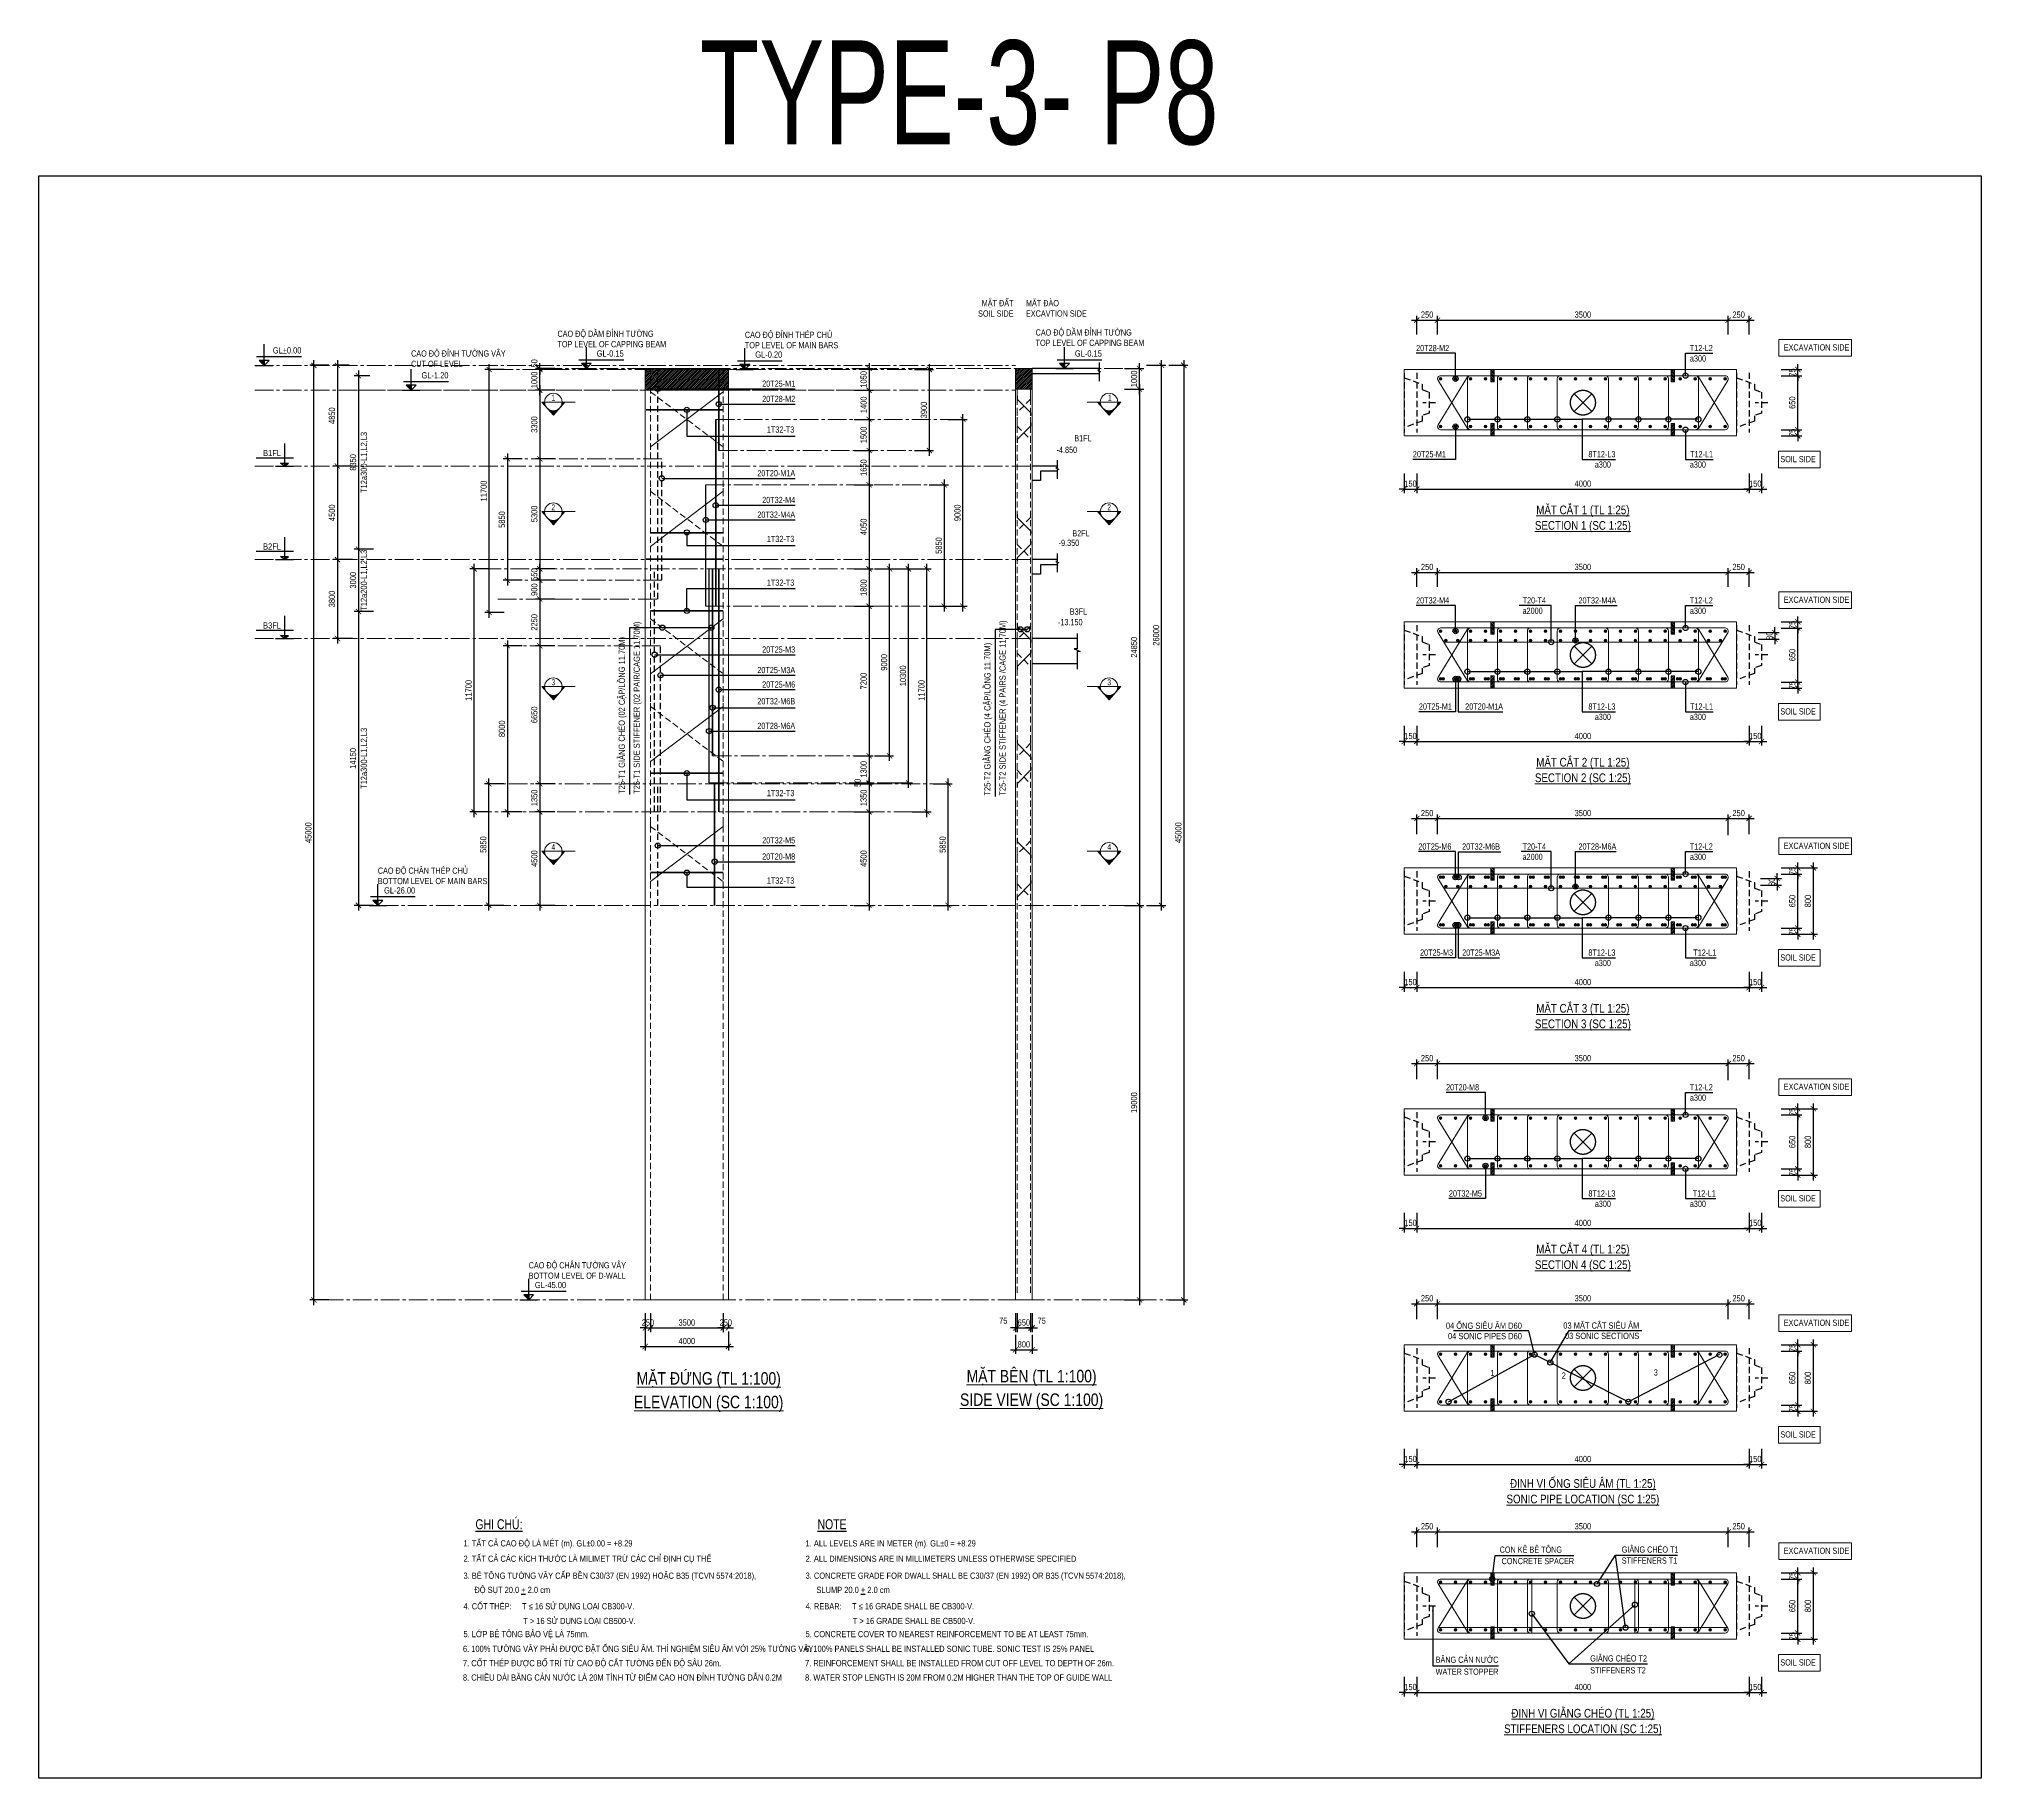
# Model space of a CAD drawing. Header units: millimetres. Extents: x 2746337 to 7547699, y -363432 to 15720.
# Drawn here: x 3156376 to 3249893, y -165266 to -81522 of the extents above; entities that cross this region are included whole.
import ezdxf
from ezdxf.enums import TextEntityAlignment as Align

# ---------------------------------------------------------------- set-up
doc = ezdxf.new("R2010")
doc.units = ezdxf.units.MM
doc.header["$LTSCALE"] = 1200
doc.header["$PDMODE"] = 3
for name, pattern in [('CENTER', [2, 1.25, -0.25, 0.25, -0.25]), ('CENTER2', [1.125, 0.75, -0.125, 0.125, -0.125]), ('CONTINOUS', [0]), ('HIDDEN', [0.375, 0.25, -0.125])]:
    doc.linetypes.add(name, pattern=pattern)
for name, color, linetype, lineweight in [('030_Label', 4, 'Continuous', 5), ('1', 9, 'Continuous', 13), ('5', 5, 'Continuous', 13), ('BOUND', 3, 'Continuous', 20), ('C1CO', 4, 'Continuous', 35), ('CODE', 3, 'Continuous', 15), ('CWS', 8, 'HIDDEN', 9), ('ENOTE', 2, 'Continuous', 15), ('GRID', 74, 'CENTER', 15), ('Grid line', 160, 'CENTER2', 5), ('HIDE', 8, 'HIDDEN', 13), ('K-THUOC', 1, 'Continuous', 18), ('LEADER', 8, 'Continuous', 9), ('MCT', 6, 'Continuous', 20), ('PIPE60', 1, 'Continuous', 25), ('S-Beam - Cont', 60, 'Continuous', 25), ('T1CO', 4, 'Continuous', 20), ('T1HI', 4, 'HIDDEN', 13), ('T2CO', 4, 'Continuous', 30), ('T2HI', 4, 'HIDDEN', 13), ('TCCO', 4, 'Continuous', 35), ('TCHI', 4, 'HIDDEN', 30), ('TEXTEN', 3, 'Continuous', 13), ('TEXTMA', 2, 'Continuous', 13), ('TEXTVN', 2, 'Continuous', 20), ('TIE', 4, 'Continuous', 13)]:
    doc.layers.add(name, color=color, linetype=linetype, lineweight=lineweight)
for name, color, linetype in [('CDC.02.DIM', 1, 'Continuous'), ('CDC.04.HIDDEN', 8, 'HIDDEN'), ('CDC.06.TEXT', 2, 'Continuous'), ('CDC.10.HATCH', 251, 'Continuous'), ('CDC.11.NOTE', 8, 'Continuous'), ('MCSA', 5, 'HIDDEN'), ('MIE', 5, 'HIDDEN'), ('Q-Dim-line', 75, 'Continuous')]:
    doc.layers.add(name, color=color, linetype=linetype)
doc.styles.add('DB_Arial', font='arial.ttf', dxfattribs={"width": 0.8})
doc.styles.add('SMTEXT', font='arial.ttf', dxfattribs={"width": 0.75})
doc.styles.add('TEXTVN', font='VHELVCN.TTF', dxfattribs={"width": 0.8})
doc.styles.add('VNROMANS', font='VHAVAN.TTF', dxfattribs={"width": 0.8})
doc.dimstyles.new('BSV1-100', dxfattribs={"dimtxt": 300, "dimasz": 250, "dimexe": 200, "dimexo": 0, "dimgap": 108, "dimtad": 1, "dimdec": 0, "dimdsep": 46, "dimtxsty": 'SMTEXT', "dimblk": 'ARCHTICK', "dimcen": 100, "dimdle": 250, "dimclrd": 256, "dimclre": 256, "dimclrt": 1, "dimadec": 0, "dimazin": 0, "dimtfac": 1, "dimtdec": 0, "dimtix": 1, "dimtmove": 2, "dimatfit": 3, "dimfxl": 720, "dimfxlon": 1, "dimtolj": 1, "dimtzin": 0, "dimarcsym": 0})
doc.dimstyles.new('BSV25', dxfattribs={"dimtxt": 300, "dimasz": 250, "dimexe": 200, "dimexo": 0, "dimgap": 108, "dimtad": 1, "dimdec": 0, "dimlfac": 0.25, "dimdsep": 46, "dimtxsty": 'SMTEXT', "dimblk": 'ARCHTICK', "dimcen": 100, "dimdle": 250, "dimclrd": 256, "dimclre": 256, "dimclrt": 2, "dimadec": 0, "dimazin": 0, "dimtfac": 1, "dimtdec": 0, "dimtix": 1, "dimtmove": 2, "dimatfit": 3, "dimfxl": 800, "dimfxlon": 1, "dimtolj": 1, "dimtzin": 0, "dimarcsym": 0})

msp = doc.modelspace()

# ---------------------------------------------------------------- texts
at = {"layer": '030_Label', "style": 'VNROMANS', "width": 0.7}
msp.add_text('type-3- P8', height=5000, dxfattribs=at).set_placement((3200690.7, -84097), align=Align.MIDDLE_CENTER)
at = {"layer": 'ENOTE', "style": 'DB_Arial', "width": 0.8}
for s, p in [('-4.850', (3205376.1, -101459.3)), ('-9.350', (3205476.4, -105938.8)), ('-13.150', (3205443.4, -109757.1))]:
    msp.add_text(s, height=300, dxfattribs=at).set_placement(p)
at = {"layer": 'TEXTEN', "style": 'DB_Arial', "width": 0.8}
for s, p in [('T12-L2', (3236970.5, -96559.8)), ('8T12-L3', (3232282.9, -101669.8)), ('a300', (3232066.2, -102169.8)), ('T12-L1', (3236984.9, -101669.8)), ('T20-T4', (3228942.2, -108708.8)), ('T12-L2', (3236970.5, -108708.8)), ('8T12-L3', (3232282.9, -113818.8)), ('a300', (3232066.2, -114318.8)), ('T12-L1', (3236984.9, -113818.8)), ('T20-T4', (3228942.2, -120557.5)), ('T12-L2', (3236970.5, -120557.5)), ('8T12-L3', (3232282.9, -125667.5)), ('a300', (3232066.2, -126167.5)), ('T12-L1', (3237139.8, -125667.5)), ('T12-L2', (3236970.5, -132152.9)), ('8T12-L3', (3232282.9, -137262.9)), ('a300', (3232066.2, -137762.9)), ('T12-L1', (3237114.2, -137262.9))]:
    msp.add_text(s, height=300, dxfattribs=at).set_placement(p, align=Align.RIGHT)
for s, p in [('a300', (3235871.1, -97059.8)), ('a300', (3235864.9, -102169.8)), ('a2000', (3227811.8, -109208.8)), ('a300', (3235871.1, -109208.8)), ('a300', (3235864.9, -114318.8)), ('a2000', (3227811.8, -121057.5)), ('a300', (3235871.1, -121057.5)), ('a300', (3235864.9, -126167.5)), ('a300', (3235871.1, -132652.9)), ('a300', (3235864.9, -137762.9))]:
    msp.add_text(s, height=300, dxfattribs=at).set_placement(p)
at = {"layer": 'TEXTMA', "style": 'DB_Arial', "width": 0.8}
for s, p in [('20T28-M2', (3222688.6, -96559.8)), ('20T25-M1', (3222533.4, -101669.8)), ('20T32-M4', (3222688.6, -108708.8)), ('20T32-M4A', (3230504.7, -108708.8)), ('20T25-M1', (3222822.1, -113818.8)), ('20T20-M1A', (3225051.2, -113818.8)), ('20T25-M6', (3222797.5, -120557.5)), ('20T32-M6B', (3224904, -120559.7)), ('20T28-M6A', (3230504.7, -120557.5)), ('20T25-M3', (3222877.9, -125667.5)), ('20T25-M3A', (3224905.3, -125667.5)), ('20T20-M8', (3224130.9, -132152.9)), ('20T32-M5', (3224267.5, -137262.9))]:
    msp.add_text(s, height=300, dxfattribs=at).set_placement(p)
for s, p in [('20T25-M1', (3192792.2, -98274.3)), ('20T28-M2', (3192792.2, -99009.4)), ('1T32-T3', (3192748, -100483.1)), ('20T20-M1A', (3192792.2, -102585.2)), ('20T32-M4', (3192792.2, -103875.4)), ('20T32-M4A', (3192792.2, -104581.5)), ('1T32-T3', (3192748, -105751.4)), ('1T32-T3', (3192748, -107855.6)), ('20T25-M3', (3192792.2, -111074.8)), ('20T25-M3A', (3192792.2, -112063.3)), ('20T25-M6', (3192792.2, -112758)), ('20T32-M6B', (3192792.2, -113565.6)), ('20T28-M6A', (3192792.2, -114751.3)), ('1T32-T3', (3192748, -117986.1)), ('20T32-M5', (3192792.2, -120262.1)), ('20T20-M8', (3192792.2, -121042.1)), ('1T32-T3', (3192748, -122199.1))]:
    msp.add_text(s, height=300, rotation=360, dxfattribs=at).set_placement(p, align=Align.RIGHT)
for s, p in [('BĂNG CẢN NƯỚC', (3223628.6, -159713.1)), ('WATER STOPPER', (3223628.6, -160288.1))]:
    msp.add_text(s, height=300, rotation=360, dxfattribs=at).set_placement(p)
at = {"layer": 'TEXTVN', "style": 'DB_Arial', "width": 0.8}
for s, p in [('MẶT ĐẤT', (3203303.4, -94396.7)), ('SOIL SIDE', (3203303.4, -94896.7)), ('SOIL SIDE', (3241930.9, -101905.5)), ('SOIL SIDE', (3241930.9, -114054.6)), ('SOIL SIDE', (3241930.9, -125903.2)), ('SOIL SIDE', (3241930.9, -137498.6)), ('SOIL SIDE', (3241930.9, -148865.8)), ('SOIL SIDE', (3241930.9, -159843.9))]:
    msp.add_text(s, height=300, dxfattribs=at).set_placement(p, align=Align.RIGHT)
for s, p in [('MẶT ĐÀO', (3203903.4, -94396.7)), ('EXCAVTION SIDE', (3203903.4, -94896.7)), ('TOP LEVEL OF CAPPING BEAM', (3181345.8, -96372.4)), ('CAO ĐỘ DẦM ĐỈNH TƯỜNG', (3181345.8, -95872.4)), ('TOP LEVEL OF MAIN BARS', (3190369.1, -96422.4)), ('CAO ĐỘ ĐỈNH THÉP CHỦ', (3190369.1, -95922.4)), ('TOP LEVEL OF CAPPING BEAM', (3204367.1, -96309.6)), ('CAO ĐỘ DẦM ĐỈNH TƯỜNG', (3204367.1, -95809.6)), ('EXCAVATION SIDE', (3240388.6, -96528.9)), ('CAO ĐỘ ĐỈNH TƯỜNG VÂY', (3174298.4, -96822.4)), ('CUT OF LEVEL', (3174298.4, -97322.4)), ('B1FL', (3206229.5, -100900.2)), ('B2FL', (3206135, -105482.5)), ('EXCAVATION SIDE', (3240388.6, -108678)), ('B3FL', (3206013.1, -109246.7)), ('EXCAVATION SIDE', (3240388.6, -120526.6)), ('CAO ĐỘ CHÂN THÉP CHỦ', (3172696.9, -121722.4)), ('BOTTOM LEVEL OF MAIN BARS', (3172696.9, -122222.4)), ('EXCAVATION SIDE', (3240388.6, -132122)), ('CAO ĐỘ CHÂN TƯỜNG VÂY', (3179959.8, -140722.4)), ('BOTTOM LEVEL OF D-WALL', (3179959.8, -141222.4)), ('EXCAVATION SIDE', (3240388.6, -143489.3)), ('EXCAVATION SIDE', (3240388.6, -154467.3))]:
    msp.add_text(s, height=300, dxfattribs=at).set_placement(p)
for s, p in [('%%USECTION 1 (SC 1:25)', (3230717.4, -105001.6)), ('%%UMẶT CẮT 1 (TL 1:25)', (3230717.4, -104201.6)), ('%%USECTION 2 (SC 1:25)', (3230717.4, -117150.7)), ('%%UMẶT CẮT 2 (TL 1:25)', (3230717.4, -116350.7)), ('%%UMẶT CẮT 3 (TL 1:25)', (3230717.4, -128199.3)), ('%%USECTION 3 (SC 1:25)', (3230717.4, -128999.3)), ('%%UMẶT CẮT 4 (TL 1:25)', (3230717.4, -139794.7)), ('%%USECTION 4 (SC 1:25)', (3230717.4, -140594.7)), ('%%UĐỊNH VỊ ỐNG SIÊU ÂM (TL 1:25)', (3230717.4, -151077.4)), ('%%USONIC PIPE LOCATION (SC 1:25)', (3230717.4, -151877.4)), ('%%USTIFFENERS LOCATION (SC 1:25)', (3230717.4, -162940)), ('%%UĐỊNH VỊ GIẰNG CHÉO (TL 1:25)', (3230717.4, -162140))]:
    msp.add_text(s, height=420, rotation=360, dxfattribs=at).set_placement(p, align=Align.MIDDLE)
at = {"layer": 'TEXTVN', "lineweight": 20, "style": 'SMTEXT', "width": 0.75}
for s, p in [('T25-T1 SIDE STIFFENER (02 PAIR/CAGE 11.70M)', (3185311, -117878.2)), ('T25-T2 SIDE STIFFENER (4 PAIRS /CAGE 11.70M)', (3202925.2, -117959.8)), ('T25-T1 GIẰNG CHÉO (02 CẶP/LỒNG 11.70M)', (3184591, -117878.2)), ('T25-T2 GIẰNG CHÉO (4 CẶP/LỒNG 11.70M)', (3202195.2, -117959.8))]:
    msp.add_text(s, height=300, rotation=90, dxfattribs=at).set_placement(p)
for s, p in [('04 ỐNG SIÊU ÂM D60', (3227780.7, -143630.7)), ('04 SONIC PIPES D60', (3227780.7, -144130.7)), ('03 MẶT CẮT SIÊU ÂM', (3233432.6, -143623.9)), ('03 SONIC SECTIONS', (3233432.6, -144123.9))]:
    msp.add_text(s, height=300, dxfattribs=at).set_placement(p, align=Align.RIGHT)
at = {"layer": 'TEXTVN', "style": 'DB_Arial', "width": 0.8}
for s, p in [('%%UMẶT ĐỨNG (TL 1:100)', (3188627.6, -146029.4)), ('%%UMẶT BÊN (TL 1:100)', (3204173.1, -145918.2)), ('%%USIDE VIEW (SC 1:100)', (3204173.1, -147118.2)), ('%%UELEVATION (SC 1:100)', (3188627.6, -147229.4))]:
    msp.add_text(s, height=600, dxfattribs=at).set_placement(p, align=Align.MIDDLE)
for s, p in [('1', (3226362.5, -145906.9)), ('2', (3229796, -146033.9)), ('3', (3234228.4, -145884.2))]:
    msp.add_text(s, height=300, rotation=360, dxfattribs=at).set_placement(p, align=Align.CENTER)
for s, p in [('CON KÊ BÊ TÔNG', (3226708.8, -154413.3)), ('GIẰNG CHÉO T1', (3232588.2, -154409.1)), (' CONCRETE SPACER', (3226708.8, -154963.3)), ('STIFFENERS T1', (3232588.2, -154939.1)), ('GIẰNG CHÉO T2', (3231070.4, -159650)), ('STIFFENERS T2', (3231070.4, -160225))]:
    msp.add_text(s, height=300, rotation=360, dxfattribs=at).set_placement(p)

# ---------------------------------------------------------------- blocks, each defined once
blk = doc.blocks.new('cws800')
at = {"layer": 'CDC.04.HIDDEN'}
for p, q in [((-600, 1440), (-600, -1440)), ((0, 1440), (0, -1440))]:
    blk.add_line(p, q, dxfattribs=at)
for points in [[(0, 1200), (-860, 888), (-860, 627), (-1200, 507), (-1200, -507), (-860, -627), (-860, -888), (0, -1200)], [(-1500, 0), (-900, 0)]]:
    blk.add_lwpolyline(points, dxfattribs=at)
blk = doc.blocks.new('_ArchTick')
at = {"color": 0, "linetype": 'ByBlock', "const_width": 0.15}
blk.add_lwpolyline([(-0.5, -0.5), (0.5, 0.5)], dxfattribs=at)
blk = doc.blocks.new('*D2021')
at = {"layer": 'Defpoints', "color": 0, "transparency": 16777216}
for p in [(3239955, -109889), (3241063, -109889), (3239955, -112489)]:
    blk.add_point(p, dxfattribs=at)
at = {"layer": 'K-THUOC', "lineweight": -2, "transparency": 16777216}
for p, q in [((3240263, -109889), (3241263, -109889)), ((3241063, -112739), (3241063, -109639)), ((3240263, -112489), (3241263, -112489))]:
    blk.add_line(p, q, dxfattribs=at)
at = {"layer": 'K-THUOC', "lineweight": -2, "transparency": 16777216, "xscale": 250, "yscale": 250, "zscale": 250}
for p, rotation in [((3241063, -109889), 90), ((3241063, -112489), 270)]:
    blk.add_blockref('_ArchTick', p, dxfattribs=dict(at, rotation=rotation))
at = {"layer": 'K-THUOC', "color": 2, "transparency": 16777216, "insert": (3240801, -111189), "char_height": 300, "attachment_point": 5, "rotation": 90, "style": 'SMTEXT'}
blk.add_mtext('\\A1;650', dxfattribs=at)
blk = doc.blocks.new('*D2022')
at = {"layer": 'Defpoints', "color": 0, "transparency": 16777216}
for p in [(3239955, -109589), (3239955, -109889), (3241063, -109589)]:
    blk.add_point(p, dxfattribs=at)
at = {"layer": 'K-THUOC', "lineweight": -2, "transparency": 16777216}
for p, q in [((3241063, -109589), (3241063, -109339)), ((3240263, -109589), (3241263, -109589)), ((3240263, -109889), (3241263, -109889)), ((3241063, -109889), (3241063, -109589)), ((3241063, -109889), (3241063, -110139))]:
    blk.add_line(p, q, dxfattribs=at)
at = {"layer": 'K-THUOC', "lineweight": -2, "transparency": 16777216, "xscale": 250, "yscale": 250, "zscale": 250}
for p, rotation in [((3241063, -109589), 270), ((3241063, -109889), 90)]:
    blk.add_blockref('_ArchTick', p, dxfattribs=dict(at, rotation=rotation))
at = {"layer": 'K-THUOC', "color": 2, "transparency": 16777216, "insert": (3240802, -109739), "char_height": 300, "attachment_point": 5, "rotation": 90, "style": 'SMTEXT'}
blk.add_mtext('\\A1;75', dxfattribs=at)
blk = doc.blocks.new('*D2023')
at = {"layer": 'Defpoints', "color": 0, "transparency": 16777216}
for p in [(3222117, -114601), (3222717, -114601), (3222717, -115351)]:
    blk.add_point(p, dxfattribs=at)
at = {"layer": 'K-THUOC', "lineweight": -2, "transparency": 16777216}
for p, q in [((3222117, -114601), (3222117, -115551)), ((3222717, -114601), (3222717, -115551)), ((3222117, -115351), (3221867, -115351)), ((3222117, -115351), (3222717, -115351)), ((3222717, -115351), (3222967, -115351))]:
    blk.add_line(p, q, dxfattribs=at)
at = {"layer": 'K-THUOC', "lineweight": -2, "transparency": 16777216, "xscale": 250, "yscale": 250, "zscale": 250}
blk.add_blockref('_ArchTick', (3222117, -115351), dxfattribs=at)
at = {"layer": 'K-THUOC', "lineweight": -2, "transparency": 16777216, "xscale": 250, "yscale": 250, "zscale": 250, "rotation": 180}
blk.add_blockref('_ArchTick', (3222717, -115351), dxfattribs=at)
at = {"layer": 'K-THUOC', "color": 2, "transparency": 16777216, "insert": (3222417, -115090), "char_height": 300, "attachment_point": 5, "style": 'SMTEXT'}
blk.add_mtext('\\A1;150', dxfattribs=at)
blk = doc.blocks.new('*D2024')
at = {"layer": 'Defpoints', "color": 0, "transparency": 16777216}
for p in [(3238717, -114601), (3239317, -114601), (3239317, -115351)]:
    blk.add_point(p, dxfattribs=at)
at = {"layer": 'K-THUOC', "lineweight": -2, "transparency": 16777216}
for p, q in [((3238717, -114601), (3238717, -115551)), ((3239317, -114601), (3239317, -115551)), ((3238717, -115351), (3238467, -115351)), ((3238717, -115351), (3239317, -115351)), ((3239317, -115351), (3239567, -115351))]:
    blk.add_line(p, q, dxfattribs=at)
at = {"layer": 'K-THUOC', "lineweight": -2, "transparency": 16777216, "xscale": 250, "yscale": 250, "zscale": 250}
blk.add_blockref('_ArchTick', (3238717, -115351), dxfattribs=at)
at = {"layer": 'K-THUOC', "lineweight": -2, "transparency": 16777216, "xscale": 250, "yscale": 250, "zscale": 250, "rotation": 180}
blk.add_blockref('_ArchTick', (3239317, -115351), dxfattribs=at)
at = {"layer": 'K-THUOC', "color": 2, "transparency": 16777216, "insert": (3239017, -115090), "char_height": 300, "attachment_point": 5, "style": 'SMTEXT'}
blk.add_mtext('\\A1;150', dxfattribs=at)
blk = doc.blocks.new('*D2025')
at = {"layer": 'Defpoints', "color": 0, "transparency": 16777216}
for p in [(3223717, -107213), (3222717, -107904), (3223717, -107904)]:
    blk.add_point(p, dxfattribs=at)
at = {"layer": 'K-THUOC', "lineweight": -2, "transparency": 16777216}
for p, q in [((3222467, -107213), (3223967, -107213)), ((3222717, -107904), (3222717, -107013)), ((3223717, -107904), (3223717, -107013))]:
    blk.add_line(p, q, dxfattribs=at)
at = {"layer": 'K-THUOC', "lineweight": -2, "transparency": 16777216, "xscale": 250, "yscale": 250, "zscale": 250, "rotation": 180}
blk.add_blockref('_ArchTick', (3222717, -107213), dxfattribs=at)
at = {"layer": 'K-THUOC', "lineweight": -2, "transparency": 16777216, "xscale": 250, "yscale": 250, "zscale": 250}
blk.add_blockref('_ArchTick', (3223717, -107213), dxfattribs=at)
at = {"layer": 'K-THUOC', "color": 2, "transparency": 16777216, "insert": (3223217, -106952), "char_height": 300, "attachment_point": 5, "style": 'SMTEXT'}
blk.add_mtext('\\A1;250', dxfattribs=at)
blk = doc.blocks.new('*D2026')
at = {"layer": 'Defpoints', "color": 0, "transparency": 16777216}
for p in [(3237716, -107213), (3223717, -107904), (3237716, -107904)]:
    blk.add_point(p, dxfattribs=at)
at = {"layer": 'K-THUOC', "lineweight": -2, "transparency": 16777216}
for p, q in [((3223467, -107213), (3237966, -107213)), ((3223717, -107904), (3223717, -107013)), ((3237716, -107904), (3237716, -107013))]:
    blk.add_line(p, q, dxfattribs=at)
at = {"layer": 'K-THUOC', "lineweight": -2, "transparency": 16777216, "xscale": 250, "yscale": 250, "zscale": 250, "rotation": 180}
blk.add_blockref('_ArchTick', (3223717, -107213), dxfattribs=at)
at = {"layer": 'K-THUOC', "lineweight": -2, "transparency": 16777216, "xscale": 250, "yscale": 250, "zscale": 250}
blk.add_blockref('_ArchTick', (3237716, -107213), dxfattribs=at)
at = {"layer": 'K-THUOC', "color": 2, "transparency": 16777216, "insert": (3230717, -106951), "char_height": 300, "attachment_point": 5, "style": 'SMTEXT'}
blk.add_mtext('\\A1;3500', dxfattribs=at)
blk = doc.blocks.new('*D2027')
at = {"layer": 'Defpoints', "color": 0, "transparency": 16777216}
for p in [(3222717, -114601), (3238717, -114601), (3238717, -115351)]:
    blk.add_point(p, dxfattribs=at)
at = {"layer": 'K-THUOC', "lineweight": -2, "transparency": 16777216}
for p, q in [((3222717, -114601), (3222717, -115551)), ((3238717, -114601), (3238717, -115551)), ((3222467, -115351), (3238967, -115351))]:
    blk.add_line(p, q, dxfattribs=at)
at = {"layer": 'K-THUOC', "lineweight": -2, "transparency": 16777216, "xscale": 250, "yscale": 250, "zscale": 250, "rotation": 180}
blk.add_blockref('_ArchTick', (3222717, -115351), dxfattribs=at)
at = {"layer": 'K-THUOC', "lineweight": -2, "transparency": 16777216, "xscale": 250, "yscale": 250, "zscale": 250}
blk.add_blockref('_ArchTick', (3238717, -115351), dxfattribs=at)
at = {"layer": 'K-THUOC', "color": 2, "transparency": 16777216, "insert": (3230717, -115090), "char_height": 300, "attachment_point": 5, "style": 'SMTEXT'}
blk.add_mtext('\\A1;4000', dxfattribs=at)
blk = doc.blocks.new('*D2028')
at = {"layer": 'Defpoints', "color": 0, "transparency": 16777216}
for p in [(3238717, -107213), (3237716, -107904), (3238717, -107904)]:
    blk.add_point(p, dxfattribs=at)
at = {"layer": 'K-THUOC', "lineweight": -2, "transparency": 16777216}
for p, q in [((3237466, -107213), (3238967, -107213)), ((3237716, -107904), (3237716, -107013)), ((3238717, -107904), (3238717, -107013))]:
    blk.add_line(p, q, dxfattribs=at)
at = {"layer": 'K-THUOC', "lineweight": -2, "transparency": 16777216, "xscale": 250, "yscale": 250, "zscale": 250, "rotation": 180}
blk.add_blockref('_ArchTick', (3237716, -107213), dxfattribs=at)
at = {"layer": 'K-THUOC', "lineweight": -2, "transparency": 16777216, "xscale": 250, "yscale": 250, "zscale": 250}
blk.add_blockref('_ArchTick', (3238717, -107213), dxfattribs=at)
at = {"layer": 'K-THUOC', "color": 2, "transparency": 16777216, "insert": (3238217, -106952), "char_height": 300, "attachment_point": 5, "style": 'SMTEXT'}
blk.add_mtext('\\A1;250', dxfattribs=at)
blk = doc.blocks.new('mct1')
at = {"lineweight": 9}
h = blk.add_hatch(color=256, dxfattribs=at)
h.dxf.hatch_style = 1
h.paths.add_polyline_path([(-16, 0, 1), (16, 0, 1)])
blk.add_circle((0, 0), 16, dxfattribs=at)
blk = doc.blocks.new('tremie')
at = {"layer": 'MIE', "color": 74, "ltscale": 1000}
for p, q in [((424, -424), (-424, 424)), ((424, 424), (-424, -424))]:
    blk.add_line(p, q, dxfattribs=at)
at = {"layer": 'MIE', "ltscale": 500}
blk.add_circle((0, 0), 600, dxfattribs=at)
blk = doc.blocks.new('*D2029')
at = {"layer": 'Defpoints', "color": 0, "transparency": 16777216}
for p in [(3238717, -110103), (3238717, -110423), (3239961, -110423)]:
    blk.add_point(p, dxfattribs=at)
at = {"layer": 'K-THUOC', "lineweight": -2, "transparency": 16777216}
for p, q in [((3239161, -110103), (3240161, -110103)), ((3239961, -110103), (3239961, -109853)), ((3239961, -110103), (3239961, -110423)), ((3239161, -110423), (3240161, -110423)), ((3239961, -110423), (3239961, -110673))]:
    blk.add_line(p, q, dxfattribs=at)
at = {"layer": 'K-THUOC', "lineweight": -2, "transparency": 16777216, "xscale": 250, "yscale": 250, "zscale": 250}
for p, rotation in [((3239961, -110103), 270), ((3239961, -110423), 90)]:
    blk.add_blockref('_ArchTick', p, dxfattribs=dict(at, rotation=rotation))
at = {"layer": 'K-THUOC', "color": 2, "transparency": 16777216, "insert": (3239700, -110263), "char_height": 300, "attachment_point": 5, "rotation": 90, "style": 'SMTEXT'}
blk.add_mtext('\\A1;80', dxfattribs=at)
blk = doc.blocks.new('*D2030')
at = {"layer": 'Defpoints', "color": 0, "transparency": 16777216}
for p in [(3240313, -121437), (3241813, -121437), (3240313, -124637)]:
    blk.add_point(p, dxfattribs=at)
at = {"layer": 'K-THUOC', "lineweight": -2, "transparency": 16777216}
for p, q in [((3241013, -121437), (3242013, -121437)), ((3241813, -124887), (3241813, -121187)), ((3241013, -124637), (3242013, -124637))]:
    blk.add_line(p, q, dxfattribs=at)
at = {"layer": 'K-THUOC', "lineweight": -2, "transparency": 16777216, "xscale": 250, "yscale": 250, "zscale": 250}
for p, rotation in [((3241813, -121437), 90), ((3241813, -124637), 270)]:
    blk.add_blockref('_ArchTick', p, dxfattribs=dict(at, rotation=rotation))
at = {"layer": 'K-THUOC', "color": 2, "transparency": 16777216, "insert": (3241551, -123037), "char_height": 300, "attachment_point": 5, "rotation": 90, "style": 'SMTEXT'}
blk.add_mtext('\\A1;800', dxfattribs=at)
blk = doc.blocks.new('*D2031')
at = {"layer": 'Defpoints', "color": 0, "transparency": 16777216}
for p in [(3240313, -124337), (3241063, -124337), (3239955, -124637)]:
    blk.add_point(p, dxfattribs=at)
at = {"layer": 'K-THUOC', "lineweight": -2, "transparency": 16777216}
for p, q in [((3240313, -124337), (3241263, -124337)), ((3241063, -124337), (3241063, -124087)), ((3241063, -124637), (3241063, -124337)), ((3240263, -124637), (3241263, -124637)), ((3241063, -124637), (3241063, -124887))]:
    blk.add_line(p, q, dxfattribs=at)
at = {"layer": 'K-THUOC', "lineweight": -2, "transparency": 16777216, "xscale": 250, "yscale": 250, "zscale": 250}
for p, rotation in [((3241063, -124337), 270), ((3241063, -124637), 90)]:
    blk.add_blockref('_ArchTick', p, dxfattribs=dict(at, rotation=rotation))
at = {"layer": 'K-THUOC', "color": 2, "transparency": 16777216, "insert": (3240802, -124487), "char_height": 300, "attachment_point": 5, "rotation": 90, "style": 'SMTEXT'}
blk.add_mtext('\\A1;75', dxfattribs=at)
blk = doc.blocks.new('*D2032')
at = {"layer": 'Defpoints', "color": 0, "transparency": 16777216}
for p in [(3239955, -121737), (3241063, -121737), (3239955, -124337)]:
    blk.add_point(p, dxfattribs=at)
at = {"layer": 'K-THUOC', "lineweight": -2, "transparency": 16777216}
for p, q in [((3241063, -124587), (3241063, -121487)), ((3240263, -121737), (3241263, -121737)), ((3240263, -124337), (3241263, -124337))]:
    blk.add_line(p, q, dxfattribs=at)
at = {"layer": 'K-THUOC', "lineweight": -2, "transparency": 16777216, "xscale": 250, "yscale": 250, "zscale": 250}
for p, rotation in [((3241063, -121737), 90), ((3241063, -124337), 270)]:
    blk.add_blockref('_ArchTick', p, dxfattribs=dict(at, rotation=rotation))
at = {"layer": 'K-THUOC', "color": 2, "transparency": 16777216, "insert": (3240801, -123037), "char_height": 300, "attachment_point": 5, "rotation": 90, "style": 'SMTEXT'}
blk.add_mtext('\\A1;650', dxfattribs=at)
blk = doc.blocks.new('*D2033')
at = {"layer": 'Defpoints', "color": 0, "transparency": 16777216}
for p in [(3239955, -121437), (3241063, -121437), (3239955, -121737)]:
    blk.add_point(p, dxfattribs=at)
at = {"layer": 'K-THUOC', "lineweight": -2, "transparency": 16777216}
for p, q in [((3240263, -121437), (3241263, -121437)), ((3241063, -121437), (3241063, -121187)), ((3241063, -121737), (3241063, -121437)), ((3240263, -121737), (3241263, -121737)), ((3241063, -121737), (3241063, -121987))]:
    blk.add_line(p, q, dxfattribs=at)
at = {"layer": 'K-THUOC', "lineweight": -2, "transparency": 16777216, "xscale": 250, "yscale": 250, "zscale": 250}
for p, rotation in [((3241063, -121437), 270), ((3241063, -121737), 90)]:
    blk.add_blockref('_ArchTick', p, dxfattribs=dict(at, rotation=rotation))
at = {"layer": 'K-THUOC', "color": 2, "transparency": 16777216, "insert": (3240802, -121587), "char_height": 300, "attachment_point": 5, "rotation": 90, "style": 'SMTEXT'}
blk.add_mtext('\\A1;75', dxfattribs=at)
blk = doc.blocks.new('*D2034')
at = {"layer": 'Defpoints', "color": 0, "transparency": 16777216}
for p in [(3222117, -126449), (3222717, -126449), (3222717, -127199)]:
    blk.add_point(p, dxfattribs=at)
at = {"layer": 'K-THUOC', "lineweight": -2, "transparency": 16777216}
for p, q in [((3222117, -126449), (3222117, -127399)), ((3222717, -126449), (3222717, -127399)), ((3222117, -127199), (3221867, -127199)), ((3222117, -127199), (3222717, -127199)), ((3222717, -127199), (3222967, -127199))]:
    blk.add_line(p, q, dxfattribs=at)
at = {"layer": 'K-THUOC', "lineweight": -2, "transparency": 16777216, "xscale": 250, "yscale": 250, "zscale": 250}
blk.add_blockref('_ArchTick', (3222117, -127199), dxfattribs=at)
at = {"layer": 'K-THUOC', "lineweight": -2, "transparency": 16777216, "xscale": 250, "yscale": 250, "zscale": 250, "rotation": 180}
blk.add_blockref('_ArchTick', (3222717, -127199), dxfattribs=at)
at = {"layer": 'K-THUOC', "color": 2, "transparency": 16777216, "insert": (3222417, -126938), "char_height": 300, "attachment_point": 5, "style": 'SMTEXT'}
blk.add_mtext('\\A1;150', dxfattribs=at)
blk = doc.blocks.new('*D2035')
at = {"layer": 'Defpoints', "color": 0, "transparency": 16777216}
for p in [(3238717, -126449), (3239317, -126449), (3239317, -127199)]:
    blk.add_point(p, dxfattribs=at)
at = {"layer": 'K-THUOC', "lineweight": -2, "transparency": 16777216}
for p, q in [((3238717, -126449), (3238717, -127399)), ((3239317, -126449), (3239317, -127399)), ((3238717, -127199), (3238467, -127199)), ((3238717, -127199), (3239317, -127199)), ((3239317, -127199), (3239567, -127199))]:
    blk.add_line(p, q, dxfattribs=at)
at = {"layer": 'K-THUOC', "lineweight": -2, "transparency": 16777216, "xscale": 250, "yscale": 250, "zscale": 250}
blk.add_blockref('_ArchTick', (3238717, -127199), dxfattribs=at)
at = {"layer": 'K-THUOC', "lineweight": -2, "transparency": 16777216, "xscale": 250, "yscale": 250, "zscale": 250, "rotation": 180}
blk.add_blockref('_ArchTick', (3239317, -127199), dxfattribs=at)
at = {"layer": 'K-THUOC', "color": 2, "transparency": 16777216, "insert": (3239017, -126938), "char_height": 300, "attachment_point": 5, "style": 'SMTEXT'}
blk.add_mtext('\\A1;150', dxfattribs=at)
blk = doc.blocks.new('*D2036')
at = {"layer": 'Defpoints', "color": 0, "transparency": 16777216}
for p in [(3223717, -119061), (3222717, -119811), (3223717, -119811)]:
    blk.add_point(p, dxfattribs=at)
at = {"layer": 'K-THUOC', "lineweight": -2, "transparency": 16777216}
for p, q in [((3222467, -119061), (3223967, -119061)), ((3222717, -119811), (3222717, -118861)), ((3223717, -119811), (3223717, -118861))]:
    blk.add_line(p, q, dxfattribs=at)
at = {"layer": 'K-THUOC', "lineweight": -2, "transparency": 16777216, "xscale": 250, "yscale": 250, "zscale": 250, "rotation": 180}
blk.add_blockref('_ArchTick', (3222717, -119061), dxfattribs=at)
at = {"layer": 'K-THUOC', "lineweight": -2, "transparency": 16777216, "xscale": 250, "yscale": 250, "zscale": 250}
blk.add_blockref('_ArchTick', (3223717, -119061), dxfattribs=at)
at = {"layer": 'K-THUOC', "color": 2, "transparency": 16777216, "insert": (3223217, -118800), "char_height": 300, "attachment_point": 5, "style": 'SMTEXT'}
blk.add_mtext('\\A1;250', dxfattribs=at)
blk = doc.blocks.new('*D2037')
at = {"layer": 'Defpoints', "color": 0, "transparency": 16777216}
for p in [(3237716, -119061), (3223717, -119811), (3237716, -120174)]:
    blk.add_point(p, dxfattribs=at)
at = {"layer": 'K-THUOC', "lineweight": -2, "transparency": 16777216}
for p, q in [((3223467, -119061), (3237966, -119061)), ((3223717, -119811), (3223717, -118861)), ((3237716, -119861), (3237716, -118861))]:
    blk.add_line(p, q, dxfattribs=at)
at = {"layer": 'K-THUOC', "lineweight": -2, "transparency": 16777216, "xscale": 250, "yscale": 250, "zscale": 250, "rotation": 180}
blk.add_blockref('_ArchTick', (3223717, -119061), dxfattribs=at)
at = {"layer": 'K-THUOC', "lineweight": -2, "transparency": 16777216, "xscale": 250, "yscale": 250, "zscale": 250}
blk.add_blockref('_ArchTick', (3237716, -119061), dxfattribs=at)
at = {"layer": 'K-THUOC', "color": 2, "transparency": 16777216, "insert": (3230717, -118800), "char_height": 300, "attachment_point": 5, "style": 'SMTEXT'}
blk.add_mtext('\\A1;3500', dxfattribs=at)
blk = doc.blocks.new('*D2038')
at = {"layer": 'Defpoints', "color": 0, "transparency": 16777216}
for p in [(3222717, -126449), (3238717, -126449), (3238717, -127199)]:
    blk.add_point(p, dxfattribs=at)
at = {"layer": 'K-THUOC', "lineweight": -2, "transparency": 16777216}
for p, q in [((3222717, -126449), (3222717, -127399)), ((3238717, -126449), (3238717, -127399)), ((3222467, -127199), (3238967, -127199))]:
    blk.add_line(p, q, dxfattribs=at)
at = {"layer": 'K-THUOC', "lineweight": -2, "transparency": 16777216, "xscale": 250, "yscale": 250, "zscale": 250, "rotation": 180}
blk.add_blockref('_ArchTick', (3222717, -127199), dxfattribs=at)
at = {"layer": 'K-THUOC', "lineweight": -2, "transparency": 16777216, "xscale": 250, "yscale": 250, "zscale": 250}
blk.add_blockref('_ArchTick', (3238717, -127199), dxfattribs=at)
at = {"layer": 'K-THUOC', "color": 2, "transparency": 16777216, "insert": (3230717, -126938), "char_height": 300, "attachment_point": 5, "style": 'SMTEXT'}
blk.add_mtext('\\A1;4000', dxfattribs=at)
blk = doc.blocks.new('*D2039')
at = {"layer": 'Defpoints', "color": 0, "transparency": 16777216}
for p in [(3238717, -119061), (3237716, -119811), (3238717, -119811)]:
    blk.add_point(p, dxfattribs=at)
at = {"layer": 'K-THUOC', "lineweight": -2, "transparency": 16777216}
for p, q in [((3237466, -119061), (3238967, -119061)), ((3237716, -119811), (3237716, -118861)), ((3238717, -119811), (3238717, -118861))]:
    blk.add_line(p, q, dxfattribs=at)
at = {"layer": 'K-THUOC', "lineweight": -2, "transparency": 16777216, "xscale": 250, "yscale": 250, "zscale": 250, "rotation": 180}
blk.add_blockref('_ArchTick', (3237716, -119061), dxfattribs=at)
at = {"layer": 'K-THUOC', "lineweight": -2, "transparency": 16777216, "xscale": 250, "yscale": 250, "zscale": 250}
blk.add_blockref('_ArchTick', (3238717, -119061), dxfattribs=at)
at = {"layer": 'K-THUOC', "color": 2, "transparency": 16777216, "insert": (3238217, -118800), "char_height": 300, "attachment_point": 5, "style": 'SMTEXT'}
blk.add_mtext('\\A1;250', dxfattribs=at)
blk = doc.blocks.new('sp')
at = {"layer": '5', "lineweight": 20}
h = blk.add_hatch(dxfattribs=at)
h.set_pattern_fill('ANSI31', color=256, scale=500)
h.set_pattern_definition([(45, (0, 0), (-44.194, 44.194), [])])
h.paths.add_polyline_path([(80, 300), (-80, 300), (-80, -300), (80, -300)])
blk.add_lwpolyline([(-80, -300), (80, -300), (80, 300), (-80, 300)], close=True, dxfattribs=at)
blk = doc.blocks.new('*D2040')
at = {"layer": 'Defpoints', "color": 0, "transparency": 16777216}
for p in [(3240313, -133033), (3241813, -133033), (3240313, -136233)]:
    blk.add_point(p, dxfattribs=at)
at = {"layer": 'K-THUOC', "lineweight": -2, "transparency": 16777216}
for p, q in [((3241813, -136483), (3241813, -132783)), ((3241013, -133033), (3242013, -133033)), ((3241013, -136233), (3242013, -136233))]:
    blk.add_line(p, q, dxfattribs=at)
at = {"layer": 'K-THUOC', "lineweight": -2, "transparency": 16777216, "xscale": 250, "yscale": 250, "zscale": 250}
for p, rotation in [((3241813, -133033), 90), ((3241813, -136233), 270)]:
    blk.add_blockref('_ArchTick', p, dxfattribs=dict(at, rotation=rotation))
at = {"layer": 'K-THUOC', "color": 2, "transparency": 16777216, "insert": (3241551, -134633), "char_height": 300, "attachment_point": 5, "rotation": 90, "style": 'SMTEXT'}
blk.add_mtext('\\A1;800', dxfattribs=at)
blk = doc.blocks.new('*D2041')
at = {"layer": 'Defpoints', "color": 0, "transparency": 16777216}
for p in [(3239955, -136233), (3240313, -135933), (3241063, -135933)]:
    blk.add_point(p, dxfattribs=at)
at = {"layer": 'K-THUOC', "lineweight": -2, "transparency": 16777216}
for p, q in [((3240263, -136233), (3241263, -136233)), ((3240313, -135933), (3241263, -135933)), ((3241063, -135933), (3241063, -135683)), ((3241063, -136233), (3241063, -135933)), ((3241063, -136233), (3241063, -136483))]:
    blk.add_line(p, q, dxfattribs=at)
at = {"layer": 'K-THUOC', "lineweight": -2, "transparency": 16777216, "xscale": 250, "yscale": 250, "zscale": 250}
for p, rotation in [((3241063, -135933), 270), ((3241063, -136233), 90)]:
    blk.add_blockref('_ArchTick', p, dxfattribs=dict(at, rotation=rotation))
at = {"layer": 'K-THUOC', "color": 2, "transparency": 16777216, "insert": (3240802, -136083), "char_height": 300, "attachment_point": 5, "rotation": 90, "style": 'SMTEXT'}
blk.add_mtext('\\A1;75', dxfattribs=at)
blk = doc.blocks.new('*D2042')
at = {"layer": 'Defpoints', "color": 0, "transparency": 16777216}
for p in [(3239955, -133333), (3241063, -133333), (3239955, -135933)]:
    blk.add_point(p, dxfattribs=at)
at = {"layer": 'K-THUOC', "lineweight": -2, "transparency": 16777216}
for p, q in [((3240263, -133333), (3241263, -133333)), ((3241063, -136183), (3241063, -133083)), ((3240263, -135933), (3241263, -135933))]:
    blk.add_line(p, q, dxfattribs=at)
at = {"layer": 'K-THUOC', "lineweight": -2, "transparency": 16777216, "xscale": 250, "yscale": 250, "zscale": 250}
for p, rotation in [((3241063, -133333), 90), ((3241063, -135933), 270)]:
    blk.add_blockref('_ArchTick', p, dxfattribs=dict(at, rotation=rotation))
at = {"layer": 'K-THUOC', "color": 2, "transparency": 16777216, "insert": (3240801, -134633), "char_height": 300, "attachment_point": 5, "rotation": 90, "style": 'SMTEXT'}
blk.add_mtext('\\A1;650', dxfattribs=at)
blk = doc.blocks.new('*D2043')
at = {"layer": 'Defpoints', "color": 0, "transparency": 16777216}
for p in [(3239955, -133033), (3239955, -133333), (3241063, -133033)]:
    blk.add_point(p, dxfattribs=at)
at = {"layer": 'K-THUOC', "lineweight": -2, "transparency": 16777216}
for p, q in [((3241063, -133033), (3241063, -132783)), ((3240263, -133033), (3241263, -133033)), ((3240263, -133333), (3241263, -133333)), ((3241063, -133333), (3241063, -133033)), ((3241063, -133333), (3241063, -133583))]:
    blk.add_line(p, q, dxfattribs=at)
at = {"layer": 'K-THUOC', "lineweight": -2, "transparency": 16777216, "xscale": 250, "yscale": 250, "zscale": 250}
for p, rotation in [((3241063, -133033), 270), ((3241063, -133333), 90)]:
    blk.add_blockref('_ArchTick', p, dxfattribs=dict(at, rotation=rotation))
at = {"layer": 'K-THUOC', "color": 2, "transparency": 16777216, "insert": (3240802, -133183), "char_height": 300, "attachment_point": 5, "rotation": 90, "style": 'SMTEXT'}
blk.add_mtext('\\A1;75', dxfattribs=at)
blk = doc.blocks.new('*D2044')
at = {"layer": 'Defpoints', "color": 0, "transparency": 16777216}
for p in [(3222117, -138045), (3222717, -138045), (3222717, -138795)]:
    blk.add_point(p, dxfattribs=at)
at = {"layer": 'K-THUOC', "lineweight": -2, "transparency": 16777216}
for p, q in [((3222117, -138045), (3222117, -138995)), ((3222717, -138045), (3222717, -138995)), ((3222117, -138795), (3221867, -138795)), ((3222117, -138795), (3222717, -138795)), ((3222717, -138795), (3222967, -138795))]:
    blk.add_line(p, q, dxfattribs=at)
at = {"layer": 'K-THUOC', "lineweight": -2, "transparency": 16777216, "xscale": 250, "yscale": 250, "zscale": 250}
blk.add_blockref('_ArchTick', (3222117, -138795), dxfattribs=at)
at = {"layer": 'K-THUOC', "lineweight": -2, "transparency": 16777216, "xscale": 250, "yscale": 250, "zscale": 250, "rotation": 180}
blk.add_blockref('_ArchTick', (3222717, -138795), dxfattribs=at)
at = {"layer": 'K-THUOC', "color": 2, "transparency": 16777216, "insert": (3222417, -138534), "char_height": 300, "attachment_point": 5, "style": 'SMTEXT'}
blk.add_mtext('\\A1;150', dxfattribs=at)
blk = doc.blocks.new('*D2045')
at = {"layer": 'Defpoints', "color": 0, "transparency": 16777216}
for p in [(3238717, -138045), (3239317, -138045), (3239317, -138795)]:
    blk.add_point(p, dxfattribs=at)
at = {"layer": 'K-THUOC', "lineweight": -2, "transparency": 16777216}
for p, q in [((3238717, -138045), (3238717, -138995)), ((3239317, -138045), (3239317, -138995)), ((3238717, -138795), (3238467, -138795)), ((3238717, -138795), (3239317, -138795)), ((3239317, -138795), (3239567, -138795))]:
    blk.add_line(p, q, dxfattribs=at)
at = {"layer": 'K-THUOC', "lineweight": -2, "transparency": 16777216, "xscale": 250, "yscale": 250, "zscale": 250}
blk.add_blockref('_ArchTick', (3238717, -138795), dxfattribs=at)
at = {"layer": 'K-THUOC', "lineweight": -2, "transparency": 16777216, "xscale": 250, "yscale": 250, "zscale": 250, "rotation": 180}
blk.add_blockref('_ArchTick', (3239317, -138795), dxfattribs=at)
at = {"layer": 'K-THUOC', "color": 2, "transparency": 16777216, "insert": (3239017, -138534), "char_height": 300, "attachment_point": 5, "style": 'SMTEXT'}
blk.add_mtext('\\A1;150', dxfattribs=at)
blk = doc.blocks.new('*D2046')
at = {"layer": 'Defpoints', "color": 0, "transparency": 16777216}
for p in [(3223717, -130862), (3222717, -131612), (3223717, -131612)]:
    blk.add_point(p, dxfattribs=at)
at = {"layer": 'K-THUOC', "lineweight": -2, "transparency": 16777216}
for p, q in [((3222467, -130862), (3223967, -130862)), ((3222717, -131612), (3222717, -130662)), ((3223717, -131612), (3223717, -130662))]:
    blk.add_line(p, q, dxfattribs=at)
at = {"layer": 'K-THUOC', "lineweight": -2, "transparency": 16777216, "xscale": 250, "yscale": 250, "zscale": 250, "rotation": 180}
blk.add_blockref('_ArchTick', (3222717, -130862), dxfattribs=at)
at = {"layer": 'K-THUOC', "lineweight": -2, "transparency": 16777216, "xscale": 250, "yscale": 250, "zscale": 250}
blk.add_blockref('_ArchTick', (3223717, -130862), dxfattribs=at)
at = {"layer": 'K-THUOC', "color": 2, "transparency": 16777216, "insert": (3223217, -130601), "char_height": 300, "attachment_point": 5, "style": 'SMTEXT'}
blk.add_mtext('\\A1;250', dxfattribs=at)
blk = doc.blocks.new('*D2047')
at = {"layer": 'Defpoints', "color": 0, "transparency": 16777216}
for p in [(3237716, -130862), (3223717, -131612), (3237716, -131975)]:
    blk.add_point(p, dxfattribs=at)
at = {"layer": 'K-THUOC', "lineweight": -2, "transparency": 16777216}
for p, q in [((3223467, -130862), (3237966, -130862)), ((3223717, -131612), (3223717, -130662)), ((3237716, -131662), (3237716, -130662))]:
    blk.add_line(p, q, dxfattribs=at)
at = {"layer": 'K-THUOC', "lineweight": -2, "transparency": 16777216, "xscale": 250, "yscale": 250, "zscale": 250, "rotation": 180}
blk.add_blockref('_ArchTick', (3223717, -130862), dxfattribs=at)
at = {"layer": 'K-THUOC', "lineweight": -2, "transparency": 16777216, "xscale": 250, "yscale": 250, "zscale": 250}
blk.add_blockref('_ArchTick', (3237716, -130862), dxfattribs=at)
at = {"layer": 'K-THUOC', "color": 2, "transparency": 16777216, "insert": (3230717, -130601), "char_height": 300, "attachment_point": 5, "style": 'SMTEXT'}
blk.add_mtext('\\A1;3500', dxfattribs=at)
blk = doc.blocks.new('*D2048')
at = {"layer": 'Defpoints', "color": 0, "transparency": 16777216}
for p in [(3222717, -138045), (3238717, -138045), (3238717, -138795)]:
    blk.add_point(p, dxfattribs=at)
at = {"layer": 'K-THUOC', "lineweight": -2, "transparency": 16777216}
for p, q in [((3222717, -138045), (3222717, -138995)), ((3238717, -138045), (3238717, -138995)), ((3222467, -138795), (3238967, -138795))]:
    blk.add_line(p, q, dxfattribs=at)
at = {"layer": 'K-THUOC', "lineweight": -2, "transparency": 16777216, "xscale": 250, "yscale": 250, "zscale": 250, "rotation": 180}
blk.add_blockref('_ArchTick', (3222717, -138795), dxfattribs=at)
at = {"layer": 'K-THUOC', "lineweight": -2, "transparency": 16777216, "xscale": 250, "yscale": 250, "zscale": 250}
blk.add_blockref('_ArchTick', (3238717, -138795), dxfattribs=at)
at = {"layer": 'K-THUOC', "color": 2, "transparency": 16777216, "insert": (3230717, -138534), "char_height": 300, "attachment_point": 5, "style": 'SMTEXT'}
blk.add_mtext('\\A1;4000', dxfattribs=at)
blk = doc.blocks.new('*D2049')
at = {"layer": 'Defpoints', "color": 0, "transparency": 16777216}
for p in [(3238717, -130862), (3237716, -131612), (3238717, -131612)]:
    blk.add_point(p, dxfattribs=at)
at = {"layer": 'K-THUOC', "lineweight": -2, "transparency": 16777216}
for p, q in [((3237466, -130862), (3238967, -130862)), ((3237716, -131612), (3237716, -130662)), ((3238717, -131612), (3238717, -130662))]:
    blk.add_line(p, q, dxfattribs=at)
at = {"layer": 'K-THUOC', "lineweight": -2, "transparency": 16777216, "xscale": 250, "yscale": 250, "zscale": 250, "rotation": 180}
blk.add_blockref('_ArchTick', (3237716, -130862), dxfattribs=at)
at = {"layer": 'K-THUOC', "lineweight": -2, "transparency": 16777216, "xscale": 250, "yscale": 250, "zscale": 250}
blk.add_blockref('_ArchTick', (3238717, -130862), dxfattribs=at)
at = {"layer": 'K-THUOC', "color": 2, "transparency": 16777216, "insert": (3238217, -130601), "char_height": 300, "attachment_point": 5, "style": 'SMTEXT'}
blk.add_mtext('\\A1;250', dxfattribs=at)
blk = doc.blocks.new('*D2050')
at = {"layer": 'Defpoints', "color": 0, "transparency": 16777216}
for p in [(3239107, -121951), (3239107, -122271), (3240073, -122271)]:
    blk.add_point(p, dxfattribs=at)
at = {"layer": 'K-THUOC', "lineweight": -2, "transparency": 16777216}
for p, q in [((3239273, -121951), (3240273, -121951)), ((3239273, -122271), (3240273, -122271)), ((3240073, -121951), (3240073, -121701)), ((3240073, -121951), (3240073, -122271)), ((3240073, -122271), (3240073, -122521))]:
    blk.add_line(p, q, dxfattribs=at)
at = {"layer": 'K-THUOC', "lineweight": -2, "transparency": 16777216, "xscale": 250, "yscale": 250, "zscale": 250}
for p, rotation in [((3240073, -121951), 270), ((3240073, -122271), 90)]:
    blk.add_blockref('_ArchTick', p, dxfattribs=dict(at, rotation=rotation))
at = {"layer": 'K-THUOC', "color": 2, "transparency": 16777216, "insert": (3239812, -122111), "char_height": 300, "attachment_point": 5, "rotation": 90, "style": 'SMTEXT'}
blk.add_mtext('\\A1;80', dxfattribs=at)
blk = doc.blocks.new('*D2051')
at = {"layer": 'Defpoints', "color": 0, "transparency": 16777216}
for p in [(3239955, -97740), (3241063, -97740), (3239955, -100340)]:
    blk.add_point(p, dxfattribs=at)
at = {"layer": 'K-THUOC', "lineweight": -2, "transparency": 16777216}
for p, q in [((3240263, -97740), (3241263, -97740)), ((3241063, -100590), (3241063, -97490)), ((3240263, -100340), (3241263, -100340))]:
    blk.add_line(p, q, dxfattribs=at)
at = {"layer": 'K-THUOC', "lineweight": -2, "transparency": 16777216, "xscale": 250, "yscale": 250, "zscale": 250}
for p, rotation in [((3241063, -97740), 90), ((3241063, -100340), 270)]:
    blk.add_blockref('_ArchTick', p, dxfattribs=dict(at, rotation=rotation))
at = {"layer": 'K-THUOC', "color": 2, "transparency": 16777216, "insert": (3240801, -99040), "char_height": 300, "attachment_point": 5, "rotation": 90, "style": 'SMTEXT'}
blk.add_mtext('\\A1;650', dxfattribs=at)
blk = doc.blocks.new('*D2052')
at = {"layer": 'Defpoints', "color": 0, "transparency": 16777216}
for p in [(3239955, -97440), (3239955, -97740), (3241063, -97440)]:
    blk.add_point(p, dxfattribs=at)
at = {"layer": 'K-THUOC', "lineweight": -2, "transparency": 16777216}
for p, q in [((3241063, -97440), (3241063, -97190)), ((3240263, -97440), (3241263, -97440)), ((3240263, -97740), (3241263, -97740)), ((3241063, -97740), (3241063, -97440)), ((3241063, -97740), (3241063, -97990))]:
    blk.add_line(p, q, dxfattribs=at)
at = {"layer": 'K-THUOC', "lineweight": -2, "transparency": 16777216, "xscale": 250, "yscale": 250, "zscale": 250}
for p, rotation in [((3241063, -97440), 270), ((3241063, -97740), 90)]:
    blk.add_blockref('_ArchTick', p, dxfattribs=dict(at, rotation=rotation))
at = {"layer": 'K-THUOC', "color": 2, "transparency": 16777216, "insert": (3240802, -97590), "char_height": 300, "attachment_point": 5, "rotation": 90, "style": 'SMTEXT'}
blk.add_mtext('\\A1;75', dxfattribs=at)
blk = doc.blocks.new('*D2053')
at = {"layer": 'Defpoints', "color": 0, "transparency": 16777216}
for p in [(3222117, -102452), (3222717, -102452), (3222717, -103202)]:
    blk.add_point(p, dxfattribs=at)
at = {"layer": 'K-THUOC', "lineweight": -2, "transparency": 16777216}
for p, q in [((3222117, -102452), (3222117, -103402)), ((3222717, -102452), (3222717, -103402)), ((3222117, -103202), (3221867, -103202)), ((3222117, -103202), (3222717, -103202)), ((3222717, -103202), (3222967, -103202))]:
    blk.add_line(p, q, dxfattribs=at)
at = {"layer": 'K-THUOC', "lineweight": -2, "transparency": 16777216, "xscale": 250, "yscale": 250, "zscale": 250}
blk.add_blockref('_ArchTick', (3222117, -103202), dxfattribs=at)
at = {"layer": 'K-THUOC', "lineweight": -2, "transparency": 16777216, "xscale": 250, "yscale": 250, "zscale": 250, "rotation": 180}
blk.add_blockref('_ArchTick', (3222717, -103202), dxfattribs=at)
at = {"layer": 'K-THUOC', "color": 2, "transparency": 16777216, "insert": (3222417, -102940), "char_height": 300, "attachment_point": 5, "style": 'SMTEXT'}
blk.add_mtext('\\A1;150', dxfattribs=at)
blk = doc.blocks.new('*D2054')
at = {"layer": 'Defpoints', "color": 0, "transparency": 16777216}
for p in [(3238717, -102452), (3239317, -102452), (3239317, -103202)]:
    blk.add_point(p, dxfattribs=at)
at = {"layer": 'K-THUOC', "lineweight": -2, "transparency": 16777216}
for p, q in [((3238717, -102452), (3238717, -103402)), ((3239317, -102452), (3239317, -103402)), ((3238717, -103202), (3238467, -103202)), ((3238717, -103202), (3239317, -103202)), ((3239317, -103202), (3239567, -103202))]:
    blk.add_line(p, q, dxfattribs=at)
at = {"layer": 'K-THUOC', "lineweight": -2, "transparency": 16777216, "xscale": 250, "yscale": 250, "zscale": 250}
blk.add_blockref('_ArchTick', (3238717, -103202), dxfattribs=at)
at = {"layer": 'K-THUOC', "lineweight": -2, "transparency": 16777216, "xscale": 250, "yscale": 250, "zscale": 250, "rotation": 180}
blk.add_blockref('_ArchTick', (3239317, -103202), dxfattribs=at)
at = {"layer": 'K-THUOC', "color": 2, "transparency": 16777216, "insert": (3239017, -102940), "char_height": 300, "attachment_point": 5, "style": 'SMTEXT'}
blk.add_mtext('\\A1;150', dxfattribs=at)
blk = doc.blocks.new('*D2055')
at = {"layer": 'Defpoints', "color": 0, "transparency": 16777216}
for p in [(3223717, -95064), (3222717, -95755), (3223717, -95755)]:
    blk.add_point(p, dxfattribs=at)
at = {"layer": 'K-THUOC', "lineweight": -2, "transparency": 16777216}
for p, q in [((3222467, -95064), (3223967, -95064)), ((3222717, -95755), (3222717, -94864)), ((3223717, -95755), (3223717, -94864))]:
    blk.add_line(p, q, dxfattribs=at)
at = {"layer": 'K-THUOC', "lineweight": -2, "transparency": 16777216, "xscale": 250, "yscale": 250, "zscale": 250, "rotation": 180}
blk.add_blockref('_ArchTick', (3222717, -95064), dxfattribs=at)
at = {"layer": 'K-THUOC', "lineweight": -2, "transparency": 16777216, "xscale": 250, "yscale": 250, "zscale": 250}
blk.add_blockref('_ArchTick', (3223717, -95064), dxfattribs=at)
at = {"layer": 'K-THUOC', "color": 2, "transparency": 16777216, "insert": (3223217, -94802), "char_height": 300, "attachment_point": 5, "style": 'SMTEXT'}
blk.add_mtext('\\A1;250', dxfattribs=at)
blk = doc.blocks.new('*D2056')
at = {"layer": 'Defpoints', "color": 0, "transparency": 16777216}
for p in [(3237716, -95064), (3223717, -95755), (3237716, -95755)]:
    blk.add_point(p, dxfattribs=at)
at = {"layer": 'K-THUOC', "lineweight": -2, "transparency": 16777216}
for p, q in [((3223467, -95064), (3237966, -95064)), ((3223717, -95755), (3223717, -94864)), ((3237716, -95755), (3237716, -94864))]:
    blk.add_line(p, q, dxfattribs=at)
at = {"layer": 'K-THUOC', "lineweight": -2, "transparency": 16777216, "xscale": 250, "yscale": 250, "zscale": 250, "rotation": 180}
blk.add_blockref('_ArchTick', (3223717, -95064), dxfattribs=at)
at = {"layer": 'K-THUOC', "lineweight": -2, "transparency": 16777216, "xscale": 250, "yscale": 250, "zscale": 250}
blk.add_blockref('_ArchTick', (3237716, -95064), dxfattribs=at)
at = {"layer": 'K-THUOC', "color": 2, "transparency": 16777216, "insert": (3230717, -94802), "char_height": 300, "attachment_point": 5, "style": 'SMTEXT'}
blk.add_mtext('\\A1;3500', dxfattribs=at)
blk = doc.blocks.new('*D2057')
at = {"layer": 'Defpoints', "color": 0, "transparency": 16777216}
for p in [(3222717, -102452), (3238717, -102452), (3238717, -103202)]:
    blk.add_point(p, dxfattribs=at)
at = {"layer": 'K-THUOC', "lineweight": -2, "transparency": 16777216}
for p, q in [((3222717, -102452), (3222717, -103402)), ((3238717, -102452), (3238717, -103402)), ((3222467, -103202), (3238967, -103202))]:
    blk.add_line(p, q, dxfattribs=at)
at = {"layer": 'K-THUOC', "lineweight": -2, "transparency": 16777216, "xscale": 250, "yscale": 250, "zscale": 250, "rotation": 180}
blk.add_blockref('_ArchTick', (3222717, -103202), dxfattribs=at)
at = {"layer": 'K-THUOC', "lineweight": -2, "transparency": 16777216, "xscale": 250, "yscale": 250, "zscale": 250}
blk.add_blockref('_ArchTick', (3238717, -103202), dxfattribs=at)
at = {"layer": 'K-THUOC', "color": 2, "transparency": 16777216, "insert": (3230717, -102940), "char_height": 300, "attachment_point": 5, "style": 'SMTEXT'}
blk.add_mtext('\\A1;4000', dxfattribs=at)
blk = doc.blocks.new('*D2058')
at = {"layer": 'Defpoints', "color": 0, "transparency": 16777216}
for p in [(3238717, -95064), (3237716, -95755), (3238717, -95755)]:
    blk.add_point(p, dxfattribs=at)
at = {"layer": 'K-THUOC', "lineweight": -2, "transparency": 16777216}
for p, q in [((3237466, -95064), (3238967, -95064)), ((3237716, -95755), (3237716, -94864)), ((3238717, -95755), (3238717, -94864))]:
    blk.add_line(p, q, dxfattribs=at)
at = {"layer": 'K-THUOC', "lineweight": -2, "transparency": 16777216, "xscale": 250, "yscale": 250, "zscale": 250, "rotation": 180}
blk.add_blockref('_ArchTick', (3237716, -95064), dxfattribs=at)
at = {"layer": 'K-THUOC', "lineweight": -2, "transparency": 16777216, "xscale": 250, "yscale": 250, "zscale": 250}
blk.add_blockref('_ArchTick', (3238717, -95064), dxfattribs=at)
at = {"layer": 'K-THUOC', "color": 2, "transparency": 16777216, "insert": (3238217, -94802), "char_height": 300, "attachment_point": 5, "style": 'SMTEXT'}
blk.add_mtext('\\A1;250', dxfattribs=at)
blk = doc.blocks.new('*D2059')
at = {"layer": 'Defpoints', "color": 0, "transparency": 16777216}
for p in [(3240313, -144400), (3241813, -144400), (3240313, -147600)]:
    blk.add_point(p, dxfattribs=at)
at = {"layer": 'K-THUOC', "lineweight": -2, "transparency": 16777216}
for p, q in [((3241013, -144400), (3242013, -144400)), ((3241813, -147850), (3241813, -144150)), ((3241013, -147600), (3242013, -147600))]:
    blk.add_line(p, q, dxfattribs=at)
at = {"layer": 'K-THUOC', "lineweight": -2, "transparency": 16777216, "xscale": 250, "yscale": 250, "zscale": 250}
for p, rotation in [((3241813, -144400), 90), ((3241813, -147600), 270)]:
    blk.add_blockref('_ArchTick', p, dxfattribs=dict(at, rotation=rotation))
at = {"layer": 'K-THUOC', "color": 2, "transparency": 16777216, "insert": (3241551, -146000), "char_height": 300, "attachment_point": 5, "rotation": 90, "style": 'SMTEXT'}
blk.add_mtext('\\A1;800', dxfattribs=at)
blk = doc.blocks.new('*D2060')
at = {"layer": 'Defpoints', "color": 0, "transparency": 16777216}
for p in [(3239955, -147600), (3240313, -147300), (3241063, -147300)]:
    blk.add_point(p, dxfattribs=at)
at = {"layer": 'K-THUOC', "lineweight": -2, "transparency": 16777216}
for p, q in [((3240263, -147600), (3241263, -147600)), ((3240313, -147300), (3241263, -147300)), ((3241063, -147300), (3241063, -147050)), ((3241063, -147600), (3241063, -147300)), ((3241063, -147600), (3241063, -147850))]:
    blk.add_line(p, q, dxfattribs=at)
at = {"layer": 'K-THUOC', "lineweight": -2, "transparency": 16777216, "xscale": 250, "yscale": 250, "zscale": 250}
for p, rotation in [((3241063, -147300), 270), ((3241063, -147600), 90)]:
    blk.add_blockref('_ArchTick', p, dxfattribs=dict(at, rotation=rotation))
at = {"layer": 'K-THUOC', "color": 2, "transparency": 16777216, "insert": (3240802, -147450), "char_height": 300, "attachment_point": 5, "rotation": 90, "style": 'SMTEXT'}
blk.add_mtext('\\A1;75', dxfattribs=at)
blk = doc.blocks.new('*D2061')
at = {"layer": 'Defpoints', "color": 0, "transparency": 16777216}
for p in [(3239955, -144700), (3241063, -144700), (3239955, -147300)]:
    blk.add_point(p, dxfattribs=at)
at = {"layer": 'K-THUOC', "lineweight": -2, "transparency": 16777216}
for p, q in [((3240263, -144700), (3241263, -144700)), ((3241063, -147550), (3241063, -144450)), ((3240263, -147300), (3241263, -147300))]:
    blk.add_line(p, q, dxfattribs=at)
at = {"layer": 'K-THUOC', "lineweight": -2, "transparency": 16777216, "xscale": 250, "yscale": 250, "zscale": 250}
for p, rotation in [((3241063, -144700), 90), ((3241063, -147300), 270)]:
    blk.add_blockref('_ArchTick', p, dxfattribs=dict(at, rotation=rotation))
at = {"layer": 'K-THUOC', "color": 2, "transparency": 16777216, "insert": (3240801, -146000), "char_height": 300, "attachment_point": 5, "rotation": 90, "style": 'SMTEXT'}
blk.add_mtext('\\A1;650', dxfattribs=at)
blk = doc.blocks.new('*D2062')
at = {"layer": 'Defpoints', "color": 0, "transparency": 16777216}
for p in [(3239955, -144400), (3239955, -144700), (3241063, -144400)]:
    blk.add_point(p, dxfattribs=at)
at = {"layer": 'K-THUOC', "lineweight": -2, "transparency": 16777216}
for p, q in [((3240263, -144400), (3241263, -144400)), ((3240263, -144700), (3241263, -144700)), ((3241063, -144400), (3241063, -144150)), ((3241063, -144700), (3241063, -144400)), ((3241063, -144700), (3241063, -144950))]:
    blk.add_line(p, q, dxfattribs=at)
at = {"layer": 'K-THUOC', "lineweight": -2, "transparency": 16777216, "xscale": 250, "yscale": 250, "zscale": 250}
for p, rotation in [((3241063, -144400), 270), ((3241063, -144700), 90)]:
    blk.add_blockref('_ArchTick', p, dxfattribs=dict(at, rotation=rotation))
at = {"layer": 'K-THUOC', "color": 2, "transparency": 16777216, "insert": (3240802, -144550), "char_height": 300, "attachment_point": 5, "rotation": 90, "style": 'SMTEXT'}
blk.add_mtext('\\A1;75', dxfattribs=at)
blk = doc.blocks.new('*D2063')
at = {"layer": 'Defpoints', "color": 0, "transparency": 16777216}
for p in [(3222117, -149412), (3222717, -149412), (3222717, -150162)]:
    blk.add_point(p, dxfattribs=at)
at = {"layer": 'K-THUOC', "lineweight": -2, "transparency": 16777216}
for p, q in [((3222117, -149412), (3222117, -150362)), ((3222717, -149412), (3222717, -150362)), ((3222117, -150162), (3221867, -150162)), ((3222117, -150162), (3222717, -150162)), ((3222717, -150162), (3222967, -150162))]:
    blk.add_line(p, q, dxfattribs=at)
at = {"layer": 'K-THUOC', "lineweight": -2, "transparency": 16777216, "xscale": 250, "yscale": 250, "zscale": 250}
blk.add_blockref('_ArchTick', (3222117, -150162), dxfattribs=at)
at = {"layer": 'K-THUOC', "lineweight": -2, "transparency": 16777216, "xscale": 250, "yscale": 250, "zscale": 250, "rotation": 180}
blk.add_blockref('_ArchTick', (3222717, -150162), dxfattribs=at)
at = {"layer": 'K-THUOC', "color": 2, "transparency": 16777216, "insert": (3222417, -149901), "char_height": 300, "attachment_point": 5, "style": 'SMTEXT'}
blk.add_mtext('\\A1;150', dxfattribs=at)
blk = doc.blocks.new('*D2064')
at = {"layer": 'Defpoints', "color": 0, "transparency": 16777216}
for p in [(3238717, -149412), (3239317, -149412), (3239317, -150162)]:
    blk.add_point(p, dxfattribs=at)
at = {"layer": 'K-THUOC', "lineweight": -2, "transparency": 16777216}
for p, q in [((3238717, -149412), (3238717, -150362)), ((3239317, -149412), (3239317, -150362)), ((3238717, -150162), (3238467, -150162)), ((3238717, -150162), (3239317, -150162)), ((3239317, -150162), (3239567, -150162))]:
    blk.add_line(p, q, dxfattribs=at)
at = {"layer": 'K-THUOC', "lineweight": -2, "transparency": 16777216, "xscale": 250, "yscale": 250, "zscale": 250}
blk.add_blockref('_ArchTick', (3238717, -150162), dxfattribs=at)
at = {"layer": 'K-THUOC', "lineweight": -2, "transparency": 16777216, "xscale": 250, "yscale": 250, "zscale": 250, "rotation": 180}
blk.add_blockref('_ArchTick', (3239317, -150162), dxfattribs=at)
at = {"layer": 'K-THUOC', "color": 2, "transparency": 16777216, "insert": (3239017, -149901), "char_height": 300, "attachment_point": 5, "style": 'SMTEXT'}
blk.add_mtext('\\A1;150', dxfattribs=at)
blk = doc.blocks.new('*D2065')
at = {"layer": 'Defpoints', "color": 0, "transparency": 16777216}
for p in [(3223717, -142424), (3222717, -143174), (3223717, -143174)]:
    blk.add_point(p, dxfattribs=at)
at = {"layer": 'K-THUOC', "lineweight": -2, "transparency": 16777216}
for p, q in [((3222467, -142424), (3223967, -142424)), ((3222717, -143174), (3222717, -142224)), ((3223717, -143174), (3223717, -142224))]:
    blk.add_line(p, q, dxfattribs=at)
at = {"layer": 'K-THUOC', "lineweight": -2, "transparency": 16777216, "xscale": 250, "yscale": 250, "zscale": 250, "rotation": 180}
blk.add_blockref('_ArchTick', (3222717, -142424), dxfattribs=at)
at = {"layer": 'K-THUOC', "lineweight": -2, "transparency": 16777216, "xscale": 250, "yscale": 250, "zscale": 250}
blk.add_blockref('_ArchTick', (3223717, -142424), dxfattribs=at)
at = {"layer": 'K-THUOC', "color": 2, "transparency": 16777216, "insert": (3223217, -142163), "char_height": 300, "attachment_point": 5, "style": 'SMTEXT'}
blk.add_mtext('\\A1;250', dxfattribs=at)
blk = doc.blocks.new('*D2066')
at = {"layer": 'Defpoints', "color": 0, "transparency": 16777216}
for p in [(3237716, -142424), (3223717, -143174), (3237716, -143174)]:
    blk.add_point(p, dxfattribs=at)
at = {"layer": 'K-THUOC', "lineweight": -2, "transparency": 16777216}
for p, q in [((3223467, -142424), (3237966, -142424)), ((3223717, -143174), (3223717, -142224)), ((3237716, -143174), (3237716, -142224))]:
    blk.add_line(p, q, dxfattribs=at)
at = {"layer": 'K-THUOC', "lineweight": -2, "transparency": 16777216, "xscale": 250, "yscale": 250, "zscale": 250, "rotation": 180}
blk.add_blockref('_ArchTick', (3223717, -142424), dxfattribs=at)
at = {"layer": 'K-THUOC', "lineweight": -2, "transparency": 16777216, "xscale": 250, "yscale": 250, "zscale": 250}
blk.add_blockref('_ArchTick', (3237716, -142424), dxfattribs=at)
at = {"layer": 'K-THUOC', "color": 2, "transparency": 16777216, "insert": (3230717, -142163), "char_height": 300, "attachment_point": 5, "style": 'SMTEXT'}
blk.add_mtext('\\A1;3500', dxfattribs=at)
blk = doc.blocks.new('*D2067')
at = {"layer": 'Defpoints', "color": 0, "transparency": 16777216}
for p in [(3222717, -149412), (3238717, -149412), (3238717, -150162)]:
    blk.add_point(p, dxfattribs=at)
at = {"layer": 'K-THUOC', "lineweight": -2, "transparency": 16777216}
for p, q in [((3222717, -149412), (3222717, -150362)), ((3238717, -149412), (3238717, -150362)), ((3222467, -150162), (3238967, -150162))]:
    blk.add_line(p, q, dxfattribs=at)
at = {"layer": 'K-THUOC', "lineweight": -2, "transparency": 16777216, "xscale": 250, "yscale": 250, "zscale": 250, "rotation": 180}
blk.add_blockref('_ArchTick', (3222717, -150162), dxfattribs=at)
at = {"layer": 'K-THUOC', "lineweight": -2, "transparency": 16777216, "xscale": 250, "yscale": 250, "zscale": 250}
blk.add_blockref('_ArchTick', (3238717, -150162), dxfattribs=at)
at = {"layer": 'K-THUOC', "color": 2, "transparency": 16777216, "insert": (3230717, -149901), "char_height": 300, "attachment_point": 5, "style": 'SMTEXT'}
blk.add_mtext('\\A1;4000', dxfattribs=at)
blk = doc.blocks.new('*D2068')
at = {"layer": 'Defpoints', "color": 0, "transparency": 16777216}
for p in [(3238717, -142424), (3237716, -143174), (3238717, -143174)]:
    blk.add_point(p, dxfattribs=at)
at = {"layer": 'K-THUOC', "lineweight": -2, "transparency": 16777216}
for p, q in [((3237466, -142424), (3238967, -142424)), ((3237716, -143174), (3237716, -142224)), ((3238717, -143174), (3238717, -142224))]:
    blk.add_line(p, q, dxfattribs=at)
at = {"layer": 'K-THUOC', "lineweight": -2, "transparency": 16777216, "xscale": 250, "yscale": 250, "zscale": 250, "rotation": 180}
blk.add_blockref('_ArchTick', (3237716, -142424), dxfattribs=at)
at = {"layer": 'K-THUOC', "lineweight": -2, "transparency": 16777216, "xscale": 250, "yscale": 250, "zscale": 250}
blk.add_blockref('_ArchTick', (3238717, -142424), dxfattribs=at)
at = {"layer": 'K-THUOC', "color": 2, "transparency": 16777216, "insert": (3238217, -142163), "char_height": 300, "attachment_point": 5, "style": 'SMTEXT'}
blk.add_mtext('\\A1;250', dxfattribs=at)
blk = doc.blocks.new('*D2069')
at = {"layer": 'Defpoints', "color": 0, "transparency": 16777216}
for p in [(3240313, -155378), (3241813, -155378), (3240313, -158578)]:
    blk.add_point(p, dxfattribs=at)
at = {"layer": 'K-THUOC', "lineweight": -2, "transparency": 16777216}
for p, q in [((3241813, -158828), (3241813, -155128)), ((3241013, -155378), (3242013, -155378)), ((3241013, -158578), (3242013, -158578))]:
    blk.add_line(p, q, dxfattribs=at)
at = {"layer": 'K-THUOC', "lineweight": -2, "transparency": 16777216, "xscale": 250, "yscale": 250, "zscale": 250}
for p, rotation in [((3241813, -155378), 90), ((3241813, -158578), 270)]:
    blk.add_blockref('_ArchTick', p, dxfattribs=dict(at, rotation=rotation))
at = {"layer": 'K-THUOC', "color": 2, "transparency": 16777216, "insert": (3241551, -156978), "char_height": 300, "attachment_point": 5, "rotation": 90, "style": 'SMTEXT'}
blk.add_mtext('\\A1;800', dxfattribs=at)
blk = doc.blocks.new('*D2070')
at = {"layer": 'Defpoints', "color": 0, "transparency": 16777216}
for p in [(3239955, -158578), (3240313, -158278), (3241063, -158278)]:
    blk.add_point(p, dxfattribs=at)
at = {"layer": 'K-THUOC', "lineweight": -2, "transparency": 16777216}
for p, q in [((3241063, -158278), (3241063, -158028)), ((3240263, -158578), (3241263, -158578)), ((3240313, -158278), (3241263, -158278)), ((3241063, -158578), (3241063, -158278)), ((3241063, -158578), (3241063, -158828))]:
    blk.add_line(p, q, dxfattribs=at)
at = {"layer": 'K-THUOC', "lineweight": -2, "transparency": 16777216, "xscale": 250, "yscale": 250, "zscale": 250}
for p, rotation in [((3241063, -158278), 270), ((3241063, -158578), 90)]:
    blk.add_blockref('_ArchTick', p, dxfattribs=dict(at, rotation=rotation))
at = {"layer": 'K-THUOC', "color": 2, "transparency": 16777216, "insert": (3240802, -158428), "char_height": 300, "attachment_point": 5, "rotation": 90, "style": 'SMTEXT'}
blk.add_mtext('\\A1;75', dxfattribs=at)
blk = doc.blocks.new('*D2071')
at = {"layer": 'Defpoints', "color": 0, "transparency": 16777216}
for p in [(3239955, -155678), (3241063, -155678), (3239955, -158278)]:
    blk.add_point(p, dxfattribs=at)
at = {"layer": 'K-THUOC', "lineweight": -2, "transparency": 16777216}
for p, q in [((3240263, -155678), (3241263, -155678)), ((3241063, -158528), (3241063, -155428)), ((3240263, -158278), (3241263, -158278))]:
    blk.add_line(p, q, dxfattribs=at)
at = {"layer": 'K-THUOC', "lineweight": -2, "transparency": 16777216, "xscale": 250, "yscale": 250, "zscale": 250}
for p, rotation in [((3241063, -155678), 90), ((3241063, -158278), 270)]:
    blk.add_blockref('_ArchTick', p, dxfattribs=dict(at, rotation=rotation))
at = {"layer": 'K-THUOC', "color": 2, "transparency": 16777216, "insert": (3240801, -156978), "char_height": 300, "attachment_point": 5, "rotation": 90, "style": 'SMTEXT'}
blk.add_mtext('\\A1;650', dxfattribs=at)
blk = doc.blocks.new('*D2072')
at = {"layer": 'Defpoints', "color": 0, "transparency": 16777216}
for p in [(3239955, -155378), (3239955, -155678), (3241063, -155378)]:
    blk.add_point(p, dxfattribs=at)
at = {"layer": 'K-THUOC', "lineweight": -2, "transparency": 16777216}
for p, q in [((3241063, -155378), (3241063, -155128)), ((3240263, -155378), (3241263, -155378)), ((3240263, -155678), (3241263, -155678)), ((3241063, -155678), (3241063, -155378)), ((3241063, -155678), (3241063, -155928))]:
    blk.add_line(p, q, dxfattribs=at)
at = {"layer": 'K-THUOC', "lineweight": -2, "transparency": 16777216, "xscale": 250, "yscale": 250, "zscale": 250}
for p, rotation in [((3241063, -155378), 270), ((3241063, -155678), 90)]:
    blk.add_blockref('_ArchTick', p, dxfattribs=dict(at, rotation=rotation))
at = {"layer": 'K-THUOC', "color": 2, "transparency": 16777216, "insert": (3240802, -155528), "char_height": 300, "attachment_point": 5, "rotation": 90, "style": 'SMTEXT'}
blk.add_mtext('\\A1;75', dxfattribs=at)
blk = doc.blocks.new('*D2073')
at = {"layer": 'Defpoints', "color": 0, "transparency": 16777216}
for p in [(3222117, -160390), (3222717, -160390), (3222717, -161140)]:
    blk.add_point(p, dxfattribs=at)
at = {"layer": 'K-THUOC', "lineweight": -2, "transparency": 16777216}
for p, q in [((3222117, -160390), (3222117, -161340)), ((3222717, -160390), (3222717, -161340)), ((3222117, -161140), (3221867, -161140)), ((3222117, -161140), (3222717, -161140)), ((3222717, -161140), (3222967, -161140))]:
    blk.add_line(p, q, dxfattribs=at)
at = {"layer": 'K-THUOC', "lineweight": -2, "transparency": 16777216, "xscale": 250, "yscale": 250, "zscale": 250}
blk.add_blockref('_ArchTick', (3222117, -161140), dxfattribs=at)
at = {"layer": 'K-THUOC', "lineweight": -2, "transparency": 16777216, "xscale": 250, "yscale": 250, "zscale": 250, "rotation": 180}
blk.add_blockref('_ArchTick', (3222717, -161140), dxfattribs=at)
at = {"layer": 'K-THUOC', "color": 2, "transparency": 16777216, "insert": (3222417, -160879), "char_height": 300, "attachment_point": 5, "style": 'SMTEXT'}
blk.add_mtext('\\A1;150', dxfattribs=at)
blk = doc.blocks.new('*D2074')
at = {"layer": 'Defpoints', "color": 0, "transparency": 16777216}
for p in [(3238717, -160390), (3239317, -160390), (3239317, -161140)]:
    blk.add_point(p, dxfattribs=at)
at = {"layer": 'K-THUOC', "lineweight": -2, "transparency": 16777216}
for p, q in [((3238717, -160390), (3238717, -161340)), ((3239317, -160390), (3239317, -161340)), ((3238717, -161140), (3238467, -161140)), ((3238717, -161140), (3239317, -161140)), ((3239317, -161140), (3239567, -161140))]:
    blk.add_line(p, q, dxfattribs=at)
at = {"layer": 'K-THUOC', "lineweight": -2, "transparency": 16777216, "xscale": 250, "yscale": 250, "zscale": 250}
blk.add_blockref('_ArchTick', (3238717, -161140), dxfattribs=at)
at = {"layer": 'K-THUOC', "lineweight": -2, "transparency": 16777216, "xscale": 250, "yscale": 250, "zscale": 250, "rotation": 180}
blk.add_blockref('_ArchTick', (3239317, -161140), dxfattribs=at)
at = {"layer": 'K-THUOC', "color": 2, "transparency": 16777216, "insert": (3239017, -160879), "char_height": 300, "attachment_point": 5, "style": 'SMTEXT'}
blk.add_mtext('\\A1;150', dxfattribs=at)
blk = doc.blocks.new('*D2075')
at = {"layer": 'Defpoints', "color": 0, "transparency": 16777216}
for p in [(3222717, -154152), (3223717, -153402), (3223717, -154152)]:
    blk.add_point(p, dxfattribs=at)
at = {"layer": 'K-THUOC', "lineweight": -2, "transparency": 16777216}
for p, q in [((3222717, -154152), (3222717, -153202)), ((3223717, -154152), (3223717, -153202)), ((3222467, -153402), (3223967, -153402))]:
    blk.add_line(p, q, dxfattribs=at)
at = {"layer": 'K-THUOC', "lineweight": -2, "transparency": 16777216, "xscale": 250, "yscale": 250, "zscale": 250, "rotation": 180}
blk.add_blockref('_ArchTick', (3222717, -153402), dxfattribs=at)
at = {"layer": 'K-THUOC', "lineweight": -2, "transparency": 16777216, "xscale": 250, "yscale": 250, "zscale": 250}
blk.add_blockref('_ArchTick', (3223717, -153402), dxfattribs=at)
at = {"layer": 'K-THUOC', "color": 2, "transparency": 16777216, "insert": (3223217, -153141), "char_height": 300, "attachment_point": 5, "style": 'SMTEXT'}
blk.add_mtext('\\A1;250', dxfattribs=at)
blk = doc.blocks.new('*D2076')
at = {"layer": 'Defpoints', "color": 0, "transparency": 16777216}
for p in [(3223717, -154152), (3237716, -153402), (3237716, -154152)]:
    blk.add_point(p, dxfattribs=at)
at = {"layer": 'K-THUOC', "lineweight": -2, "transparency": 16777216}
for p, q in [((3223717, -154152), (3223717, -153202)), ((3237716, -154152), (3237716, -153202)), ((3223467, -153402), (3237966, -153402))]:
    blk.add_line(p, q, dxfattribs=at)
at = {"layer": 'K-THUOC', "lineweight": -2, "transparency": 16777216, "xscale": 250, "yscale": 250, "zscale": 250, "rotation": 180}
blk.add_blockref('_ArchTick', (3223717, -153402), dxfattribs=at)
at = {"layer": 'K-THUOC', "lineweight": -2, "transparency": 16777216, "xscale": 250, "yscale": 250, "zscale": 250}
blk.add_blockref('_ArchTick', (3237716, -153402), dxfattribs=at)
at = {"layer": 'K-THUOC', "color": 2, "transparency": 16777216, "insert": (3230717, -153141), "char_height": 300, "attachment_point": 5, "style": 'SMTEXT'}
blk.add_mtext('\\A1;3500', dxfattribs=at)
blk = doc.blocks.new('*D2077')
at = {"layer": 'Defpoints', "color": 0, "transparency": 16777216}
for p in [(3222717, -160390), (3238717, -160390), (3238717, -161140)]:
    blk.add_point(p, dxfattribs=at)
at = {"layer": 'K-THUOC', "lineweight": -2, "transparency": 16777216}
for p, q in [((3222717, -160390), (3222717, -161340)), ((3238717, -160390), (3238717, -161340)), ((3222467, -161140), (3238967, -161140))]:
    blk.add_line(p, q, dxfattribs=at)
at = {"layer": 'K-THUOC', "lineweight": -2, "transparency": 16777216, "xscale": 250, "yscale": 250, "zscale": 250, "rotation": 180}
blk.add_blockref('_ArchTick', (3222717, -161140), dxfattribs=at)
at = {"layer": 'K-THUOC', "lineweight": -2, "transparency": 16777216, "xscale": 250, "yscale": 250, "zscale": 250}
blk.add_blockref('_ArchTick', (3238717, -161140), dxfattribs=at)
at = {"layer": 'K-THUOC', "color": 2, "transparency": 16777216, "insert": (3230717, -160879), "char_height": 300, "attachment_point": 5, "style": 'SMTEXT'}
blk.add_mtext('\\A1;4000', dxfattribs=at)
blk = doc.blocks.new('*D2078')
at = {"layer": 'Defpoints', "color": 0, "transparency": 16777216}
for p in [(3237716, -154152), (3238717, -153402), (3238717, -154152)]:
    blk.add_point(p, dxfattribs=at)
at = {"layer": 'K-THUOC', "lineweight": -2, "transparency": 16777216}
for p, q in [((3237716, -154152), (3237716, -153202)), ((3238717, -154152), (3238717, -153202)), ((3237466, -153402), (3238967, -153402))]:
    blk.add_line(p, q, dxfattribs=at)
at = {"layer": 'K-THUOC', "lineweight": -2, "transparency": 16777216, "xscale": 250, "yscale": 250, "zscale": 250, "rotation": 180}
blk.add_blockref('_ArchTick', (3237716, -153402), dxfattribs=at)
at = {"layer": 'K-THUOC', "lineweight": -2, "transparency": 16777216, "xscale": 250, "yscale": 250, "zscale": 250}
blk.add_blockref('_ArchTick', (3238717, -153402), dxfattribs=at)
at = {"layer": 'K-THUOC', "color": 2, "transparency": 16777216, "insert": (3238217, -153141), "char_height": 300, "attachment_point": 5, "style": 'SMTEXT'}
blk.add_mtext('\\A1;250', dxfattribs=at)
blk = doc.blocks.new('A$C7e6bd379')
at = {"layer": 'CDC.06.TEXT', "linetype": 'Continuous', "style": 'SMTEXT', "width": 0.75}
for s, p in [('%%UGHI CHÚ:', (0, 480)), ('%%UNOTE', (16471, 480))]:
    blk.add_text(s, height=480, dxfattribs=at).set_placement(p, align=Align.TOP_LEFT)
at = {"layer": 'CDC.06.TEXT', "style": 'SMTEXT', "width": 0.75}
for s, p in [('1. TẤT CẢ CAO ĐỘ LÀ MÉT (m). GL%%P0.00 = +8.29 ', (-576, -831)), ('1. ALL LEVELS ARE IN METER (m). GL%%P0 = +8.29 ', (15895, -831)), ('2. TẤT CẢ CÁC KÍCH THƯỚC LÀ MILIMET TRỪ CÁC CHỈ ĐỊNH CỤ THỂ', (-576, -1570)), ('2. ALL DIMENSIONS ARE IN MILLIMETERS UNLESS OTHERWISE SPECIFIED', (15895, -1570)), ('3. BÊ TÔNG TƯỜNG VÂY CẤP BỀN C30/37 (EN 1992) HOẶC B35 (TCVN 5574:2018),', (-576, -2387)), ('ĐỘ SỤT 20.0 %%U+%%U 2.0 cm', (-53, -3072)), ('3. CONCRETE GRADE FOR DWALL SHALL BE C30/37 (EN 1992) OR B35 (TCVN 5574:2018),', (15895, -2387)), ('SLUMP 20.0 %%U+%%U 2.0 cm', (16418, -3072)), ('4. CỐT THÉP:     T ≤ 16 SỬ DỤNG LOẠI CB300-V.', (-576, -3860)), ('4. REBAR:     T ≤ 16 GRADE SHALL BE CB300-V.', (15895, -3860)), ('                             T > 16 SỬ DỤNG LOẠI CB500-V.', (-601, -4567)), ('                       T > 16 GRADE SHALL BE CB500-V.', (15869, -4567)), ('6. 100%%% TƯỜNG VÂY PHẢI ĐƯỢC ĐẶT ỐNG SIÊU ÂM. THÍ NGHIỆM SIÊU ÂM VỚI 25%%% TƯỜNG VÂY.', (-601, -5905)), ('5. LỚP BÊ TÔNG BẢO VỆ LÀ 75mm.', (-576, -5198)), ('6. 100%%% PANELS SHALL BE INSTALLED SONIC TUBE. SONIC TEST IS 25%%% PANEL ', (15869, -5905)), ('5. CONCRETE COVER TO NEAREST REINFORCEMENT TO BE AT LEAST 75mm.', (15895, -5198)), ('7. CỐT THÉP ĐƯỢC BỐ TRÍ TỪ CAO ĐỘ CẮT TƯỜNG ĐẾN ĐỘ SÂU 26m. ', (-601, -6598)), ('7. REINFORCEMENT SHALL BE INSTALLED FROM CUT OFF LEVEL TO DEPTH OF 26m. ', (15869, -6598)), ('8. CHIỀU DÀI BĂNG CẢN NƯỚC LÀ 20M TÍNH TỪ ĐIỂM CAO HƠN ĐỈNH TƯỜNG DẪN 0.2M', (-601, -7291)), ('8. WATER STOP LENGTH IS 20M FROM 0.2M HIGHER THAN THE TOP OF GUIDE WALL', (15869, -7291))]:
    blk.add_text(s, height=300, dxfattribs=at).set_placement(p)
blk = doc.blocks.new('*D2079')
at = {"layer": 'Defpoints', "color": 0, "transparency": 16777216}
for p in [(3203402, -143142), (3204202, -143142), (3204202, -144642)]:
    blk.add_point(p, dxfattribs=at)
at = {"layer": 'K-THUOC', "lineweight": -2, "transparency": 16777216}
for p, q in [((3203402, -143922), (3203402, -144842)), ((3204202, -143922), (3204202, -144842)), ((3203152, -144642), (3204452, -144642))]:
    blk.add_line(p, q, dxfattribs=at)
at = {"layer": 'K-THUOC', "lineweight": -2, "transparency": 16777216, "xscale": 250, "yscale": 250, "zscale": 250, "rotation": 180}
blk.add_blockref('_ArchTick', (3203402, -144642), dxfattribs=at)
at = {"layer": 'K-THUOC', "lineweight": -2, "transparency": 16777216, "xscale": 250, "yscale": 250, "zscale": 250}
blk.add_blockref('_ArchTick', (3204202, -144642), dxfattribs=at)
at = {"layer": 'K-THUOC', "color": 1, "transparency": 16777216, "insert": (3203802, -144381), "char_height": 300, "attachment_point": 5, "style": 'SMTEXT'}
blk.add_mtext('\\A1;800', dxfattribs=at)
blk = doc.blocks.new('*D2080')
at = {"layer": 'Defpoints', "color": 0, "transparency": 16777216}
for p in [(3203402, -142842), (3203477, -142842), (3203477, -143592)]:
    blk.add_point(p, dxfattribs=at)
at = {"layer": 'K-THUOC', "lineweight": -2, "transparency": 16777216}
for p, q in [((3203402, -142872), (3203402, -143792)), ((3203477, -142872), (3203477, -143792)), ((3203402, -143592), (3203152, -143592)), ((3203402, -143592), (3203477, -143592)), ((3203477, -143592), (3203727, -143592))]:
    blk.add_line(p, q, dxfattribs=at)
at = {"layer": 'K-THUOC', "lineweight": -2, "transparency": 16777216, "xscale": 250, "yscale": 250, "zscale": 250}
blk.add_blockref('_ArchTick', (3203402, -143592), dxfattribs=at)
at = {"layer": 'K-THUOC', "lineweight": -2, "transparency": 16777216, "xscale": 250, "yscale": 250, "zscale": 250, "rotation": 180}
blk.add_blockref('_ArchTick', (3203477, -143592), dxfattribs=at)
at = {"layer": 'K-THUOC', "color": 1, "transparency": 16777216, "insert": (3202811, -143242), "char_height": 300, "attachment_point": 5, "style": 'SMTEXT'}
blk.add_mtext('\\A1;75', dxfattribs=at)
blk = doc.blocks.new('*D2081')
at = {"layer": 'Defpoints', "color": 0, "transparency": 16777216}
for p in [(3203477, -142842), (3204127, -142842), (3204127, -143592)]:
    blk.add_point(p, dxfattribs=at)
at = {"layer": 'K-THUOC', "lineweight": -2, "transparency": 16777216}
for p, q in [((3203477, -142872), (3203477, -143792)), ((3204127, -142872), (3204127, -143792)), ((3203477, -143592), (3203227, -143592)), ((3203477, -143592), (3204127, -143592)), ((3204127, -143592), (3204377, -143592))]:
    blk.add_line(p, q, dxfattribs=at)
at = {"layer": 'K-THUOC', "lineweight": -2, "transparency": 16777216, "xscale": 250, "yscale": 250, "zscale": 250}
blk.add_blockref('_ArchTick', (3203477, -143592), dxfattribs=at)
at = {"layer": 'K-THUOC', "lineweight": -2, "transparency": 16777216, "xscale": 250, "yscale": 250, "zscale": 250, "rotation": 180}
blk.add_blockref('_ArchTick', (3204127, -143592), dxfattribs=at)
at = {"layer": 'K-THUOC', "color": 1, "transparency": 16777216, "insert": (3203802, -143331), "char_height": 300, "attachment_point": 5, "style": 'SMTEXT'}
blk.add_mtext('\\A1;650', dxfattribs=at)
blk = doc.blocks.new('*D2082')
at = {"layer": 'Defpoints', "color": 0, "transparency": 16777216}
for p in [(3204127, -142842), (3204202, -142842), (3204202, -143592)]:
    blk.add_point(p, dxfattribs=at)
at = {"layer": 'K-THUOC', "lineweight": -2, "transparency": 16777216}
for p, q in [((3204127, -142872), (3204127, -143792)), ((3204202, -142872), (3204202, -143792)), ((3204127, -143592), (3203877, -143592)), ((3204127, -143592), (3204202, -143592)), ((3204202, -143592), (3204452, -143592))]:
    blk.add_line(p, q, dxfattribs=at)
at = {"layer": 'K-THUOC', "lineweight": -2, "transparency": 16777216, "xscale": 250, "yscale": 250, "zscale": 250}
blk.add_blockref('_ArchTick', (3204127, -143592), dxfattribs=at)
at = {"layer": 'K-THUOC', "lineweight": -2, "transparency": 16777216, "xscale": 250, "yscale": 250, "zscale": 250, "rotation": 180}
blk.add_blockref('_ArchTick', (3204202, -143592), dxfattribs=at)
at = {"layer": 'K-THUOC', "color": 1, "transparency": 16777216, "insert": (3204658, -143242), "char_height": 300, "attachment_point": 5, "style": 'SMTEXT'}
blk.add_mtext('\\A1;75', dxfattribs=at)
blk = doc.blocks.new('*D2083')
at = {"layer": 'Defpoints', "color": 0, "transparency": 16777216}
for p in [(3169617, -97242), (3171140, -97242), (3174260, -142242)]:
    blk.add_point(p, dxfattribs=at)
at = {"layer": 'K-THUOC', "lineweight": -2, "transparency": 16777216}
for p, q in [((3170337, -97242), (3169417, -97242)), ((3169617, -142492), (3169617, -96992)), ((3170337, -142242), (3169417, -142242))]:
    blk.add_line(p, q, dxfattribs=at)
at = {"layer": 'K-THUOC', "lineweight": -2, "transparency": 16777216, "xscale": 250, "yscale": 250, "zscale": 250}
for p, rotation in [((3169617, -97242), 90), ((3169617, -142242), 270)]:
    blk.add_blockref('_ArchTick', p, dxfattribs=dict(at, rotation=rotation))
at = {"layer": 'K-THUOC', "color": 1, "transparency": 16777216, "insert": (3169356, -119742), "char_height": 300, "attachment_point": 5, "rotation": 90, "style": 'SMTEXT'}
blk.add_mtext('\\A1;45000', dxfattribs=at)
blk = doc.blocks.new('*D2084')
at = {"layer": 'Defpoints', "color": 0, "transparency": 16777216}
for p in [(3185575, -106092), (3171765, -109092), (3185575, -109092)]:
    blk.add_point(p, dxfattribs=at)
at = {"layer": 'K-THUOC', "lineweight": -2, "transparency": 16777216}
for p, q in [((3172485, -106092), (3171565, -106092)), ((3171765, -105842), (3171765, -109342)), ((3172485, -109092), (3171565, -109092))]:
    blk.add_line(p, q, dxfattribs=at)
at = {"layer": 'K-THUOC', "lineweight": -2, "transparency": 16777216, "xscale": 250, "yscale": 250, "zscale": 250}
for p, rotation in [((3171765, -106092), 90), ((3171765, -109092), 270)]:
    blk.add_blockref('_ArchTick', p, dxfattribs=dict(at, rotation=rotation))
at = {"layer": 'K-THUOC', "color": 1, "transparency": 16777216, "char_height": 300, "attachment_point": 5, "rotation": 90, "style": 'SMTEXT'}
for s, insert in [('\\A1;T12a200-L1,L2,L3', (3172053, -107592)), ('\\A1;3000', (3171504, -107592))]:
    blk.add_mtext(s, dxfattribs=dict(at, insert=insert))
blk = doc.blocks.new('*D2085')
at = {"layer": 'Defpoints', "color": 0, "transparency": 16777216}
for p in [(3185575, -109092), (3171765, -123242), (3178568, -123242)]:
    blk.add_point(p, dxfattribs=at)
at = {"layer": 'K-THUOC', "lineweight": -2, "transparency": 16777216}
for p, q in [((3172485, -109092), (3171565, -109092)), ((3171765, -108842), (3171765, -123492)), ((3172485, -123242), (3171565, -123242))]:
    blk.add_line(p, q, dxfattribs=at)
at = {"layer": 'K-THUOC', "lineweight": -2, "transparency": 16777216, "xscale": 250, "yscale": 250, "zscale": 250}
for p, rotation in [((3171765, -109092), 90), ((3171765, -123242), 270)]:
    blk.add_blockref('_ArchTick', p, dxfattribs=dict(at, rotation=rotation))
at = {"layer": 'K-THUOC', "color": 1, "transparency": 16777216, "char_height": 300, "attachment_point": 5, "rotation": 90, "style": 'SMTEXT'}
for s, insert in [('\\A1;T12a300-L1,L2,L3', (3172053, -116167)), ('\\A1;14150', (3171504, -116167))]:
    blk.add_mtext(s, dxfattribs=dict(at, insert=insert))
blk = doc.blocks.new('SIGSEC')
at = {"layer": '1', "lineweight": 9}
h = blk.add_hatch(color=256, dxfattribs=at)
h.dxf.hatch_style = 1
h.paths.add_polyline_path([(-420, 0), (-560, 0), (-315, -278, -0.182676)])
h = blk.add_hatch(color=256, dxfattribs=at)
h.dxf.hatch_style = 1
h.paths.add_polyline_path([(560, 0), (420, 0, -0.182676), (315, -278)])
h = blk.add_hatch(color=256, dxfattribs=at)
h.dxf.hatch_style = 1
h.paths.add_polyline_path([(315, -278, -0.451416), (-315, -278), (0, -635)])
at = {"layer": '1', "lineweight": 9, "elevation": 0}
blk.add_lwpolyline([(1050, 0), (-560, 0), (0, -635), (560, 0)], dxfattribs=at)
at = {"layer": '1', "lineweight": 9}
blk.add_circle((0, 0), 420, dxfattribs=at)
at = {"layer": 'BOUND', "lineweight": 9, "style": 'TEXTVN', "width": 0.8}
blk.add_attdef('SEC', text='', height=280, dxfattribs=at).set_placement((0, 210, 0), align=Align.MIDDLE_CENTER)
blk = doc.blocks.new('*D2086')
at = {"layer": 'Defpoints', "color": 0, "transparency": 16777216}
for p in [(3172315, -97742), (3171765, -106092), (3185575, -106092)]:
    blk.add_point(p, dxfattribs=at)
at = {"layer": 'K-THUOC', "lineweight": -2, "transparency": 16777216}
for p, q in [((3172315, -97742), (3171565, -97742)), ((3171765, -97492), (3171765, -106342)), ((3172485, -106092), (3171565, -106092))]:
    blk.add_line(p, q, dxfattribs=at)
at = {"layer": 'K-THUOC', "lineweight": -2, "transparency": 16777216, "xscale": 250, "yscale": 250, "zscale": 250}
for p, rotation in [((3171765, -97742), 90), ((3171765, -106092), 270)]:
    blk.add_blockref('_ArchTick', p, dxfattribs=dict(at, rotation=rotation))
at = {"layer": 'K-THUOC', "color": 1, "transparency": 16777216, "char_height": 300, "attachment_point": 5, "rotation": 90, "style": 'SMTEXT'}
for s, insert in [('\\A1;T12a300-L1,L2,L3', (3172053, -101917)), ('\\A1;8350', (3171504, -101917))]:
    blk.add_mtext(s, dxfattribs=dict(at, insert=insert))
blk = doc.blocks.new('tag_cd')
at = {"layer": 'CDC.10.HATCH'}
blk.add_hatch(color=256, dxfattribs=at).paths.add_polyline_path([(180, 240), (420, 0), (420, 240)])
at = {"layer": 'CDC.02.DIM'}
for points in [[(420, 240), (420, 0), (660, 240), (180, 240), (420, 0), (420, 1020)], [(0, 0), (840, 0)], [(60, 420), (2220, 420)]]:
    blk.add_lwpolyline(points, dxfattribs=at)
at = {"layer": 'CDC.06.TEXT', "ltscale": 0.5, "style": 'SMTEXT', "width": 0.75}
blk.add_attdef('CD', text='', height=300, dxfattribs=at).set_placement((2220, 570), align=Align.RIGHT)
blk = doc.blocks.new('*D2087')
at = {"layer": 'Defpoints', "color": 0, "transparency": 16777216}
for p in [(3171312, -97242), (3170750, -102092), (3204459, -102092)]:
    blk.add_point(p, dxfattribs=at)
at = {"layer": 'K-THUOC', "lineweight": -2, "transparency": 16777216}
for p, q in [((3171312, -97242), (3170550, -97242)), ((3170750, -96992), (3170750, -102342)), ((3171470, -102092), (3170550, -102092))]:
    blk.add_line(p, q, dxfattribs=at)
at = {"layer": 'K-THUOC', "lineweight": -2, "transparency": 16777216, "xscale": 250, "yscale": 250, "zscale": 250}
for p, rotation in [((3170750, -97242), 90), ((3170750, -102092), 270)]:
    blk.add_blockref('_ArchTick', p, dxfattribs=dict(at, rotation=rotation))
at = {"layer": 'K-THUOC', "color": 1, "transparency": 16777216, "insert": (3170488, -99667), "char_height": 300, "attachment_point": 5, "rotation": 90, "style": 'SMTEXT'}
blk.add_mtext('\\A1;4850', dxfattribs=at)
blk = doc.blocks.new('*D2088')
at = {"layer": 'Defpoints', "color": 0, "transparency": 16777216}
for p in [(3204459, -102092), (3170750, -106592), (3204443, -106592)]:
    blk.add_point(p, dxfattribs=at)
at = {"layer": 'K-THUOC', "lineweight": -2, "transparency": 16777216}
for p, q in [((3170750, -101842), (3170750, -106842)), ((3171470, -102092), (3170550, -102092)), ((3171470, -106592), (3170550, -106592))]:
    blk.add_line(p, q, dxfattribs=at)
at = {"layer": 'K-THUOC', "lineweight": -2, "transparency": 16777216, "xscale": 250, "yscale": 250, "zscale": 250}
for p, rotation in [((3170750, -102092), 90), ((3170750, -106592), 270)]:
    blk.add_blockref('_ArchTick', p, dxfattribs=dict(at, rotation=rotation))
at = {"layer": 'K-THUOC', "color": 1, "transparency": 16777216, "insert": (3170488, -104342), "char_height": 300, "attachment_point": 5, "rotation": 90, "style": 'SMTEXT'}
blk.add_mtext('\\A1;4500', dxfattribs=at)
blk = doc.blocks.new('*D2089')
at = {"layer": 'Defpoints', "color": 0, "transparency": 16777216}
for p in [(3203186, -106592), (3170750, -110392), (3204443, -110392)]:
    blk.add_point(p, dxfattribs=at)
at = {"layer": 'K-THUOC', "lineweight": -2, "transparency": 16777216}
for p, q in [((3171470, -106592), (3170550, -106592)), ((3170750, -106342), (3170750, -110642)), ((3171470, -110392), (3170550, -110392))]:
    blk.add_line(p, q, dxfattribs=at)
at = {"layer": 'K-THUOC', "lineweight": -2, "transparency": 16777216, "xscale": 250, "yscale": 250, "zscale": 250}
for p, rotation in [((3170750, -106592), 90), ((3170750, -110392), 270)]:
    blk.add_blockref('_ArchTick', p, dxfattribs=dict(at, rotation=rotation))
at = {"layer": 'K-THUOC', "color": 1, "transparency": 16777216, "insert": (3170488, -108492), "char_height": 300, "attachment_point": 5, "rotation": 90, "style": 'SMTEXT'}
blk.add_mtext('\\A1;3800', dxfattribs=at)
blk = doc.blocks.new('A$Cf5debca8')
at = {"layer": 'CDC.02.DIM'}
blk.add_hatch(color=256, dxfattribs=at).paths.add_polyline_path([(-242, 146), (-438, 146), (-438, 0)])
for p, q in [((-438, 1084), (-438, 0)), ((-1809, 398), (0, 398)), ((-875, 0), (0, 0)), ((-438, 0), (-633, 146)), ((-633, 146), (-242, 146)), ((-438, 0), (-242, 146))]:
    blk.add_line(p, q, dxfattribs=at)
at = {"layer": 'CDC.06.TEXT', "style": 'SMTEXT', "width": 0.75}
blk.add_attdef('CD', (-1469, 478), '', height=300, dxfattribs=at)
blk = doc.blocks.new('*D2090')
at = {"layer": 'Defpoints', "color": 0, "transparency": 16777216}
for p in [(3189575, -97392), (3189575, -98442), (3196349, -98442)]:
    blk.add_point(p, dxfattribs=at)
at = {"layer": 'K-THUOC', "lineweight": -2, "transparency": 16777216}
for p, q in [((3196349, -97142), (3196349, -98692)), ((3195629, -97392), (3196549, -97392)), ((3195629, -98442), (3196549, -98442))]:
    blk.add_line(p, q, dxfattribs=at)
at = {"layer": 'K-THUOC', "lineweight": -2, "transparency": 16777216, "xscale": 250, "yscale": 250, "zscale": 250}
for p, rotation in [((3196349, -97392), 90), ((3196349, -98442), 270)]:
    blk.add_blockref('_ArchTick', p, dxfattribs=dict(at, rotation=rotation))
at = {"layer": 'K-THUOC', "color": 1, "transparency": 16777216, "insert": (3196088, -97917), "char_height": 300, "attachment_point": 5, "rotation": 90, "style": 'SMTEXT'}
blk.add_mtext('\\A1;1050', dxfattribs=at)
blk = doc.blocks.new('*D2091')
at = {"layer": 'Defpoints', "color": 0, "transparency": 16777216}
for p in [(3189575, -99843), (3189575, -101343), (3196349, -101343)]:
    blk.add_point(p, dxfattribs=at)
at = {"layer": 'K-THUOC', "lineweight": -2, "transparency": 16777216}
for p, q in [((3195629, -99843), (3196549, -99843)), ((3196349, -99593), (3196349, -101593)), ((3195629, -101343), (3196549, -101343))]:
    blk.add_line(p, q, dxfattribs=at)
at = {"layer": 'K-THUOC', "lineweight": -2, "transparency": 16777216, "xscale": 250, "yscale": 250, "zscale": 250}
for p, rotation in [((3196349, -99843), 90), ((3196349, -101343), 270)]:
    blk.add_blockref('_ArchTick', p, dxfattribs=dict(at, rotation=rotation))
at = {"layer": 'K-THUOC', "color": 1, "transparency": 16777216, "insert": (3196088, -100593), "char_height": 300, "attachment_point": 5, "rotation": 90, "style": 'SMTEXT'}
blk.add_mtext('\\A1;1500', dxfattribs=at)
blk = doc.blocks.new('*D2092')
at = {"layer": 'Defpoints', "color": 0, "transparency": 16777216}
for p in [(3189575, -101343), (3189575, -102993), (3196349, -102993)]:
    blk.add_point(p, dxfattribs=at)
at = {"layer": 'K-THUOC', "lineweight": -2, "transparency": 16777216}
for p, q in [((3195629, -101343), (3196549, -101343)), ((3196349, -101093), (3196349, -103243)), ((3195629, -102993), (3196549, -102993))]:
    blk.add_line(p, q, dxfattribs=at)
at = {"layer": 'K-THUOC', "lineweight": -2, "transparency": 16777216, "xscale": 250, "yscale": 250, "zscale": 250}
for p, rotation in [((3196349, -101343), 90), ((3196349, -102993), 270)]:
    blk.add_blockref('_ArchTick', p, dxfattribs=dict(at, rotation=rotation))
at = {"layer": 'K-THUOC', "color": 1, "transparency": 16777216, "insert": (3196088, -102168), "char_height": 300, "attachment_point": 5, "rotation": 90, "style": 'SMTEXT'}
blk.add_mtext('\\A1;1650', dxfattribs=at)
blk = doc.blocks.new('*D2093')
at = {"layer": 'Defpoints', "color": 0, "transparency": 16777216}
for p in [(3189575, -102993), (3189575, -107043), (3196349, -107043)]:
    blk.add_point(p, dxfattribs=at)
at = {"layer": 'K-THUOC', "lineweight": -2, "transparency": 16777216}
for p, q in [((3196349, -102743), (3196349, -107293)), ((3195629, -102993), (3196549, -102993)), ((3195629, -107043), (3196549, -107043))]:
    blk.add_line(p, q, dxfattribs=at)
at = {"layer": 'K-THUOC', "lineweight": -2, "transparency": 16777216, "xscale": 250, "yscale": 250, "zscale": 250}
for p, rotation in [((3196349, -102993), 90), ((3196349, -107043), 270)]:
    blk.add_blockref('_ArchTick', p, dxfattribs=dict(at, rotation=rotation))
at = {"layer": 'K-THUOC', "color": 1, "transparency": 16777216, "insert": (3196088, -105018), "char_height": 300, "attachment_point": 5, "rotation": 90, "style": 'SMTEXT'}
blk.add_mtext('\\A1;4050', dxfattribs=at)
blk = doc.blocks.new('*D2094')
at = {"layer": 'Defpoints', "color": 0, "transparency": 16777216}
for p in [(3189575, -107043), (3189575, -108843), (3196349, -108843)]:
    blk.add_point(p, dxfattribs=at)
at = {"layer": 'K-THUOC', "lineweight": -2, "transparency": 16777216}
for p, q in [((3195629, -107043), (3196549, -107043)), ((3196349, -106793), (3196349, -109093)), ((3195629, -108843), (3196549, -108843))]:
    blk.add_line(p, q, dxfattribs=at)
at = {"layer": 'K-THUOC', "lineweight": -2, "transparency": 16777216, "xscale": 250, "yscale": 250, "zscale": 250}
for p, rotation in [((3196349, -107043), 90), ((3196349, -108843), 270)]:
    blk.add_blockref('_ArchTick', p, dxfattribs=dict(at, rotation=rotation))
at = {"layer": 'K-THUOC', "color": 1, "transparency": 16777216, "insert": (3196088, -107943), "char_height": 300, "attachment_point": 5, "rotation": 90, "style": 'SMTEXT'}
blk.add_mtext('\\A1;1800', dxfattribs=at)
blk = doc.blocks.new('*D2095')
at = {"layer": 'Defpoints', "color": 0, "transparency": 16777216}
for p in [(3189575, -108843), (3189575, -116042), (3196349, -116042)]:
    blk.add_point(p, dxfattribs=at)
at = {"layer": 'K-THUOC', "lineweight": -2, "transparency": 16777216}
for p, q in [((3195629, -108843), (3196549, -108843)), ((3196349, -108593), (3196349, -116292)), ((3195629, -116042), (3196549, -116042))]:
    blk.add_line(p, q, dxfattribs=at)
at = {"layer": 'K-THUOC', "lineweight": -2, "transparency": 16777216, "xscale": 250, "yscale": 250, "zscale": 250}
for p, rotation in [((3196349, -108843), 90), ((3196349, -116042), 270)]:
    blk.add_blockref('_ArchTick', p, dxfattribs=dict(at, rotation=rotation))
at = {"layer": 'K-THUOC', "color": 1, "transparency": 16777216, "insert": (3196088, -112443), "char_height": 300, "attachment_point": 5, "rotation": 90, "style": 'SMTEXT'}
blk.add_mtext('\\A1;7200', dxfattribs=at)
blk = doc.blocks.new('*D2096')
at = {"layer": 'Defpoints', "color": 0, "transparency": 16777216}
for p in [(3189575, -117342), (3189575, -117392), (3196349, -117392)]:
    blk.add_point(p, dxfattribs=at)
at = {"layer": 'K-THUOC', "lineweight": -2, "transparency": 16777216}
for p, q in [((3195629, -117342), (3196549, -117342)), ((3195629, -117392), (3196549, -117392)), ((3196349, -117342), (3196349, -117092)), ((3196349, -117342), (3196349, -117392)), ((3196349, -117392), (3196349, -117642))]:
    blk.add_line(p, q, dxfattribs=at)
at = {"layer": 'K-THUOC', "lineweight": -2, "transparency": 16777216, "xscale": 250, "yscale": 250, "zscale": 250}
for p, rotation in [((3196349, -117342), 270), ((3196349, -117392), 90)]:
    blk.add_blockref('_ArchTick', p, dxfattribs=dict(at, rotation=rotation))
at = {"layer": 'K-THUOC', "color": 1, "transparency": 16777216, "insert": (3195799, -117342), "char_height": 300, "attachment_point": 5, "rotation": 90, "style": 'SMTEXT'}
blk.add_mtext('\\A1;50', dxfattribs=at)
blk = doc.blocks.new('*D2097')
at = {"layer": 'Defpoints', "color": 0, "transparency": 16777216}
for p in [(3189575, -117392), (3189575, -118742), (3196349, -118742)]:
    blk.add_point(p, dxfattribs=at)
at = {"layer": 'K-THUOC', "lineweight": -2, "transparency": 16777216}
for p, q in [((3195629, -117392), (3196549, -117392)), ((3196349, -117142), (3196349, -118992)), ((3195629, -118742), (3196549, -118742))]:
    blk.add_line(p, q, dxfattribs=at)
at = {"layer": 'K-THUOC', "lineweight": -2, "transparency": 16777216, "xscale": 250, "yscale": 250, "zscale": 250}
for p, rotation in [((3196349, -117392), 90), ((3196349, -118742), 270)]:
    blk.add_blockref('_ArchTick', p, dxfattribs=dict(at, rotation=rotation))
at = {"layer": 'K-THUOC', "color": 1, "transparency": 16777216, "insert": (3196088, -118067), "char_height": 300, "attachment_point": 5, "rotation": 90, "style": 'SMTEXT'}
blk.add_mtext('\\A1;1350', dxfattribs=at)
blk = doc.blocks.new('*D2098')
at = {"layer": 'Defpoints', "color": 0, "transparency": 16777216}
for p in [(3189225, -118742), (3189575, -123242), (3196349, -123242)]:
    blk.add_point(p, dxfattribs=at)
at = {"layer": 'K-THUOC', "lineweight": -2, "transparency": 16777216}
for p, q in [((3195629, -118742), (3196549, -118742)), ((3196349, -118492), (3196349, -123492)), ((3195629, -123242), (3196549, -123242))]:
    blk.add_line(p, q, dxfattribs=at)
at = {"layer": 'K-THUOC', "lineweight": -2, "transparency": 16777216, "xscale": 250, "yscale": 250, "zscale": 250}
for p, rotation in [((3196349, -118742), 90), ((3196349, -123242), 270)]:
    blk.add_blockref('_ArchTick', p, dxfattribs=dict(at, rotation=rotation))
at = {"layer": 'K-THUOC', "color": 1, "transparency": 16777216, "insert": (3196088, -120992), "char_height": 300, "attachment_point": 5, "rotation": 90, "style": 'SMTEXT'}
blk.add_mtext('\\A1;4500', dxfattribs=at)
blk = doc.blocks.new('*D2099')
at = {"layer": 'Defpoints', "color": 0, "transparency": 16777216}
for p in [(3189075, -117392), (3200154, -117392), (3189075, -123242)]:
    blk.add_point(p, dxfattribs=at)
at = {"layer": 'K-THUOC', "lineweight": -2, "transparency": 16777216}
for p, q in [((3199434, -117392), (3200354, -117392)), ((3200154, -123492), (3200154, -117142)), ((3199434, -123242), (3200354, -123242))]:
    blk.add_line(p, q, dxfattribs=at)
at = {"layer": 'K-THUOC', "lineweight": -2, "transparency": 16777216, "xscale": 250, "yscale": 250, "zscale": 250}
for p, rotation in [((3200154, -117392), 90), ((3200154, -123242), 270)]:
    blk.add_blockref('_ArchTick', p, dxfattribs=dict(at, rotation=rotation))
at = {"layer": 'K-THUOC', "color": 1, "transparency": 16777216, "insert": (3199893, -120317), "char_height": 300, "attachment_point": 5, "rotation": 90, "style": 'SMTEXT'}
blk.add_mtext('\\A1;5850', dxfattribs=at)
blk = doc.blocks.new('*D2100')
at = {"layer": 'Defpoints', "color": 0, "transparency": 16777216}
for p in [(3188523, -107043), (3199136, -107043), (3188523, -118742)]:
    blk.add_point(p, dxfattribs=at)
at = {"layer": 'K-THUOC', "lineweight": -2, "transparency": 16777216}
for p, q in [((3198416, -107043), (3199336, -107043)), ((3199136, -118992), (3199136, -106793)), ((3198416, -118742), (3199336, -118742))]:
    blk.add_line(p, q, dxfattribs=at)
at = {"layer": 'K-THUOC', "lineweight": -2, "transparency": 16777216, "xscale": 250, "yscale": 250, "zscale": 250}
for p, rotation in [((3199136, -107043), 90), ((3199136, -118742), 270)]:
    blk.add_blockref('_ArchTick', p, dxfattribs=dict(at, rotation=rotation))
at = {"layer": 'K-THUOC', "color": 1, "transparency": 16777216, "insert": (3198875, -112893), "char_height": 300, "attachment_point": 5, "rotation": 90, "style": 'SMTEXT'}
blk.add_mtext('\\A1;11700', dxfattribs=at)
blk = doc.blocks.new('*D2101')
at = {"layer": 'Defpoints', "color": 0, "transparency": 16777216}
for p in [(3189788, -99843), (3200867, -99843), (3189788, -108843)]:
    blk.add_point(p, dxfattribs=at)
at = {"layer": 'K-THUOC', "lineweight": -2, "transparency": 16777216}
for p, q in [((3200147, -99843), (3201067, -99843)), ((3200867, -109093), (3200867, -99593)), ((3200147, -108843), (3201067, -108843))]:
    blk.add_line(p, q, dxfattribs=at)
at = {"layer": 'K-THUOC', "lineweight": -2, "transparency": 16777216, "xscale": 250, "yscale": 250, "zscale": 250}
for p, rotation in [((3200867, -99843), 90), ((3200867, -108843), 270)]:
    blk.add_blockref('_ArchTick', p, dxfattribs=dict(at, rotation=rotation))
at = {"layer": 'K-THUOC', "color": 1, "transparency": 16777216, "insert": (3200606, -104343), "char_height": 300, "attachment_point": 5, "rotation": 90, "style": 'SMTEXT'}
blk.add_mtext('\\A1;9000', dxfattribs=at)
blk = doc.blocks.new('*D2102')
at = {"layer": 'Defpoints', "color": 0, "transparency": 16777216}
for p in [(3189114, -97442), (3199252, -97442), (3189225, -101343)]:
    blk.add_point(p, dxfattribs=at)
at = {"layer": 'K-THUOC', "lineweight": -2, "transparency": 16777216}
for p, q in [((3199252, -101593), (3199252, -97192)), ((3198532, -97442), (3199452, -97442)), ((3198532, -101343), (3199452, -101343))]:
    blk.add_line(p, q, dxfattribs=at)
at = {"layer": 'K-THUOC', "lineweight": -2, "transparency": 16777216, "xscale": 250, "yscale": 250, "zscale": 250}
for p, rotation in [((3199252, -97442), 90), ((3199252, -101343), 270)]:
    blk.add_blockref('_ArchTick', p, dxfattribs=dict(at, rotation=rotation))
at = {"layer": 'K-THUOC', "color": 1, "transparency": 16777216, "insert": (3198991, -99393), "char_height": 300, "attachment_point": 5, "rotation": 90, "style": 'SMTEXT'}
blk.add_mtext('\\A1;3900', dxfattribs=at)
blk = doc.blocks.new('*D2103')
at = {"layer": 'Defpoints', "color": 0, "transparency": 16777216}
for p in [(3188643, -107043), (3198244, -107043), (3188643, -117342)]:
    blk.add_point(p, dxfattribs=at)
at = {"layer": 'K-THUOC', "lineweight": -2, "transparency": 16777216}
for p, q in [((3197524, -107043), (3198444, -107043)), ((3198244, -117592), (3198244, -106793)), ((3197524, -117342), (3198444, -117342))]:
    blk.add_line(p, q, dxfattribs=at)
at = {"layer": 'K-THUOC', "lineweight": -2, "transparency": 16777216, "xscale": 250, "yscale": 250, "zscale": 250}
for p, rotation in [((3198244, -107043), 90), ((3198244, -117342), 270)]:
    blk.add_blockref('_ArchTick', p, dxfattribs=dict(at, rotation=rotation))
at = {"layer": 'K-THUOC', "color": 1, "transparency": 16777216, "insert": (3197982, -112193), "char_height": 300, "attachment_point": 5, "rotation": 90, "style": 'SMTEXT'}
blk.add_mtext('\\A1;10300', dxfattribs=at)
blk = doc.blocks.new('*D2104')
at = {"layer": 'Defpoints', "color": 0, "transparency": 16777216}
for p in [(3188818, -107043), (3197333, -107043), (3188818, -116042)]:
    blk.add_point(p, dxfattribs=at)
at = {"layer": 'K-THUOC', "lineweight": -2, "transparency": 16777216}
for p, q in [((3196613, -107043), (3197533, -107043)), ((3197333, -116292), (3197333, -106793)), ((3196613, -116042), (3197533, -116042))]:
    blk.add_line(p, q, dxfattribs=at)
at = {"layer": 'K-THUOC', "lineweight": -2, "transparency": 16777216, "xscale": 250, "yscale": 250, "zscale": 250}
for p, rotation in [((3197333, -107043), 90), ((3197333, -116042), 270)]:
    blk.add_blockref('_ArchTick', p, dxfattribs=dict(at, rotation=rotation))
at = {"layer": 'K-THUOC', "color": 1, "transparency": 16777216, "insert": (3197072, -111543), "char_height": 300, "attachment_point": 5, "rotation": 90, "style": 'SMTEXT'}
blk.add_mtext('\\A1;9000', dxfattribs=at)
blk = doc.blocks.new('*D2105')
at = {"layer": 'Defpoints', "color": 0, "transparency": 16777216}
for p in [(3180494, -97442), (3185575, -97442), (3185575, -98442)]:
    blk.add_point(p, dxfattribs=at)
at = {"layer": 'K-THUOC', "lineweight": -2, "transparency": 16777216}
for p, q in [((3180494, -98692), (3180494, -97192)), ((3181214, -97442), (3180294, -97442)), ((3181214, -98442), (3180294, -98442))]:
    blk.add_line(p, q, dxfattribs=at)
at = {"layer": 'K-THUOC', "lineweight": -2, "transparency": 16777216, "xscale": 250, "yscale": 250, "zscale": 250}
for p, rotation in [((3180494, -97442), 90), ((3180494, -98442), 270)]:
    blk.add_blockref('_ArchTick', p, dxfattribs=dict(at, rotation=rotation))
at = {"layer": 'K-THUOC', "color": 1, "transparency": 16777216, "insert": (3180233, -97942), "char_height": 300, "attachment_point": 5, "rotation": 90, "style": 'SMTEXT'}
blk.add_mtext('\\A1;1000', dxfattribs=at)
blk = doc.blocks.new('*D2106')
at = {"layer": 'Defpoints', "color": 0, "transparency": 16777216}
for p in [(3185550, -101742), (3180494, -107043), (3185550, -107043)]:
    blk.add_point(p, dxfattribs=at)
at = {"layer": 'K-THUOC', "lineweight": -2, "transparency": 16777216}
for p, q in [((3181214, -101742), (3180294, -101742)), ((3180494, -101492), (3180494, -107293)), ((3181214, -107043), (3180294, -107043))]:
    blk.add_line(p, q, dxfattribs=at)
at = {"layer": 'K-THUOC', "lineweight": -2, "transparency": 16777216, "xscale": 250, "yscale": 250, "zscale": 250}
for p, rotation in [((3180494, -101742), 90), ((3180494, -107043), 270)]:
    blk.add_blockref('_ArchTick', p, dxfattribs=dict(at, rotation=rotation))
at = {"layer": 'K-THUOC', "color": 1, "transparency": 16777216, "insert": (3180233, -104393), "char_height": 300, "attachment_point": 5, "rotation": 90, "style": 'SMTEXT'}
blk.add_mtext('\\A1;5300', dxfattribs=at)
blk = doc.blocks.new('*D2107')
at = {"layer": 'Defpoints', "color": 0, "transparency": 16777216}
for p in [(3185550, -108493), (3180494, -110742), (3185575, -110742)]:
    blk.add_point(p, dxfattribs=at)
at = {"layer": 'K-THUOC', "lineweight": -2, "transparency": 16777216}
for p, q in [((3180494, -108243), (3180494, -110992)), ((3181214, -108493), (3180294, -108493)), ((3181214, -110742), (3180294, -110742))]:
    blk.add_line(p, q, dxfattribs=at)
at = {"layer": 'K-THUOC', "lineweight": -2, "transparency": 16777216, "xscale": 250, "yscale": 250, "zscale": 250}
for p, rotation in [((3180494, -108493), 90), ((3180494, -110742), 270)]:
    blk.add_blockref('_ArchTick', p, dxfattribs=dict(at, rotation=rotation))
at = {"layer": 'K-THUOC', "color": 1, "transparency": 16777216, "insert": (3180233, -109618), "char_height": 300, "attachment_point": 5, "rotation": 90, "style": 'SMTEXT'}
blk.add_mtext('\\A1;2250', dxfattribs=at)
blk = doc.blocks.new('*D2108')
at = {"layer": 'Defpoints', "color": 0, "transparency": 16777216}
for p in [(3185550, -118742), (3180494, -123242), (3185550, -123242)]:
    blk.add_point(p, dxfattribs=at)
at = {"layer": 'K-THUOC', "lineweight": -2, "transparency": 16777216}
for p, q in [((3181214, -118742), (3180294, -118742)), ((3180494, -118492), (3180494, -123492)), ((3181214, -123242), (3180294, -123242))]:
    blk.add_line(p, q, dxfattribs=at)
at = {"layer": 'K-THUOC', "lineweight": -2, "transparency": 16777216, "xscale": 250, "yscale": 250, "zscale": 250}
for p, rotation in [((3180494, -118742), 90), ((3180494, -123242), 270)]:
    blk.add_blockref('_ArchTick', p, dxfattribs=dict(at, rotation=rotation))
at = {"layer": 'K-THUOC', "color": 1, "transparency": 16777216, "insert": (3180233, -120992), "char_height": 300, "attachment_point": 5, "rotation": 90, "style": 'SMTEXT'}
blk.add_mtext('\\A1;4500', dxfattribs=at)
blk = doc.blocks.new('*D2109')
at = {"layer": 'Defpoints', "color": 0, "transparency": 16777216}
for p in [(3177330, -107042), (3185750, -107042), (3185750, -118742)]:
    blk.add_point(p, dxfattribs=at)
at = {"layer": 'K-THUOC', "lineweight": -2, "transparency": 16777216}
for p, q in [((3178050, -107042), (3177130, -107042)), ((3177330, -118992), (3177330, -106792)), ((3178050, -118742), (3177130, -118742))]:
    blk.add_line(p, q, dxfattribs=at)
at = {"layer": 'K-THUOC', "lineweight": -2, "transparency": 16777216, "xscale": 250, "yscale": 250, "zscale": 250}
for p, rotation in [((3177330, -107042), 90), ((3177330, -118742), 270)]:
    blk.add_blockref('_ArchTick', p, dxfattribs=dict(at, rotation=rotation))
at = {"layer": 'K-THUOC', "color": 1, "transparency": 16777216, "insert": (3177068, -112892), "char_height": 300, "attachment_point": 5, "rotation": 90, "style": 'SMTEXT'}
blk.add_mtext('\\A1;11700', dxfattribs=at)
blk = doc.blocks.new('*D2110')
at = {"layer": 'Defpoints', "color": 0, "transparency": 16777216}
for p in [(3178056, -97442), (3183273, -97442), (3183273, -109143)]:
    blk.add_point(p, dxfattribs=at)
at = {"layer": 'K-THUOC', "lineweight": -2, "transparency": 16777216}
for p, q in [((3178056, -109393), (3178056, -97192)), ((3178776, -97442), (3177856, -97442)), ((3178776, -109143), (3177856, -109143))]:
    blk.add_line(p, q, dxfattribs=at)
at = {"layer": 'K-THUOC', "lineweight": -2, "transparency": 16777216, "xscale": 250, "yscale": 250, "zscale": 250}
for p, rotation in [((3178056, -97442), 90), ((3178056, -109143), 270)]:
    blk.add_blockref('_ArchTick', p, dxfattribs=dict(at, rotation=rotation))
at = {"layer": 'K-THUOC', "color": 1, "transparency": 16777216, "insert": (3177795, -103293), "char_height": 300, "attachment_point": 5, "rotation": 90, "style": 'SMTEXT'}
blk.add_mtext('\\A1;11700', dxfattribs=at)
blk = doc.blocks.new('*D2111')
at = {"layer": 'Defpoints', "color": 0, "transparency": 16777216}
for p in [(3183516, -101742), (3178934, -107592), (3183516, -107592)]:
    blk.add_point(p, dxfattribs=at)
at = {"layer": 'K-THUOC', "lineweight": -2, "transparency": 16777216}
for p, q in [((3179654, -101742), (3178734, -101742)), ((3178934, -101492), (3178934, -107842)), ((3179654, -107592), (3178734, -107592))]:
    blk.add_line(p, q, dxfattribs=at)
at = {"layer": 'K-THUOC', "lineweight": -2, "transparency": 16777216, "xscale": 250, "yscale": 250, "zscale": 250}
for p, rotation in [((3178934, -101742), 90), ((3178934, -107592), 270)]:
    blk.add_blockref('_ArchTick', p, dxfattribs=dict(at, rotation=rotation))
at = {"layer": 'K-THUOC', "color": 1, "transparency": 16777216, "insert": (3178673, -104667), "char_height": 300, "attachment_point": 5, "rotation": 90, "style": 'SMTEXT'}
blk.add_mtext('\\A1;5850', dxfattribs=at)
blk = doc.blocks.new('*D2112')
at = {"layer": 'Defpoints', "color": 0, "transparency": 16777216}
for p in [(3183125, -107592), (3180494, -108493), (3185550, -108493)]:
    blk.add_point(p, dxfattribs=at)
at = {"layer": 'K-THUOC', "lineweight": -2, "transparency": 16777216}
for p, q in [((3180494, -107342), (3180494, -108743)), ((3181214, -107592), (3180294, -107592)), ((3181214, -108493), (3180294, -108493))]:
    blk.add_line(p, q, dxfattribs=at)
at = {"layer": 'K-THUOC', "lineweight": -2, "transparency": 16777216, "xscale": 250, "yscale": 250, "zscale": 250}
for p, rotation in [((3180494, -107592), 90), ((3180494, -108493), 270)]:
    blk.add_blockref('_ArchTick', p, dxfattribs=dict(at, rotation=rotation))
at = {"layer": 'K-THUOC', "color": 1, "transparency": 16777216, "insert": (3180233, -108043), "char_height": 300, "attachment_point": 5, "rotation": 90, "style": 'SMTEXT'}
blk.add_mtext('\\A1;900', dxfattribs=at)
blk = doc.blocks.new('*D2113')
at = {"layer": 'Defpoints', "color": 0, "transparency": 16777216}
for p in [(3189575, -98442), (3189575, -99843), (3196349, -99843)]:
    blk.add_point(p, dxfattribs=at)
at = {"layer": 'K-THUOC', "lineweight": -2, "transparency": 16777216}
for p, q in [((3196349, -98192), (3196349, -100093)), ((3195629, -98442), (3196549, -98442)), ((3195629, -99843), (3196549, -99843))]:
    blk.add_line(p, q, dxfattribs=at)
at = {"layer": 'K-THUOC', "lineweight": -2, "transparency": 16777216, "xscale": 250, "yscale": 250, "zscale": 250}
for p, rotation in [((3196349, -98442), 90), ((3196349, -99843), 270)]:
    blk.add_blockref('_ArchTick', p, dxfattribs=dict(at, rotation=rotation))
at = {"layer": 'K-THUOC', "color": 1, "transparency": 16777216, "insert": (3196088, -99143), "char_height": 300, "attachment_point": 5, "rotation": 90, "style": 'SMTEXT'}
blk.add_mtext('\\A1;1400', dxfattribs=at)
blk = doc.blocks.new('*D2114')
at = {"layer": 'Defpoints', "color": 0, "transparency": 16777216}
for p in [(3185575, -98442), (3180494, -101742), (3185550, -101742)]:
    blk.add_point(p, dxfattribs=at)
at = {"layer": 'K-THUOC', "lineweight": -2, "transparency": 16777216}
for p, q in [((3180494, -98192), (3180494, -101992)), ((3181214, -98442), (3180294, -98442)), ((3181214, -101742), (3180294, -101742))]:
    blk.add_line(p, q, dxfattribs=at)
at = {"layer": 'K-THUOC', "lineweight": -2, "transparency": 16777216, "xscale": 250, "yscale": 250, "zscale": 250}
for p, rotation in [((3180494, -98442), 90), ((3180494, -101742), 270)]:
    blk.add_blockref('_ArchTick', p, dxfattribs=dict(at, rotation=rotation))
at = {"layer": 'K-THUOC', "color": 1, "transparency": 16777216, "insert": (3180233, -100092), "char_height": 300, "attachment_point": 5, "rotation": 90, "style": 'SMTEXT'}
blk.add_mtext('\\A1;3300', dxfattribs=at)
blk = doc.blocks.new('*D2115')
at = {"layer": 'Defpoints', "color": 0, "transparency": 16777216}
for p in [(3204202, -97392), (3209370, -97392), (3204202, -98392)]:
    blk.add_point(p, dxfattribs=at)
at = {"layer": 'K-THUOC', "lineweight": -2, "transparency": 16777216}
for p, q in [((3209370, -98642), (3209370, -97142)), ((3208650, -97392), (3209570, -97392)), ((3208650, -98392), (3209570, -98392))]:
    blk.add_line(p, q, dxfattribs=at)
at = {"layer": 'K-THUOC', "lineweight": -2, "transparency": 16777216, "xscale": 250, "yscale": 250, "zscale": 250}
for p, rotation in [((3209370, -97392), 90), ((3209370, -98392), 270)]:
    blk.add_blockref('_ArchTick', p, dxfattribs=dict(at, rotation=rotation))
at = {"layer": 'K-THUOC', "color": 1, "transparency": 16777216, "insert": (3209109, -97892), "char_height": 300, "attachment_point": 5, "rotation": 90, "style": 'SMTEXT'}
blk.add_mtext('\\A1;1000', dxfattribs=at)
blk = doc.blocks.new('*D2116')
at = {"layer": 'Defpoints', "color": 0, "transparency": 16777216}
for p in [(3204202, -98392), (3198656, -123242), (3209370, -123242)]:
    blk.add_point(p, dxfattribs=at)
at = {"layer": 'K-THUOC', "lineweight": -2, "transparency": 16777216}
for p, q in [((3209370, -98142), (3209370, -123492)), ((3208650, -98392), (3209570, -98392)), ((3208650, -123242), (3209570, -123242))]:
    blk.add_line(p, q, dxfattribs=at)
at = {"layer": 'K-THUOC', "lineweight": -2, "transparency": 16777216, "xscale": 250, "yscale": 250, "zscale": 250}
for p, rotation in [((3209370, -98392), 90), ((3209370, -123242), 270)]:
    blk.add_blockref('_ArchTick', p, dxfattribs=dict(at, rotation=rotation))
at = {"layer": 'K-THUOC', "color": 1, "transparency": 16777216, "insert": (3209109, -110817), "char_height": 300, "attachment_point": 5, "rotation": 90, "style": 'SMTEXT'}
blk.add_mtext('\\A1;24850', dxfattribs=at)
blk = doc.blocks.new('*D2117')
at = {"layer": 'Defpoints', "color": 0, "transparency": 16777216}
for p in [(3198656, -123242), (3200227, -142242), (3209370, -142242)]:
    blk.add_point(p, dxfattribs=at)
at = {"layer": 'K-THUOC', "lineweight": -2, "transparency": 16777216}
for p, q in [((3208650, -123242), (3209570, -123242)), ((3209370, -122992), (3209370, -142492)), ((3208650, -142242), (3209570, -142242))]:
    blk.add_line(p, q, dxfattribs=at)
at = {"layer": 'K-THUOC', "lineweight": -2, "transparency": 16777216, "xscale": 250, "yscale": 250, "zscale": 250}
for p, rotation in [((3209370, -123242), 90), ((3209370, -142242), 270)]:
    blk.add_blockref('_ArchTick', p, dxfattribs=dict(at, rotation=rotation))
at = {"layer": 'K-THUOC', "color": 1, "transparency": 16777216, "insert": (3209109, -132742), "char_height": 300, "attachment_point": 5, "rotation": 90, "style": 'SMTEXT'}
blk.add_mtext('\\A1;19000', dxfattribs=at)
blk = doc.blocks.new('*D2118')
at = {"layer": 'Defpoints', "color": 0, "transparency": 16777216}
for p in [(3203402, -97242), (3210431, -97242), (3198656, -123242)]:
    blk.add_point(p, dxfattribs=at)
at = {"layer": 'K-THUOC', "lineweight": -2, "transparency": 16777216}
for p, q in [((3209711, -97242), (3210631, -97242)), ((3210431, -123492), (3210431, -96992)), ((3209711, -123242), (3210631, -123242))]:
    blk.add_line(p, q, dxfattribs=at)
at = {"layer": 'K-THUOC', "lineweight": -2, "transparency": 16777216, "xscale": 250, "yscale": 250, "zscale": 250}
for p, rotation in [((3210431, -97242), 90), ((3210431, -123242), 270)]:
    blk.add_blockref('_ArchTick', p, dxfattribs=dict(at, rotation=rotation))
at = {"layer": 'K-THUOC', "color": 1, "transparency": 16777216, "insert": (3210170, -110242), "char_height": 300, "attachment_point": 5, "rotation": 90, "style": 'SMTEXT'}
blk.add_mtext('\\A1;26000', dxfattribs=at)
blk = doc.blocks.new('*D2119')
at = {"layer": 'Defpoints', "color": 0, "transparency": 16777216}
for p in [(3203402, -97242), (3203402, -142242), (3211503, -142242)]:
    blk.add_point(p, dxfattribs=at)
at = {"layer": 'K-THUOC', "lineweight": -2, "transparency": 16777216}
for p, q in [((3210783, -97242), (3211703, -97242)), ((3211503, -96992), (3211503, -142492)), ((3210783, -142242), (3211703, -142242))]:
    blk.add_line(p, q, dxfattribs=at)
at = {"layer": 'K-THUOC', "lineweight": -2, "transparency": 16777216, "xscale": 250, "yscale": 250, "zscale": 250}
for p, rotation in [((3211503, -97242), 90), ((3211503, -142242), 270)]:
    blk.add_blockref('_ArchTick', p, dxfattribs=dict(at, rotation=rotation))
at = {"layer": 'K-THUOC', "color": 1, "transparency": 16777216, "insert": (3211242, -119742), "char_height": 300, "attachment_point": 5, "rotation": 90, "style": 'SMTEXT'}
blk.add_mtext('\\A1;45000', dxfattribs=at)
blk = doc.blocks.new('*D2120')
at = {"layer": 'Defpoints', "color": 0, "transparency": 16777216}
for p in [(3180494, -107043), (3185550, -107043), (3183125, -107592)]:
    blk.add_point(p, dxfattribs=at)
at = {"layer": 'K-THUOC', "lineweight": -2, "transparency": 16777216}
for p, q in [((3181214, -107043), (3180294, -107043)), ((3180494, -107043), (3180494, -106793)), ((3180494, -107592), (3180494, -107043)), ((3181214, -107592), (3180294, -107592)), ((3180494, -107592), (3180494, -107842))]:
    blk.add_line(p, q, dxfattribs=at)
at = {"layer": 'K-THUOC', "lineweight": -2, "transparency": 16777216, "xscale": 250, "yscale": 250, "zscale": 250}
for p, rotation in [((3180494, -107043), 270), ((3180494, -107592), 90)]:
    blk.add_blockref('_ArchTick', p, dxfattribs=dict(at, rotation=rotation))
at = {"layer": 'K-THUOC', "color": 1, "transparency": 16777216, "insert": (3180233, -107318), "char_height": 300, "attachment_point": 5, "rotation": 90, "style": 'SMTEXT'}
blk.add_mtext('\\A1;550', dxfattribs=at)
blk = doc.blocks.new('*D2121')
at = {"layer": 'Defpoints', "color": 0, "transparency": 16777216}
for p in [(3189488, -102993), (3189488, -108843), (3199966, -108843)]:
    blk.add_point(p, dxfattribs=at)
at = {"layer": 'K-THUOC', "lineweight": -2, "transparency": 16777216}
for p, q in [((3199966, -102743), (3199966, -109093)), ((3199246, -102993), (3200166, -102993)), ((3199246, -108843), (3200166, -108843))]:
    blk.add_line(p, q, dxfattribs=at)
at = {"layer": 'K-THUOC', "lineweight": -2, "transparency": 16777216, "xscale": 250, "yscale": 250, "zscale": 250}
for p, rotation in [((3199966, -102993), 90), ((3199966, -108843), 270)]:
    blk.add_blockref('_ArchTick', p, dxfattribs=dict(at, rotation=rotation))
at = {"layer": 'K-THUOC', "color": 1, "transparency": 16777216, "insert": (3199705, -105918), "char_height": 300, "attachment_point": 5, "rotation": 90, "style": 'SMTEXT'}
blk.add_mtext('\\A1;5850', dxfattribs=at)
blk = doc.blocks.new('*D2122')
at = {"layer": 'Defpoints', "color": 0, "transparency": 16777216}
for p in [(3185575, -142842), (3185825, -142842), (3185825, -143592)]:
    blk.add_point(p, dxfattribs=at)
at = {"layer": 'K-THUOC', "lineweight": -2, "transparency": 16777216}
for p, q in [((3185575, -142872), (3185575, -143792)), ((3185825, -142872), (3185825, -143792)), ((3185575, -143592), (3185325, -143592)), ((3185575, -143592), (3185825, -143592)), ((3185825, -143592), (3186075, -143592))]:
    blk.add_line(p, q, dxfattribs=at)
at = {"layer": 'K-THUOC', "lineweight": -2, "transparency": 16777216, "xscale": 250, "yscale": 250, "zscale": 250}
blk.add_blockref('_ArchTick', (3185575, -143592), dxfattribs=at)
at = {"layer": 'K-THUOC', "lineweight": -2, "transparency": 16777216, "xscale": 250, "yscale": 250, "zscale": 250, "rotation": 180}
blk.add_blockref('_ArchTick', (3185825, -143592), dxfattribs=at)
at = {"layer": 'K-THUOC', "color": 1, "transparency": 16777216, "insert": (3185700, -143331), "char_height": 300, "attachment_point": 5, "style": 'SMTEXT'}
blk.add_mtext('\\A1;250', dxfattribs=at)
blk = doc.blocks.new('*D2123')
at = {"layer": 'Defpoints', "color": 0, "transparency": 16777216}
for p in [(3185825, -142842), (3189325, -142242), (3189325, -143592)]:
    blk.add_point(p, dxfattribs=at)
at = {"layer": 'K-THUOC', "lineweight": -2, "transparency": 16777216}
for p, q in [((3185825, -142872), (3185825, -143792)), ((3189325, -142872), (3189325, -143792)), ((3185575, -143592), (3189575, -143592))]:
    blk.add_line(p, q, dxfattribs=at)
at = {"layer": 'K-THUOC', "lineweight": -2, "transparency": 16777216, "xscale": 250, "yscale": 250, "zscale": 250, "rotation": 180}
blk.add_blockref('_ArchTick', (3185825, -143592), dxfattribs=at)
at = {"layer": 'K-THUOC', "lineweight": -2, "transparency": 16777216, "xscale": 250, "yscale": 250, "zscale": 250}
blk.add_blockref('_ArchTick', (3189325, -143592), dxfattribs=at)
at = {"layer": 'K-THUOC', "color": 1, "transparency": 16777216, "insert": (3187575, -143331), "char_height": 300, "attachment_point": 5, "style": 'SMTEXT'}
blk.add_mtext('\\A1;3500', dxfattribs=at)
blk = doc.blocks.new('*D2124')
at = {"layer": 'Defpoints', "color": 0, "transparency": 16777216}
for p in [(3189325, -143592), (3189575, -143592), (3189575, -143592)]:
    blk.add_point(p, dxfattribs=at)
at = {"layer": 'K-THUOC', "lineweight": -2, "transparency": 16777216}
for p, q in [((3189325, -143592), (3189075, -143592)), ((3189325, -143592), (3189325, -143392)), ((3189325, -143592), (3189575, -143592)), ((3189575, -143592), (3189575, -143392)), ((3189575, -143592), (3189825, -143592))]:
    blk.add_line(p, q, dxfattribs=at)
at = {"layer": 'K-THUOC', "lineweight": -2, "transparency": 16777216, "xscale": 250, "yscale": 250, "zscale": 250}
blk.add_blockref('_ArchTick', (3189325, -143592), dxfattribs=at)
at = {"layer": 'K-THUOC', "lineweight": -2, "transparency": 16777216, "xscale": 250, "yscale": 250, "zscale": 250, "rotation": 180}
blk.add_blockref('_ArchTick', (3189575, -143592), dxfattribs=at)
at = {"layer": 'K-THUOC', "color": 1, "transparency": 16777216, "insert": (3189450, -143331), "char_height": 300, "attachment_point": 5, "style": 'SMTEXT'}
blk.add_mtext('\\A1;250', dxfattribs=at)
blk = doc.blocks.new('*D2125')
at = {"layer": 'Defpoints', "color": 0, "transparency": 16777216}
for p in [(3185575, -142242), (3189575, -142242), (3189575, -144482)]:
    blk.add_point(p, dxfattribs=at)
at = {"layer": 'K-THUOC', "lineweight": -2, "transparency": 16777216}
for p, q in [((3185575, -143762), (3185575, -144682)), ((3189575, -143762), (3189575, -144682)), ((3185325, -144482), (3189825, -144482))]:
    blk.add_line(p, q, dxfattribs=at)
at = {"layer": 'K-THUOC', "lineweight": -2, "transparency": 16777216, "xscale": 250, "yscale": 250, "zscale": 250, "rotation": 180}
blk.add_blockref('_ArchTick', (3185575, -144482), dxfattribs=at)
at = {"layer": 'K-THUOC', "lineweight": -2, "transparency": 16777216, "xscale": 250, "yscale": 250, "zscale": 250}
blk.add_blockref('_ArchTick', (3189575, -144482), dxfattribs=at)
at = {"layer": 'K-THUOC', "color": 1, "transparency": 16777216, "insert": (3187575, -144221), "char_height": 300, "attachment_point": 5, "style": 'SMTEXT'}
blk.add_mtext('\\A1;4000', dxfattribs=at)
blk = doc.blocks.new('*D2126')
at = {"layer": 'Defpoints', "color": 0, "transparency": 16777216}
for p in [(3185575, -110742), (3180494, -117393), (3185575, -117393)]:
    blk.add_point(p, dxfattribs=at)
at = {"layer": 'K-THUOC', "lineweight": -2, "transparency": 16777216}
for p, q in [((3181214, -110742), (3180294, -110742)), ((3180494, -110492), (3180494, -117643)), ((3181214, -117393), (3180294, -117393))]:
    blk.add_line(p, q, dxfattribs=at)
at = {"layer": 'K-THUOC', "lineweight": -2, "transparency": 16777216, "xscale": 250, "yscale": 250, "zscale": 250}
for p, rotation in [((3180494, -110742), 90), ((3180494, -117393), 270)]:
    blk.add_blockref('_ArchTick', p, dxfattribs=dict(at, rotation=rotation))
at = {"layer": 'K-THUOC', "color": 1, "transparency": 16777216, "insert": (3180233, -114068), "char_height": 300, "attachment_point": 5, "rotation": 90, "style": 'SMTEXT'}
blk.add_mtext('\\A1;6650', dxfattribs=at)
blk = doc.blocks.new('*D2127')
at = {"layer": 'Defpoints', "color": 0, "transparency": 16777216}
for p in [(3186124, -117393), (3180494, -118743), (3186124, -118743)]:
    blk.add_point(p, dxfattribs=at)
at = {"layer": 'K-THUOC', "lineweight": -2, "transparency": 16777216}
for p, q in [((3181214, -117393), (3180294, -117393)), ((3180494, -117143), (3180494, -118993)), ((3181214, -118743), (3180294, -118743))]:
    blk.add_line(p, q, dxfattribs=at)
at = {"layer": 'K-THUOC', "lineweight": -2, "transparency": 16777216, "xscale": 250, "yscale": 250, "zscale": 250}
for p, rotation in [((3180494, -117393), 90), ((3180494, -118743), 270)]:
    blk.add_blockref('_ArchTick', p, dxfattribs=dict(at, rotation=rotation))
at = {"layer": 'K-THUOC', "color": 1, "transparency": 16777216, "insert": (3180233, -118068), "char_height": 300, "attachment_point": 5, "rotation": 90, "style": 'SMTEXT'}
blk.add_mtext('\\A1;1350', dxfattribs=at)
blk = doc.blocks.new('*D2128')
at = {"layer": 'Defpoints', "color": 0, "transparency": 16777216}
for p in [(3180494, -97392), (3185575, -97392), (3185575, -97442)]:
    blk.add_point(p, dxfattribs=at)
at = {"layer": 'K-THUOC', "lineweight": -2, "transparency": 16777216}
for p, q in [((3180494, -97392), (3180494, -97142)), ((3181214, -97392), (3180294, -97392)), ((3181214, -97442), (3180294, -97442)), ((3180494, -97442), (3180494, -97392)), ((3180494, -97442), (3180494, -97692))]:
    blk.add_line(p, q, dxfattribs=at)
at = {"layer": 'K-THUOC', "lineweight": -2, "transparency": 16777216, "xscale": 250, "yscale": 250, "zscale": 250}
for p, rotation in [((3180494, -97392), 270), ((3180494, -97442), 90)]:
    blk.add_blockref('_ArchTick', p, dxfattribs=dict(at, rotation=rotation))
at = {"layer": 'K-THUOC', "color": 1, "transparency": 16777216, "insert": (3180233, -97146), "char_height": 300, "attachment_point": 5, "rotation": 90, "style": 'SMTEXT'}
blk.add_mtext('\\A1;50', dxfattribs=at)
blk = doc.blocks.new('*D2129')
at = {"layer": 'Defpoints', "color": 0, "transparency": 16777216}
for p in [(3178039, -117392), (3186282, -117392), (3186282, -123242)]:
    blk.add_point(p, dxfattribs=at)
at = {"layer": 'K-THUOC', "lineweight": -2, "transparency": 16777216}
for p, q in [((3178759, -117392), (3177839, -117392)), ((3178039, -123492), (3178039, -117142)), ((3178759, -123242), (3177839, -123242))]:
    blk.add_line(p, q, dxfattribs=at)
at = {"layer": 'K-THUOC', "lineweight": -2, "transparency": 16777216, "xscale": 250, "yscale": 250, "zscale": 250}
for p, rotation in [((3178039, -117392), 90), ((3178039, -123242), 270)]:
    blk.add_blockref('_ArchTick', p, dxfattribs=dict(at, rotation=rotation))
at = {"layer": 'K-THUOC', "color": 1, "transparency": 16777216, "insert": (3177777, -120317), "char_height": 300, "attachment_point": 5, "rotation": 90, "style": 'SMTEXT'}
blk.add_mtext('\\A1;5850', dxfattribs=at)
blk = doc.blocks.new('*D2130')
at = {"layer": 'Defpoints', "color": 0, "transparency": 16777216}
for p in [(3189575, -116042), (3189575, -117342), (3196349, -117342)]:
    blk.add_point(p, dxfattribs=at)
at = {"layer": 'K-THUOC', "lineweight": -2, "transparency": 16777216}
for p, q in [((3196349, -115792), (3196349, -117592)), ((3195629, -116042), (3196549, -116042)), ((3195629, -117342), (3196549, -117342))]:
    blk.add_line(p, q, dxfattribs=at)
at = {"layer": 'K-THUOC', "lineweight": -2, "transparency": 16777216, "xscale": 250, "yscale": 250, "zscale": 250}
for p, rotation in [((3196349, -116042), 90), ((3196349, -117342), 270)]:
    blk.add_blockref('_ArchTick', p, dxfattribs=dict(at, rotation=rotation))
at = {"layer": 'K-THUOC', "color": 1, "transparency": 16777216, "insert": (3196088, -116692), "char_height": 300, "attachment_point": 5, "rotation": 90, "style": 'SMTEXT'}
blk.add_mtext('\\A1;1300', dxfattribs=at)
blk = doc.blocks.new('*D2131')
at = {"layer": 'Defpoints', "color": 0, "transparency": 16777216}
for p in [(3183516, -110742), (3178934, -118742), (3183516, -118742)]:
    blk.add_point(p, dxfattribs=at)
at = {"layer": 'K-THUOC', "lineweight": -2, "transparency": 16777216}
for p, q in [((3179654, -110742), (3178734, -110742)), ((3178934, -110492), (3178934, -118992)), ((3179654, -118742), (3178734, -118742))]:
    blk.add_line(p, q, dxfattribs=at)
at = {"layer": 'K-THUOC', "lineweight": -2, "transparency": 16777216, "xscale": 250, "yscale": 250, "zscale": 250}
for p, rotation in [((3178934, -110742), 90), ((3178934, -118742), 270)]:
    blk.add_blockref('_ArchTick', p, dxfattribs=dict(at, rotation=rotation))
at = {"layer": 'K-THUOC', "color": 1, "transparency": 16777216, "insert": (3178673, -114742), "char_height": 300, "attachment_point": 5, "rotation": 90, "style": 'SMTEXT'}
blk.add_mtext('\\A1;8000', dxfattribs=at)
blk = doc.blocks.new('*D2427')
at = {"layer": 'Defpoints', "color": 0, "transparency": 16777216}
for p in [(3239955, -100340), (3239955, -100640), (3241063, -100640)]:
    blk.add_point(p, dxfattribs=at)
at = {"layer": 'K-THUOC', "lineweight": -2, "transparency": 16777216}
for p, q in [((3240263, -100340), (3241263, -100340)), ((3240263, -100640), (3241263, -100640)), ((3241063, -100340), (3241063, -100090)), ((3241063, -100340), (3241063, -100640)), ((3241063, -100640), (3241063, -100890))]:
    blk.add_line(p, q, dxfattribs=at)
at = {"layer": 'K-THUOC', "lineweight": -2, "transparency": 16777216, "xscale": 250, "yscale": 250, "zscale": 250}
for p, rotation in [((3241063, -100340), 270), ((3241063, -100640), 90)]:
    blk.add_blockref('_ArchTick', p, dxfattribs=dict(at, rotation=rotation))
at = {"layer": 'K-THUOC', "color": 2, "transparency": 16777216, "insert": (3240802, -100490), "char_height": 300, "attachment_point": 5, "rotation": 90, "style": 'SMTEXT'}
blk.add_mtext('\\A1;75', dxfattribs=at)
blk = doc.blocks.new('*D2428')
at = {"layer": 'Defpoints', "color": 0, "transparency": 16777216}
for p in [(3239955, -112489), (3239955, -112789), (3241063, -112789)]:
    blk.add_point(p, dxfattribs=at)
at = {"layer": 'K-THUOC', "lineweight": -2, "transparency": 16777216}
for p, q in [((3240263, -112489), (3241263, -112489)), ((3240263, -112789), (3241263, -112789)), ((3241063, -112489), (3241063, -112239)), ((3241063, -112489), (3241063, -112789)), ((3241063, -112789), (3241063, -113039))]:
    blk.add_line(p, q, dxfattribs=at)
at = {"layer": 'K-THUOC', "lineweight": -2, "transparency": 16777216, "xscale": 250, "yscale": 250, "zscale": 250}
for p, rotation in [((3241063, -112489), 270), ((3241063, -112789), 90)]:
    blk.add_blockref('_ArchTick', p, dxfattribs=dict(at, rotation=rotation))
at = {"layer": 'K-THUOC', "color": 2, "transparency": 16777216, "insert": (3240802, -112639), "char_height": 300, "attachment_point": 5, "rotation": 90, "style": 'SMTEXT'}
blk.add_mtext('\\A1;75', dxfattribs=at)

# ---------------------------------------------------------------- dimensions: what is measured, and where the dimension line sits
at = {"layer": 'K-THUOC'}
for base, p1, p2, dimstyle, picture, middle in [((3223717.4, -95063.6), (3222717.4, -95754.7), (3223717.4, -95754.7), 'BSV25', '*D2055', (3223217.4, -94802.5)), ((3237715.9, -95063.6), (3223717.4, -95754.7), (3237715.9, -95754.7), 'BSV25', '*D2056', (3230716.6, -94802.3)), ((3238717.4, -95063.6), (3237715.9, -95754.7), (3238717.4, -95754.7), 'BSV25', '*D2058', (3238216.6, -94802.5)), ((3222717.4, -103201.6), (3222117.4, -102451.6), (3222717.4, -102451.6), 'BSV25', '*D2053', (3222417.4, -102940.4)), ((3238717.4, -103201.6), (3222717.4, -102451.6), (3238717.4, -102451.6), 'BSV25', '*D2057', (3230717.4, -102940.4)), ((3239317.4, -103201.6), (3238717.4, -102451.6), (3239317.4, -102451.6), 'BSV25', '*D2054', (3239017.4, -102940.4)), ((3223717.4, -107212.7), (3222717.4, -107903.8), (3223717.4, -107903.8), 'BSV25', '*D2025', (3223217.4, -106951.5)), ((3237715.9, -107212.7), (3223717.4, -107903.8), (3237715.9, -107903.8), 'BSV25', '*D2026', (3230716.6, -106951.4)), ((3238717.4, -107212.7), (3237715.9, -107903.8), (3238717.4, -107903.8), 'BSV25', '*D2028', (3238216.6, -106951.5)), ((3222717.4, -115350.7), (3222117.4, -114600.7), (3222717.4, -114600.7), 'BSV25', '*D2023', (3222417.4, -115089.5)), ((3238717.4, -115350.7), (3222717.4, -114600.7), (3238717.4, -114600.7), 'BSV25', '*D2027', (3230717.4, -115089.5)), ((3239317.4, -115350.7), (3238717.4, -114600.7), (3239317.4, -114600.7), 'BSV25', '*D2024', (3239017.4, -115089.5)), ((3223717.4, -119061.4), (3222717.4, -119811.4), (3223717.4, -119811.4), 'BSV25', '*D2036', (3223217.4, -118800.2)), ((3237715.9, -119061.4), (3223717.4, -119811.4), (3237715.9, -120174.4), 'BSV25', '*D2037', (3230716.6, -118800.1)), ((3238717.4, -119061.4), (3237715.9, -119811.4), (3238717.4, -119811.4), 'BSV25', '*D2039', (3238216.6, -118800.2)), ((3222717.4, -127199.3), (3222117.4, -126449.3), (3222717.4, -126449.3), 'BSV25', '*D2034', (3222417.4, -126938.2)), ((3238717.4, -127199.3), (3222717.4, -126449.3), (3238717.4, -126449.3), 'BSV25', '*D2038', (3230717.4, -126938.2)), ((3239317.4, -127199.3), (3238717.4, -126449.3), (3239317.4, -126449.3), 'BSV25', '*D2035', (3239017.4, -126938.2)), ((3223717.4, -130862), (3222717.4, -131612), (3223717.4, -131612), 'BSV25', '*D2046', (3223217.4, -130600.8)), ((3237715.9, -130862), (3223717.4, -131612), (3237715.9, -131975), 'BSV25', '*D2047', (3230716.6, -130600.7)), ((3238717.4, -130862), (3237715.9, -131612), (3238717.4, -131612), 'BSV25', '*D2049', (3238216.6, -130600.8)), ((3222717.4, -138794.7), (3222117.4, -138044.7), (3222717.4, -138044.7), 'BSV25', '*D2044', (3222417.4, -138533.6)), ((3238717.4, -138794.7), (3222717.4, -138044.7), (3238717.4, -138044.7), 'BSV25', '*D2048', (3230717.4, -138533.6)), ((3239317.4, -138794.7), (3238717.4, -138044.7), (3239317.4, -138044.7), 'BSV25', '*D2045', (3239017.4, -138533.6)), ((3223717.4, -142424.1), (3222717.4, -143174.1), (3223717.4, -143174.1), 'BSV25', '*D2065', (3223217.4, -142162.9)), ((3237715.9, -142424.1), (3223717.4, -143174.1), (3237715.9, -143174.1), 'BSV25', '*D2066', (3230716.6, -142162.8)), ((3238717.4, -142424.1), (3237715.9, -143174.1), (3238717.4, -143174.1), 'BSV25', '*D2068', (3238216.6, -142162.9)), ((3189574.5, -144482), (3185574.5, -142242.4), (3189574.5, -142242.4), 'BSV1-100', '*D2125', (3187574.5, -144220.8)), ((3185824.5, -143592.4), (3185574.5, -142842.4), (3185824.5, -142842.4), 'BSV1-100', '*D2122', (3185699.5, -143331.2)), ((3189324.5, -143592.4), (3185824.5, -142842.4), (3189324.5, -142242.4), 'BSV1-100', '*D2123', (3187574.5, -143331.1)), ((3204127.2, -143592.4), (3203477.2, -142842.4), (3204127.2, -142842.4), 'BSV1-100', '*D2081', (3203802.2, -143331.2)), ((3204202.2, -144642.4), (3203402.2, -143142.4), (3204202.2, -143142.4), 'BSV1-100', '*D2079', (3203802.2, -144381.2)), ((3222717.4, -150162), (3222117.4, -149412), (3222717.4, -149412), 'BSV25', '*D2063', (3222417.4, -149900.8)), ((3238717.4, -150162), (3222717.4, -149412), (3238717.4, -149412), 'BSV25', '*D2067', (3230717.4, -149900.8)), ((3239317.4, -150162), (3238717.4, -149412), (3239317.4, -149412), 'BSV25', '*D2064', (3239017.4, -149900.8)), ((3223717.4, -153402.2), (3222717.4, -154152.2), (3223717.4, -154152.2), 'BSV25', '*D2075', (3223217.4, -153141)), ((3237715.9, -153402.2), (3223717.4, -154152.2), (3237715.9, -154152.2), 'BSV25', '*D2076', (3230716.6, -153140.9)), ((3238717.4, -153402.2), (3237715.9, -154152.2), (3238717.4, -154152.2), 'BSV25', '*D2078', (3238216.6, -153141)), ((3222717.4, -161140), (3222117.4, -160390), (3222717.4, -160390), 'BSV25', '*D2073', (3222417.4, -160878.8)), ((3238717.4, -161140), (3222717.4, -160390), (3238717.4, -160390), 'BSV25', '*D2077', (3230717.4, -160878.8)), ((3239317.4, -161140), (3238717.4, -160390), (3239317.4, -160390), 'BSV25', '*D2074', (3239017.4, -160878.8))]:
    dim = msp.add_linear_dim(base=base, p1=p1, p2=p2, dimstyle=dimstyle, dxfattribs=at)
    dim.commit()
    dim.dimension.update_dxf_attribs({"geometry": picture, "text_midpoint": middle})
for base, p1, p2, angle, dimstyle, picture, middle in [((3169617.2, -97242.4), (3174259.7, -142242.4), (3171139.6, -97242.4), 90, 'BSV1-100', '*D2083', (3169356, -119742.4)), ((3170749.6, -102092.4), (3171312, -97242.4), (3204459.1, -102092.4), 90, 'BSV1-100', '*D2087', (3170488.4, -99667.4)), ((3178055.9, -97442.4), (3183273.2, -109142.7), (3183273.2, -97442.4), 90, 'BSV1-100', '*D2110', (3177794.7, -103292.5)), ((3180494.3, -97442.4), (3185574.5, -98442.4), (3185574.5, -97442.4), 90, 'BSV1-100', '*D2105', (3180233.1, -97942.4)), ((3199252.4, -97442.4), (3189224.5, -101342.7), (3189114.5, -97442.4), 90, 'BSV1-100', '*D2102', (3198991.1, -99392.5)), ((3196349.5, -98442.4), (3189574.5, -97392.4), (3189574.5, -98442.4), 90, 'BSV1-100', '*D2090', (3196088.3, -97917.4)), ((3210431, -97242.4), (3198655.6, -123242.4), (3203402.2, -97242.4), 90, 'BSV1-100', '*D2118', (3210169.8, -110242.4)), ((3211502.9, -142242.4), (3203402.2, -97242.4), (3203402.2, -142242.4), 90, 'BSV1-100', '*D2119', (3211241.7, -119742.4)), ((3209370.1, -97392.4), (3204202.2, -98392.4), (3204202.2, -97392.4), 90, 'BSV1-100', '*D2115', (3209108.9, -97892.4)), ((3241062.7, -97439.8), (3239954.6, -97739.8), (3239954.6, -97439.8), 90, 'BSV25', '*D2052', (3240802.1, -97589.8)), ((3180494.3, -101742.4), (3185574.5, -98442.4), (3185550.1, -101742.4), 90, 'BSV1-100', '*D2114', (3180233, -100092.4)), ((3196349.5, -99842.7), (3189574.5, -98442.4), (3189574.5, -99842.7), 90, 'BSV1-100', '*D2113', (3196088.3, -99142.5)), ((3209370.1, -123242.4), (3204202.2, -98392.4), (3198655.6, -123242.4), 90, 'BSV1-100', '*D2116', (3209108.9, -110817.4)), ((3241062.7, -97739.8), (3239954.6, -100339.8), (3239954.6, -97739.8), 90, 'BSV25', '*D2051', (3240801.5, -99039.8)), ((3196349.5, -101342.7), (3189574.5, -99842.7), (3189574.5, -101342.7), 90, 'BSV1-100', '*D2091', (3196088.3, -100592.7)), ((3200867.5, -99842.7), (3189787.8, -108842.7), (3189787.8, -99842.7), 90, 'BSV1-100', '*D2101', (3200606.3, -104342.7)), ((3241062.7, -100639.8), (3239954.6, -100339.8), (3239954.6, -100639.8), 270, 'BSV25', '*D2427', (3240802.1, -100489.8)), ((3170749.6, -106592.4), (3204459.1, -102092.4), (3204443.1, -106592.4), 90, 'BSV1-100', '*D2088', (3170488.4, -104342.4)), ((3178934.3, -107592.3), (3183516.3, -101742.4), (3183516.3, -107592.3), 90, 'BSV1-100', '*D2111', (3178673.1, -104667.3)), ((3180494.3, -107042.7), (3185550.1, -101742.4), (3185550.1, -107042.7), 90, 'BSV1-100', '*D2106', (3180233, -104392.5)), ((3196349.5, -102992.7), (3189574.5, -101342.7), (3189574.5, -102992.7), 90, 'BSV1-100', '*D2092', (3196088.3, -102167.7)), ((3199965.7, -108842.7), (3189487.8, -102992.7), (3189487.8, -108842.7), 90, 'BSV1-100', '*D2121', (3199704.6, -105917.7)), ((3196349.5, -107042.7), (3189574.5, -102992.7), (3189574.5, -107042.7), 90, 'BSV1-100', '*D2093', (3196088.3, -105017.7)), ((3170749.6, -110392.4), (3203186.5, -106592.4), (3204443.1, -110392.4), 90, 'BSV1-100', '*D2089', (3170488.3, -108492.4)), ((3177329.6, -107042.4), (3185750.1, -118742.4), (3185750.1, -107042.4), 90, 'BSV1-100', '*D2109', (3177068.4, -112892.4)), ((3180494.3, -107042.7), (3183124.5, -107592.3), (3185550.1, -107042.7), 90, 'BSV1-100', '*D2120', (3180233.1, -107317.5)), ((3180494.3, -108492.7), (3183124.5, -107592.3), (3185550.1, -108492.7), 90, 'BSV1-100', '*D2112', (3180233.1, -108042.5)), ((3199136.1, -107042.7), (3188523.1, -118742.4), (3188523.1, -107042.7), 90, 'BSV1-100', '*D2100', (3198874.9, -112892.5)), ((3198243.6, -107042.8), (3188643, -117342.4), (3188643, -107042.8), 90, 'BSV1-100', '*D2103', (3197982.3, -112192.6)), ((3197333, -107042.8), (3188817.7, -116042.4), (3188817.7, -107042.8), 90, 'BSV1-100', '*D2104', (3197071.8, -111542.6)), ((3196349.5, -108842.7), (3189574.5, -107042.7), (3189574.5, -108842.7), 90, 'BSV1-100', '*D2094', (3196088.3, -107942.7)), ((3180494.3, -110742.4), (3185550.1, -108492.7), (3185574.5, -110742.4), 90, 'BSV1-100', '*D2107', (3180233.1, -109617.5)), ((3196349.5, -116042.4), (3189574.5, -108842.7), (3189574.5, -116042.4), 90, 'BSV1-100', '*D2095', (3196088.3, -112442.5)), ((3241062.7, -109588.8), (3239954.6, -109888.8), (3239954.6, -109588.8), 90, 'BSV25', '*D2022', (3240802.1, -109738.8)), ((3239961.5, -110422.8), (3238717.4, -110102.8), (3238717.4, -110422.8), 90, 'BSV25', '*D2029', (3239700.3, -110262.8)), ((3241062.7, -109888.8), (3239954.6, -112488.8), (3239954.6, -109888.8), 90, 'BSV25', '*D2021', (3240801.5, -111188.8)), ((3178934.3, -118742.4), (3183516.3, -110742.4), (3183516.3, -118742.4), 90, 'BSV1-100', '*D2131', (3178673.1, -114742.4)), ((3180494.3, -117392.8), (3185574.5, -110742.4), (3185574.5, -117392.8), 90, 'BSV1-100', '*D2126', (3180233.1, -114067.6)), ((3241062.7, -112788.8), (3239954.6, -112488.8), (3239954.6, -112788.8), 270, 'BSV25', '*D2428', (3240802.1, -112638.8)), ((3196349.5, -117342.4), (3189574.5, -116042.4), (3189574.5, -117342.4), 90, 'BSV1-100', '*D2130', (3196088.2, -116692.4)), ((3178038.6, -117392.4), (3186281.5, -123242.4), (3186281.5, -117392.4), 90, 'BSV1-100', '*D2129', (3177777.5, -120317.4)), ((3180494.3, -118742.8), (3186124.2, -117392.8), (3186124.2, -118742.8), 90, 'BSV1-100', '*D2127', (3180233, -118067.8)), ((3200154.2, -117392.4), (3189074.5, -123242.4), (3189074.5, -117392.4), 90, 'BSV1-100', '*D2099', (3199893, -120317.4)), ((3196349.5, -118742.4), (3189574.5, -117392.4), (3189574.5, -118742.4), 90, 'BSV1-100', '*D2097', (3196088.2, -118067.4)), ((3180494.3, -123242.4), (3185550.1, -118742.4), (3185550.1, -123242.4), 90, 'BSV1-100', '*D2108', (3180233.1, -120992.4)), ((3196349.5, -123242.4), (3189224.5, -118742.4), (3189574.5, -123242.4), 90, 'BSV1-100', '*D2098', (3196088.3, -120992.4)), ((3241062.7, -121437.5), (3239954.6, -121737.5), (3239954.6, -121437.5), 90, 'BSV25', '*D2033', (3240802.1, -121587.5)), ((3241062.7, -121737.5), (3239954.6, -124337.5), (3239954.6, -121737.5), 90, 'BSV25', '*D2032', (3240801.5, -123037.5)), ((3241812.7, -121437.5), (3240312.7, -124637.5), (3240312.7, -121437.5), 90, 'BSV25', '*D2030', (3241551.5, -123037.5)), ((3240073.2, -122271.5), (3239106.7, -121951.5), (3239106.7, -122271.5), 90, 'BSV25', '*D2050', (3239812, -122111.5)), ((3209370.1, -142242.4), (3198655.6, -123242.4), (3200227.3, -142242.4), 90, 'BSV1-100', '*D2117', (3209108.9, -132742.4)), ((3241062.7, -124337.5), (3239954.6, -124637.5), (3240312.7, -124337.5), 90, 'BSV25', '*D2031', (3240802.1, -124487.5)), ((3241062.7, -133032.9), (3239954.6, -133332.9), (3239954.6, -133032.9), 90, 'BSV25', '*D2043', (3240802.1, -133182.9)), ((3241812.7, -133032.9), (3240312.7, -136232.9), (3240312.7, -133032.9), 90, 'BSV25', '*D2040', (3241551.5, -134632.9)), ((3241062.7, -133332.9), (3239954.6, -135932.9), (3239954.6, -133332.9), 90, 'BSV25', '*D2042', (3240801.5, -134632.9)), ((3241062.7, -135932.9), (3239954.6, -136232.9), (3240312.7, -135932.9), 90, 'BSV25', '*D2041', (3240802.1, -136082.9)), ((3241062.7, -144400.1), (3239954.6, -144700.1), (3239954.6, -144400.1), 90, 'BSV25', '*D2062', (3240802.1, -144550.1)), ((3241062.7, -144700.1), (3239954.6, -147300.1), (3239954.6, -144700.1), 90, 'BSV25', '*D2061', (3240801.5, -146000.1)), ((3241812.7, -144400.1), (3240312.7, -147600.1), (3240312.7, -144400.1), 90, 'BSV25', '*D2059', (3241551.5, -146000.1)), ((3241062.7, -147300.1), (3239954.6, -147600.1), (3240312.7, -147300.1), 90, 'BSV25', '*D2060', (3240802.1, -147450.1)), ((3241062.7, -155378.1), (3239954.6, -155678.1), (3239954.6, -155378.1), 90, 'BSV25', '*D2072', (3240802.1, -155528.1)), ((3241812.7, -155378.1), (3240312.7, -158578.1), (3240312.7, -155378.1), 90, 'BSV25', '*D2069', (3241551.5, -156978.1)), ((3241062.7, -155678.1), (3239954.6, -158278.1), (3239954.6, -155678.1), 90, 'BSV25', '*D2071', (3240801.5, -156978.1)), ((3241062.7, -158278.1), (3239954.6, -158578.1), (3240312.7, -158278.1), 90, 'BSV25', '*D2070', (3240802.1, -158428.1))]:
    dim = msp.add_linear_dim(base=base, p1=p1, p2=p2, angle=angle, dimstyle=dimstyle, dxfattribs=at)
    dim.commit()
    dim.dimension.update_dxf_attribs({"geometry": picture, "text_midpoint": middle})
for base, p1, p2, picture, middle in [((3180494.3, -97392.4), (3185574.5, -97442.4), (3185574.5, -97392.4), '*D2128', (3180233.1, -97145.6)), ((3196349.5, -117392.4), (3189574.5, -117342.4), (3189574.5, -117392.4), '*D2096', (3195799, -117342.4))]:
    dim = msp.add_linear_dim(base=base, p1=p1, p2=p2, angle=90, dimstyle='BSV1-100', dxfattribs=at)
    dim.commit()
    dim.dimension.update_dxf_attribs({"geometry": picture, "text_midpoint": middle, "dimtype": 160})
for base, p1, p2, text, picture, middle in [((3171765, -106092.4), (3172315, -97742.4), (3185574.5, -106092.4), '<>\\XT12a300-L1,L2,L3', '*D2086', (3171765, -101917.4)), ((3171765, -109092.4), (3185574.5, -106092.4), (3185574.5, -109092.4), '<>\\XT12a200-L1,L2,L3', '*D2084', (3171765, -107592.4)), ((3171765, -123242.4), (3185574.5, -109092.4), (3178567.7, -123242.4), '<>\\XT12a300-L1,L2,L3', '*D2085', (3171765, -116167.4))]:
    dim = msp.add_linear_dim(base=base, p1=p1, p2=p2, angle=90, text=text, dimstyle='BSV1-100', dxfattribs=at)
    dim.commit()
    dim.dimension.update_dxf_attribs({"geometry": picture, "text_midpoint": middle})
for base, p1, p2, picture, middle in [((3203477.2, -143592.4), (3203402.2, -142842.4), (3203477.2, -142842.4), '*D2080', (3202811, -143242.4)), ((3204202.2, -143592.4), (3204127.2, -142842.4), (3204202.2, -142842.4), '*D2082', (3204657.6, -143242.4))]:
    dim = msp.add_linear_dim(base=base, p1=p1, p2=p2, dimstyle='BSV1-100', dxfattribs=at)
    dim.commit()
    dim.dimension.update_dxf_attribs({"geometry": picture, "text_midpoint": middle, "dimtype": 160})
dim = msp.add_aligned_dim(p1=(3189324.5, -143592.4), p2=(3189574.5, -143592.4), distance=0, dimstyle='BSV1-100', dxfattribs=at)
dim.commit()
dim.dimension.update_dxf_attribs({"geometry": '*D2124', "text_midpoint": (3189449.5, -143331.2)})

# ---------------------------------------------------------------- hatches: boundary and pattern name
at = {"layer": 'CDC.10.HATCH'}
h = msp.add_hatch(dxfattribs=at)
h.set_pattern_fill('ANSI31', color=256, scale=20)
h.set_pattern_definition([(45, (413110.17, -20610.585), (-44.9012806, 44.9012806), [])])
h.paths.add_polyline_path([(3185574.5, -98442.4), (3189574.5, -98442.4), (3189574.5, -97392.4), (3185574.5, -97392.4)])
h = msp.add_hatch(dxfattribs=at)
h.set_pattern_fill('ANSI31', color=256, scale=20)
h.set_pattern_definition([(45, (416544.51, -107648.686), (-44.9012806, 44.9012806), [])])
h.paths.add_polyline_path([(3203402.2, -98392.4), (3204202.2, -98392.4), (3204202.2, -97392.4), (3203402.2, -97392.4)])

# ---------------------------------------------------------------- linework, layer by layer
msp.add_lwpolyline([(3156375.6, -88114), (3249892.9, -88114), (3249892.9, -165266.4), (3156375.6, -165266.4)], close=True)
at = {"layer": 'BOUND'}
for points in [[(3185574.5, -98442.4), (3189574.5, -98442.4), (3189574.5, -97392.4), (3185574.5, -97392.4)], [(3203402.2, -98392.4), (3204202.2, -98392.4), (3204202.2, -97392.4), (3203402.2, -97392.4)], [(3222117.4, -100639.8), (3238117.4, -100639.8), (3238117.4, -97439.8), (3222117.4, -97439.8)], [(3185574.5, -142242.4), (3189574.5, -142242.4), (3189574.5, -98442.4), (3185574.5, -98442.4)], [(3203402.2, -142242.4), (3204202.2, -142242.4), (3204202.2, -98392.4), (3203402.2, -98392.4)], [(3222117.4, -112788.8), (3238117.4, -112788.8), (3238117.4, -109588.8), (3222117.4, -109588.8)], [(3222117.4, -124637.5), (3238117.4, -124637.5), (3238117.4, -121437.5), (3222117.4, -121437.5)], [(3222117.4, -136232.9), (3238117.4, -136232.9), (3238117.4, -133032.9), (3222117.4, -133032.9)], [(3222117.4, -147600.1), (3238117.4, -147600.1), (3238117.4, -144400.1), (3222117.4, -144400.1)], [(3222117.4, -158578.1), (3238117.4, -158578.1), (3238117.4, -155378.1), (3222117.4, -155378.1)]]:
    msp.add_lwpolyline(points, close=True, dxfattribs=at)
at = {"layer": 'BOUND', "lineweight": 20}
msp.add_lwpolyline([(3204202.2, -101592.4), (3204202.2, -98392.4), (3203402.2, -98392.4), (3203402.2, -142242.4), (3204202.2, -142242.4), (3204202.2, -116792.4)], dxfattribs=at)
at = {"layer": 'C1CO'}
for p, q in [((3189114.5, -97442.4), (3189114.5, -101342.4)), ((3185624.5, -99389.3), (3189324.5, -99389.3)), ((3188964.5, -99842.7), (3188964.5, -108842.7)), ((3185824.5, -105306.7), (3189324.5, -105306.7)), ((3185624.5, -106571), (3189324.5, -106571)), ((3189114.5, -107042.7), (3189114.5, -118742.7)), ((3185824.5, -109067.2), (3189324.5, -109067.2)), ((3185824.5, -116880.5), (3189324.5, -116880.5)), ((3188914.5, -117392.4), (3188914.5, -123242.4)), ((3185824.5, -121666.4), (3189324.5, -121666.4))]:
    msp.add_line(p, q, dxfattribs=at)
at = {"layer": 'CODE'}
for points in [[(3204851.8, -102092.4, 0, 0, 0), (3205925.8, -102092.4, 0, 0, 0), (3205388.8, -102092.4, 0, 660, 0), (3205388.8, -101762.4, 0, 0, 0), (3205388.8, -101562.4, 0, 0, 0), (3206388.8, -101562.4, 0, 0, 0)], [(3204851.8, -106592.4, 0, 0, 0), (3205925.8, -106592.4, 0, 0, 0), (3205388.8, -106592.4, 0, 660, 0), (3205388.8, -106262.4, 0, 0, 0), (3205388.8, -106062.4, 0, 0, 0), (3206388.8, -106062.4, 0, 0, 0)], [(3204851.8, -110392.4, 0, 0, 0), (3205925.8, -110392.4, 0, 0, 0), (3205388.8, -110392.4, 0, 660, 0), (3205388.8, -110062.4, 0, 0, 0), (3205388.8, -109862.4, 0, 0, 0), (3206388.8, -109862.4, 0, 0, 0)]]:
    msp.add_lwpolyline(points, format="xyseb", dxfattribs=at)
at = {"layer": 'ENOTE'}
for points in [[(3240149.4, -95997.2), (3243649.4, -95997.2), (3243649.4, -96797.2), (3240149.4, -96797.2)], [(3240138.8, -101373.8), (3242138.8, -101373.8), (3242138.8, -102173.8), (3240138.8, -102173.8)], [(3240149.4, -108146.3), (3243649.4, -108146.3), (3243649.4, -108946.3), (3240149.4, -108946.3)], [(3240138.8, -113522.9), (3242138.8, -113522.9), (3242138.8, -114322.9), (3240138.8, -114322.9)], [(3240149.4, -119995), (3243649.4, -119995), (3243649.4, -120795), (3240149.4, -120795)], [(3240138.8, -125371.5), (3242138.8, -125371.5), (3242138.8, -126171.5), (3240138.8, -126171.5)], [(3240149.4, -131590.3), (3243649.4, -131590.3), (3243649.4, -132390.3), (3240149.4, -132390.3)], [(3240138.8, -136966.9), (3242138.8, -136966.9), (3242138.8, -137766.9), (3240138.8, -137766.9)], [(3240149.4, -142957.6), (3243649.4, -142957.6), (3243649.4, -143757.6), (3240149.4, -143757.6)], [(3240138.8, -148334.2), (3242138.8, -148334.2), (3242138.8, -149134.2), (3240138.8, -149134.2)], [(3240149.4, -153935.6), (3243649.4, -153935.6), (3243649.4, -154735.6), (3240149.4, -154735.6)], [(3240138.8, -159312.2), (3242138.8, -159312.2), (3242138.8, -160112.2), (3240138.8, -160112.2)]]:
    msp.add_lwpolyline(points, close=True, dxfattribs=at)
at = {"layer": 'Grid line', "color": 2}
for p, q in [((3166767.8, -97242.4), (3203402.2, -97242.4)), ((3166767.8, -98442.4), (3203402.2, -98442.4)), ((3166767.8, -102092.4), (3204286.6, -102092.4)), ((3166767.8, -106592.4), (3204270.7, -106592.4)), ((3166767.8, -110392.4), (3204270.7, -110392.4))]:
    msp.add_line(p, q, dxfattribs=at)
at = {"layer": 'Grid line'}
for p, q in [((3195664.4, -98442.4), (3171537.2, -98442.4)), ((3188964.5, -99842.7), (3200154.2, -99842.7)), ((3186372.2, -101742.4), (3179748, -101742.4)), ((3189114.5, -101342.7), (3199452.4, -101342.7)), ((3188493, -102992.7), (3200154.2, -102992.7)), ((3177735, -107042.7), (3199336.1, -107043)), ((3186372.2, -107592.3), (3179315.2, -107592.3)), ((3186124.2, -108492.7), (3178379, -108492.7)), ((3200154.2, -108842.7), (3188493, -108842.7)), ((3186310.2, -110742.4), (3179681.6, -110742.4)), ((3188817.7, -116042.4), (3197533, -116042.4)), ((3200154.2, -117392.8), (3178759.4, -117392.8)), ((3188643, -117342.4), (3197712.1, -117342.4)), ((3198436.9, -118742.8), (3177129.6, -118742.4)), ((3208792.6, -123242.4), (3172124.5, -123242.4)), ((3170141.5, -142242.4), (3211097.9, -142242.4))]:
    msp.add_line(p, q, dxfattribs=at)
for points in [[(3178315.9, -97442.4), (3198652.5, -97442.4)], [(3180674.3, -97392.4), (3208591.5, -97392.4)]]:
    msp.add_lwpolyline(points, dxfattribs=at)
at = {"layer": 'HIDE'}
for p, q in [((3185824.5, -142242.4), (3185824.5, -97392.4)), ((3189324.5, -97392.4), (3189324.5, -142242.4)), ((3203477.2, -98392.4), (3203477.2, -142042.4)), ((3204127.2, -98392.4), (3204127.2, -142042.4))]:
    msp.add_line(p, q, dxfattribs=at)
at = {"layer": 'LEADER', "lineweight": 20}
for points in [[(3200803.4, -95096.7, 0, 150, 0), (3201303.4, -95096.7, 0, 0, 0), (3203303.4, -95096.7, 0, 0, 0)], [(3206403.4, -95096.7, 0, 150, 0), (3205903.4, -95096.7, 0, 0, 0), (3203903.4, -95096.7, 0, 0, 0)]]:
    msp.add_lwpolyline(points, format="xyseb", dxfattribs=at)
at = {"layer": 'MCSA', "color": 5, "ltscale": 1000}
for points in [[(3224252.6, -147142.2), (3228392, -144873.8), (3232905.8, -147142.2)], [(3237294.6, -144873.8), (3232905.8, -147142.2)]]:
    msp.add_lwpolyline(points, dxfattribs=at)
at = {"layer": 'PIPE60'}
for centre in [(3228392, -144873.8), (3237292.2, -144886.4), (3224252.6, -147142.2), (3232905.8, -147142.2)]:
    msp.add_circle(centre, 120, dxfattribs=at)
at = {"layer": 'Q-Dim-line'}
for points in [[(3207425.8, -97101.7), (3207425.8, -97482.7), (3207358.7, -97482.7), (3207497.4, -97553.4), (3207425.8, -97553.4), (3207425.8, -98000.5)], [(3205406.3, -101801.7), (3205406.3, -102182.7), (3205339.2, -102182.7), (3205477.9, -102253.4), (3205406.3, -102253.4), (3205406.3, -102700.5)], [(3205406.3, -106301.7), (3205406.3, -106682.7), (3205339.2, -106682.7), (3205477.9, -106753.4), (3205406.3, -106753.4), (3205406.3, -107200.5)], [(3206367.2, -110153.8), (3206362.6, -110884.2), (3206228.4, -110884.2), (3206506, -111025.6), (3206362.6, -111025.6), (3206367.2, -111868.7)]]:
    msp.add_lwpolyline(points, dxfattribs=at)
at = {"layer": 'S-Beam - Cont'}
for points in [[(3207418.9, -97392.4), (3205725.6, -97392.4), (3205725.6, -97392.4), (3204202.2, -97392.4)], [(3204202.2, -97642.4), (3205975.6, -97642.4), (3205975.6, -97642.4), (3207418.9, -97642.4)], [(3205399.4, -102092.4), (3204202.2, -102092.4)], [(3205399.4, -102342.4), (3204602.2, -102342.4), (3204602.2, -102792.4), (3204202.2, -102792.4)], [(3205399.4, -106592.4), (3204202.2, -106592.4)], [(3205399.4, -106842.4), (3204602.2, -106842.4), (3204602.2, -107292.4), (3204202.2, -107292.4)], [(3206367.2, -110392.4), (3204202.2, -110392.4)], [(3204202.2, -111592.4), (3206367.2, -111592.4)]]:
    msp.add_lwpolyline(points, dxfattribs=at)
at = {"layer": 'T1CO'}
for points in [[(3189324.5, -98367.7), (3189324.5, -98517.7), (3185824.5, -101167.7), (3185824.5, -101317.7)], [(3189324.5, -103158.5), (3189324.5, -103308.5), (3185824.5, -105958.5), (3185824.5, -106108.5)], [(3189324.5, -109292.7), (3189324.5, -109442.7), (3185824.5, -112092.7), (3185824.5, -112242.7)], [(3189324.5, -113513.2), (3189324.5, -113663.2), (3185824.5, -116313.2), (3185824.5, -116463.2)], [(3189324.5, -119298.1), (3189324.5, -119448.1), (3185824.5, -122098.1), (3185824.5, -122248.1)]]:
    msp.add_lwpolyline(points, dxfattribs=at)
at = {"layer": 'T1HI'}
for points in [[(3185824.5, -98367.7), (3185824.5, -98517.7), (3189324.5, -101167.7), (3189324.5, -101317.7)], [(3185824.5, -103158.5), (3185824.5, -103308.5), (3189324.5, -105958.5), (3189324.5, -106108.5)], [(3185824.5, -109292.7), (3185824.5, -109442.7), (3189324.5, -112092.7), (3189324.5, -112242.7)], [(3185824.5, -113513.2), (3185824.5, -113663.2), (3189324.5, -116313.2), (3189324.5, -116463.2)], [(3185824.5, -119298.1), (3185824.5, -119448.1), (3189324.5, -122098.1), (3189324.5, -122248.1)]]:
    msp.add_lwpolyline(points, dxfattribs=at)
at = {"layer": 'T2CO'}
for points in [[(3203477.2, -98717.4), (3203477.2, -98867.4), (3204127.2, -99517.4), (3204127.2, -99667.4)], [(3204127.2, -100017.4), (3204127.2, -100167.4), (3203477.2, -100817.4), (3203477.2, -100967.4)], [(3203477.2, -104412.5), (3203477.2, -104562.5), (3204127.2, -105212.5), (3204127.2, -105362.5)], [(3204127.2, -105712.5), (3204127.2, -105862.5), (3203477.2, -106512.5), (3203477.2, -106662.5)], [(3203477.2, -109642.9), (3203477.2, -109792.9), (3204127.2, -110442.9), (3204127.2, -110592.9)], [(3204127.2, -110942.9), (3204127.2, -111092.9), (3203477.2, -111742.9), (3203477.2, -111892.9)], [(3203477.2, -115291.8), (3203477.2, -115441.8), (3204127.2, -116091.8), (3204127.2, -116241.8)], [(3204127.2, -116591.8), (3204127.2, -116741.8), (3203477.2, -117391.8), (3203477.2, -117541.8)], [(3203477.2, -120015.3), (3203477.2, -120165.3), (3204127.2, -120815.3), (3204127.2, -120965.3)], [(3204127.2, -122041.7), (3204127.2, -122191.7), (3203477.2, -122841.7), (3203477.2, -122991.7)]]:
    msp.add_lwpolyline(points, dxfattribs=at)
at = {"layer": 'T2HI', "color": 1, "ltscale": 1000}
for p, q in [((3223743.8, -155913.3), (3237693.4, -155913.3)), ((3228257.6, -155678.1), (3228257.6, -158278.1)), ((3233224.1, -155678.1), (3233224.1, -158278.1)), ((3223759.9, -158019.7), (3237679, -158019.7))]:
    msp.add_line(p, q, dxfattribs=at)
at = {"layer": 'T2HI'}
for points in [[(3204127.2, -98717.4), (3204127.2, -98867.4), (3203477.2, -99517.4), (3203477.2, -99667.4)], [(3203477.2, -100017.4), (3203477.2, -100167.4), (3204127.2, -100817.4), (3204127.2, -100967.4)], [(3204127.2, -104412.5), (3204127.2, -104562.5), (3203477.2, -105212.5), (3203477.2, -105362.5)], [(3203477.2, -105712.5), (3203477.2, -105862.5), (3204127.2, -106512.5), (3204127.2, -106662.5)], [(3204127.2, -109642.9), (3204127.2, -109792.9), (3203477.2, -110442.9), (3203477.2, -110592.9)], [(3203477.2, -110942.9), (3203477.2, -111092.9), (3204127.2, -111742.9), (3204127.2, -111892.9)], [(3204127.2, -115291.8), (3204127.2, -115441.8), (3203477.2, -116091.8), (3203477.2, -116241.8)], [(3203477.2, -116591.8), (3203477.2, -116741.8), (3204127.2, -117391.8), (3204127.2, -117541.8)], [(3204127.2, -119992.9), (3204127.2, -120142.9), (3203477.2, -120792.9), (3203477.2, -120942.9)], [(3203477.2, -122064), (3203477.2, -122214), (3204127.2, -122864), (3204127.2, -123014)]]:
    msp.add_lwpolyline(points, dxfattribs=at)
at = {"layer": 'TCCO'}
msp.add_line((3188817.7, -107042.7), (3188817.7, -116042.4), dxfattribs=at)
at = {"layer": 'TCHI', "linetype": 'HIDDEN'}
for p, q in [((3186174.2, -108492.7), (3186174.2, -97442.4)), ((3186024.2, -118742.4), (3186024.2, -107042.4)), ((3186174.2, -123242.4), (3186174.2, -117392.4))]:
    msp.add_line(p, q, dxfattribs=at)
at = {"layer": 'TCHI', "color": 6, "linetype": 'HIDDEN'}
for p, q in [((3186372.2, -107592), (3186372.2, -101742.4)), ((3186310.2, -118742.8), (3186310.2, -110742.4))]:
    msp.add_line(p, q, dxfattribs=at)
at = {"layer": 'TCHI', "color": 6, "linetype": 'CONTINOUS'}
for p, q in [((3188493, -108842.7), (3188493, -102992.7)), ((3188643, -117342.4), (3188643, -107042.7))]:
    msp.add_line(p, q, dxfattribs=at)
at = {"layer": 'TIE'}
for p, q in [((3224052.2, -110570.8), (3237384.2, -110570.8)), ((3224052.2, -122419.4), (3237384.2, -122419.4))]:
    msp.add_line(p, q, dxfattribs=at)
at = {"layer": 'TIE', "lineweight": 20}
for points in [[(3225279.1, -97739.8, 0.244599), (3225156.3, -97803.7), (3223744.5, -100103.7, 0.6069433), (3223867.4, -100339.8), (3237569.9, -100339.8, 0.6069433), (3237692.7, -100103.7), (3236281, -97803.7, 0.244599), (3236158.1, -97739.8), (3232979.6, -97739.8)], [(3232979.6, -100339.8), (3236158.1, -100339.8, 0.244599), (3236281, -100275.8), (3237692.7, -97975.8, 0.6069433), (3237569.9, -97739.8), (3223867.4, -97739.8, 0.6069433), (3223744.5, -97975.8), (3225156.3, -100275.8, 0.244599), (3225279.1, -100339.8)], [(3225279.1, -109888.8, 0.244599), (3225156.3, -109952.8), (3223744.5, -112252.8, 0.6069433), (3223867.4, -112488.8), (3237569.9, -112488.8, 0.6069433), (3237692.7, -112252.8), (3236281, -109952.8, 0.244599), (3236158.1, -109888.8), (3232979.6, -109888.8)], [(3232979.6, -112488.8), (3236158.1, -112488.8, 0.244599), (3236281, -112424.9), (3237692.7, -110124.9, 0.6069433), (3237569.9, -109888.8), (3223867.4, -109888.8, 0.6069433), (3223744.5, -110124.9), (3225156.3, -112424.9, 0.244599), (3225279.1, -112488.8)], [(3225279.1, -121737.5, 0.244599), (3225156.3, -121801.4), (3223744.5, -124101.4, 0.6069433), (3223867.4, -124337.5), (3237569.9, -124337.5, 0.6069433), (3237692.7, -124101.4), (3236281, -121801.4, 0.244599), (3236158.1, -121737.5)], [(3236158.1, -124337.5, 0.244599), (3236281, -124273.6), (3237692.7, -121973.6, 0.6069433), (3237569.9, -121737.5), (3223867.4, -121737.5, 0.6069433), (3223744.5, -121973.6), (3225156.3, -124273.6, 0.244599), (3225279.1, -124337.5)], [(3225279.1, -133332.9, 0.244599), (3225156.3, -133396.8), (3223744.5, -135696.8, 0.6069433), (3223867.4, -135932.9), (3237569.9, -135932.9, 0.6069433), (3237692.7, -135696.8), (3236281, -133396.8, 0.244599), (3236158.1, -133332.9), (3232979.6, -133332.9)], [(3232979.6, -135932.9), (3236158.1, -135932.9, 0.244599), (3236281, -135869), (3237692.7, -133569, 0.6069433), (3237569.9, -133332.9), (3223867.4, -133332.9, 0.6069433), (3223744.5, -133569), (3225156.3, -135869, 0.244599), (3225279.1, -135932.9)], [(3225279.1, -144700.1, 0.244599), (3225156.3, -144764), (3223744.5, -147064, 0.6069433), (3223867.4, -147300.1), (3237569.9, -147300.1, 0.6069433), (3237692.7, -147064), (3236281, -144764, 0.244599), (3236158.1, -144700.1), (3232979.6, -144700.1)], [(3232979.6, -147300.1), (3236158.1, -147300.1, 0.244599), (3236281, -147236.2), (3237692.7, -144936.2, 0.6069433), (3237569.9, -144700.1), (3223867.4, -144700.1, 0.6069433), (3223744.5, -144936.2), (3225156.3, -147236.2, 0.244599), (3225279.1, -147300.1)], [(3225279.1, -155678.1, 0.244599), (3225156.3, -155742.1), (3223744.5, -158042.1, 0.6069433), (3223867.4, -158278.1), (3237569.9, -158278.1, 0.6069433), (3237692.7, -158042.1), (3236281, -155742.1, 0.244599), (3236158.1, -155678.1), (3232979.6, -155678.1)], [(3232979.6, -158278.1), (3236158.1, -158278.1, 0.244599), (3236281, -158214.2), (3237692.7, -155914.2, 0.6069433), (3237569.9, -155678.1), (3223867.4, -155678.1, 0.6069433), (3223744.5, -155914.2), (3225156.3, -158214.2, 0.244599), (3225279.1, -158278.1)]]:
    msp.add_lwpolyline(points, format="xyb", dxfattribs=at)
at = {"layer": 'TIE'}
for points in [[(3225759.7, -100339.8), (3225309.7, -100339.8, -0.4142136), (3225159.7, -100189.8), (3225159.7, -97889.8, -0.4142136), (3225309.7, -97739.8), (3225759.7, -97739.8)], [(3227202.1, -100339.8), (3226752.1, -100339.8, -0.4142136), (3226602.1, -100189.8), (3226602.1, -97889.8, -0.4142136), (3226752.1, -97739.8), (3227202.1, -97739.8)], [(3228644.5, -100339.8), (3228194.5, -100339.8, -0.4142136), (3228044.5, -100189.8), (3228044.5, -97889.8, -0.4142136), (3228194.5, -97739.8), (3228644.5, -97739.8)], [(3230086.9, -100339.8), (3229636.9, -100339.8, -0.4142136), (3229486.9, -100189.8), (3229486.9, -97889.8, -0.4142136), (3229636.9, -97739.8), (3230086.9, -97739.8)], [(3231350.4, -100339.8), (3231800.4, -100339.8, 0.4142136), (3231950.4, -100189.8), (3231950.4, -97889.8, 0.4142136), (3231800.4, -97739.8), (3231350.4, -97739.8)], [(3232792.8, -100339.8), (3233242.8, -100339.8, 0.4142136), (3233392.8, -100189.8), (3233392.8, -97889.8, 0.4142136), (3233242.8, -97739.8), (3232792.8, -97739.8)], [(3234685.2, -100339.8, 0.4142136), (3234835.2, -100189.8), (3234835.2, -97889.8, 0.4142136), (3234685.2, -97739.8)], [(3236127.5, -100339.8, 0.4142136), (3236277.5, -100189.8), (3236277.5, -97889.8, 0.4142136), (3236127.5, -97739.8)], [(3225759.7, -112488.8), (3225309.7, -112488.8, -0.4142136), (3225159.7, -112338.8), (3225159.7, -110038.8, -0.4142136), (3225309.7, -109888.8), (3225759.7, -109888.8)], [(3227202.1, -112488.8), (3226752.1, -112488.8, -0.4142136), (3226602.1, -112338.8), (3226602.1, -110038.8, -0.4142136), (3226752.1, -109888.8), (3227202.1, -109888.8)], [(3228644.5, -112488.8), (3228194.5, -112488.8, -0.4142136), (3228044.5, -112338.8), (3228044.5, -110038.8, -0.4142136), (3228194.5, -109888.8), (3228644.5, -109888.8)], [(3230086.9, -112488.8), (3229636.9, -112488.8, -0.4142136), (3229486.9, -112338.8), (3229486.9, -110038.8, -0.4142136), (3229636.9, -109888.8), (3230086.9, -109888.8)], [(3231350.4, -112488.8), (3231800.4, -112488.8, 0.4142136), (3231950.4, -112338.8), (3231950.4, -110038.8, 0.4142136), (3231800.4, -109888.8), (3231350.4, -109888.8)], [(3232792.8, -112488.8), (3233242.8, -112488.8, 0.4142136), (3233392.8, -112338.8), (3233392.8, -110038.8, 0.4142136), (3233242.8, -109888.8), (3232792.8, -109888.8)], [(3234685.2, -112488.8, 0.4142136), (3234835.2, -112338.8), (3234835.2, -110038.8, 0.4142136), (3234685.2, -109888.8)], [(3236127.5, -112488.8, 0.4142136), (3236277.5, -112338.8), (3236277.5, -110038.8, 0.4142136), (3236127.5, -109888.8)], [(3225759.7, -124337.5), (3225309.7, -124337.5, -0.4142136), (3225159.7, -124187.5), (3225159.7, -121887.5, -0.4142136), (3225309.7, -121737.5), (3225759.7, -121737.5)], [(3227202.1, -124337.5), (3226752.1, -124337.5, -0.4142136), (3226602.1, -124187.5), (3226602.1, -121887.5, -0.4142136), (3226752.1, -121737.5), (3227202.1, -121737.5)], [(3228644.5, -124337.5), (3228194.5, -124337.5, -0.4142136), (3228044.5, -124187.5), (3228044.5, -121887.5, -0.4142136), (3228194.5, -121737.5), (3228644.5, -121737.5)], [(3230086.9, -124337.5), (3229636.9, -124337.5, -0.4142136), (3229486.9, -124187.5), (3229486.9, -121887.5, -0.4142136), (3229636.9, -121737.5), (3230086.9, -121737.5)], [(3231350.4, -124337.5), (3231800.4, -124337.5, 0.4142136), (3231950.4, -124187.5), (3231950.4, -121887.5, 0.4142136), (3231800.4, -121737.5), (3231350.4, -121737.5)], [(3232792.8, -124337.5), (3233242.8, -124337.5, 0.4142136), (3233392.8, -124187.5), (3233392.8, -121887.5, 0.4142136), (3233242.8, -121737.5), (3232792.8, -121737.5)], [(3234235.2, -124337.5), (3234685.2, -124337.5, 0.4142136), (3234835.2, -124187.5), (3234835.2, -121887.5, 0.4142136), (3234685.2, -121737.5), (3234235.2, -121737.5)], [(3236127.5, -124337.5, 0.4142136), (3236277.5, -124187.5), (3236277.5, -121887.5, 0.4142136), (3236127.5, -121737.5)], [(3225759.7, -135932.9), (3225309.7, -135932.9, -0.4142136), (3225159.7, -135782.9), (3225159.7, -133482.9, -0.4142136), (3225309.7, -133332.9), (3225759.7, -133332.9)], [(3227202.1, -135932.9), (3226752.1, -135932.9, -0.4142136), (3226602.1, -135782.9), (3226602.1, -133482.9, -0.4142136), (3226752.1, -133332.9), (3227202.1, -133332.9)], [(3228644.5, -135932.9), (3228194.5, -135932.9, -0.4142136), (3228044.5, -135782.9), (3228044.5, -133482.9, -0.4142136), (3228194.5, -133332.9), (3228644.5, -133332.9)], [(3230086.9, -135932.9), (3229636.9, -135932.9, -0.4142136), (3229486.9, -135782.9), (3229486.9, -133482.9, -0.4142136), (3229636.9, -133332.9), (3230086.9, -133332.9)], [(3231350.4, -135932.9), (3231800.4, -135932.9, 0.4142136), (3231950.4, -135782.9), (3231950.4, -133482.9, 0.4142136), (3231800.4, -133332.9), (3231350.4, -133332.9)], [(3232792.8, -135932.9), (3233242.8, -135932.9, 0.4142136), (3233392.8, -135782.9), (3233392.8, -133482.9, 0.4142136), (3233242.8, -133332.9), (3232792.8, -133332.9)], [(3234685.2, -135932.9, 0.4142136), (3234835.2, -135782.9), (3234835.2, -133482.9, 0.4142136), (3234685.2, -133332.9)], [(3236127.5, -135932.9, 0.4142136), (3236277.5, -135782.9), (3236277.5, -133482.9, 0.4142136), (3236127.5, -133332.9)], [(3225759.7, -147300.1), (3225309.7, -147300.1, -0.4142136), (3225159.7, -147150.1), (3225159.7, -144850.1, -0.4142136), (3225309.7, -144700.1), (3225759.7, -144700.1)], [(3227202.1, -147300.1), (3226752.1, -147300.1, -0.4142136), (3226602.1, -147150.1), (3226602.1, -144850.1, -0.4142136), (3226752.1, -144700.1), (3227202.1, -144700.1)], [(3228644.5, -147300.1), (3228194.5, -147300.1, -0.4142136), (3228044.5, -147150.1), (3228044.5, -144850.1, -0.4142136), (3228194.5, -144700.1), (3228644.5, -144700.1)], [(3230086.9, -147300.1), (3229636.9, -147300.1, -0.4142136), (3229486.9, -147150.1), (3229486.9, -144850.1, -0.4142136), (3229636.9, -144700.1), (3230086.9, -144700.1)], [(3231350.4, -147300.1), (3231800.4, -147300.1, 0.4142136), (3231950.4, -147150.1), (3231950.4, -144850.1, 0.4142136), (3231800.4, -144700.1), (3231350.4, -144700.1)], [(3232792.8, -147300.1), (3233242.8, -147300.1, 0.4142136), (3233392.8, -147150.1), (3233392.8, -144850.1, 0.4142136), (3233242.8, -144700.1), (3232792.8, -144700.1)], [(3234235.2, -147300.1), (3234685.2, -147300.1, 0.4142136), (3234835.2, -147150.1), (3234835.2, -144850.1, 0.4142136), (3234685.2, -144700.1), (3234235.2, -144700.1)], [(3236127.5, -147300.1, 0.4142136), (3236277.5, -147150.1), (3236277.5, -144850.1, 0.4142136), (3236127.5, -144700.1)], [(3225759.7, -158278.1), (3225309.7, -158278.1, -0.4142136), (3225159.7, -158128.1), (3225159.7, -155828.1, -0.4142136), (3225309.7, -155678.1), (3225759.7, -155678.1)], [(3227202.1, -158278.1), (3226752.1, -158278.1, -0.4142136), (3226602.1, -158128.1), (3226602.1, -155828.1, -0.4142136), (3226752.1, -155678.1), (3227202.1, -155678.1)], [(3228644.5, -158278.1), (3228194.5, -158278.1, -0.4142136), (3228044.5, -158128.1), (3228044.5, -155828.1, -0.4142136), (3228194.5, -155678.1), (3228644.5, -155678.1)], [(3230086.9, -158278.1), (3229636.9, -158278.1, -0.4142136), (3229486.9, -158128.1), (3229486.9, -155828.1, -0.4142136), (3229636.9, -155678.1), (3230086.9, -155678.1)], [(3231350.4, -158278.1), (3231800.4, -158278.1, 0.4142136), (3231950.4, -158128.1), (3231950.4, -155828.1, 0.4142136), (3231800.4, -155678.1), (3231350.4, -155678.1)], [(3232792.8, -158278.1), (3233242.8, -158278.1, 0.4142136), (3233392.8, -158128.1), (3233392.8, -155828.1, 0.4142136), (3233242.8, -155678.1), (3232792.8, -155678.1)], [(3234685.2, -158278.1, 0.4142136), (3234835.2, -158128.1), (3234835.2, -155828.1, 0.4142136), (3234685.2, -155678.1)], [(3236127.5, -158278.1, 0.4142136), (3236277.5, -158128.1), (3236277.5, -155828.1, 0.4142136), (3236127.5, -155678.1)]]:
    msp.add_lwpolyline(points, format="xyb", dxfattribs=at)

# ---------------------------------------------------------------- block references
at = {"layer": '1', "lineweight": 20}
for p, values in [((3181147.5, -99007.7), {'SEC': '1'}), ((3181147.5, -104287.7), {'SEC': '2'}), ((3181147.5, -112711.4), {'SEC': '3'}), ((3181147.5, -120639.6, 0), {'SEC': '4'})]:
    msp.add_blockref('SIGSEC', p, dxfattribs=at).add_auto_attribs(values)
ref = msp.add_blockref('SIGSEC', (3207903.1, -99007.7), dxfattribs=dict(at, xscale=-1))
ref.add_attrib('SEC', '1', dxfattribs={"layer": 'BOUND', "lineweight": 9, "height": 280, "style": 'TEXTVN', "width": 0.8}).set_placement((3207937.2, -98797.7, 0), align=Align.MIDDLE_CENTER)
ref = msp.add_blockref('SIGSEC', (3207903.1, -104287.7), dxfattribs=dict(at, xscale=-1))
ref.add_attrib('SEC', '2', dxfattribs={"layer": 'BOUND', "lineweight": 9, "height": 280, "style": 'TEXTVN', "width": 0.8}).set_placement((3207907.3, -104077.7, 0), align=Align.MIDDLE_CENTER)
ref = msp.add_blockref('SIGSEC', (3207903.1, -112711.4), dxfattribs=dict(at, xscale=-1))
ref.add_attrib('SEC', '3', dxfattribs={"layer": 'BOUND', "lineweight": 9, "height": 280, "style": 'TEXTVN', "width": 0.8}).set_placement((3207909.7, -112501.4, 0), align=Align.MIDDLE_CENTER)
ref = msp.add_blockref('SIGSEC', (3207903.1, -120639.6, 0), dxfattribs=dict(at, xscale=-1))
ref.add_attrib('SEC', '4', dxfattribs={"layer": 'BOUND', "lineweight": 9, "height": 280, "style": 'TEXTVN', "width": 0.8}).set_placement((3207910.9, -120429.6, 0), align=Align.MIDDLE_CENTER)
at = {"layer": 'CDC.06.TEXT'}
for p, values in [((3168643.3, -102092.4), {'CD': 'B1FL'}), ((3168643.3, -106592.4), {'CD': 'B2FL'}), ((3168643.3, -110392.4), {'CD': 'B3FL'})]:
    msp.add_blockref('A$Cf5debca8', p, dxfattribs=at).add_auto_attribs(values)
at = {"layer": 'CDC.11.NOTE'}
msp.add_blockref('A$C7e6bd379', (3177397.6, -153280.3), dxfattribs=at)
at = {"layer": 'CWS', "xscale": -1}
for p in [(3222117.4, -99039.8), (3238117.4, -99039.8), (3222117.4, -111188.8), (3238117.4, -111188.8), (3222117.4, -123037.5), (3238117.4, -123037.5), (3222117.4, -134632.9), (3238117.4, -134632.9), (3222117.4, -146000.1), (3238117.4, -146000.1), (3222117.4, -156978.1), (3238117.4, -156978.1)]:
    msp.add_blockref('cws800', p, dxfattribs=at)
at = {"layer": 'ENOTE'}
for p, values in [((3166798.2, -97242.4), {'CD': 'GL%%P0.00'}), ((3182316.2, -97392.4), {'CD': 'GL-0.15'}), ((3189949.1, -97442.4), {'CD': 'GL-0.20'}), ((3205337.5, -97392.4), {'CD': 'GL-0.15'}), ((3173878.4, -98442.4), {'CD': 'GL-1.20'}), ((3172276.9, -123242.4), {'CD': 'GL-26.00'}), ((3179539.8, -142242.4), {'CD': 'GL-45.00'})]:
    msp.add_blockref('tag_cd', p, dxfattribs=at).add_auto_attribs(values)
at = {"layer": 'ENOTE', "xscale": -1}
for p in [(3226363.3, -97739.8), (3235041.8, -97739.8), (3226363.3, -109888.8), (3235041.8, -109888.8), (3226363.3, -121737.5), (3235041.8, -121737.5), (3226363.3, -133332.9), (3235041.8, -133332.9), (3226363.3, -144700.1), (3235041.8, -144700.1), (3226363.3, -155678.1), (3235041.8, -155678.1)]:
    msp.add_blockref('sp', p, dxfattribs=at)
at = {"layer": 'ENOTE', "rotation": 180}
for p in [(3226363.3, -100339.8), (3235041.8, -100339.8), (3226363.3, -112488.8), (3235041.8, -112488.8), (3226363.3, -124337.5), (3235041.8, -124337.5), (3226363.3, -135932.9), (3235041.8, -135932.9), (3226363.3, -147300.1), (3235041.8, -147300.1), (3226363.3, -158278.1), (3235041.8, -158278.1)]:
    msp.add_blockref('sp', p, dxfattribs=at)
at = {"layer": 'GRID', "rotation": 269.672406155841}
for p in [(3230718.6, -99039.8), (3230718.6, -111188.8), (3230718.6, -123099.1), (3230718.6, -134632.9), (3230718.6, -146000.1), (3230718.6, -156978.1)]:
    msp.add_blockref('tremie', p, dxfattribs=at)
at = {"layer": 'MCT', "xscale": -4, "yscale": 4, "zscale": 4, "rotation": 180}
for p in [(3223867.4, -97889.8), (3224588.6, -97889.8), (3225309.7, -97889.8), (3226030.9, -97889.8), (3226752.1, -97889.8), (3227473.3, -97889.8), (3228194.5, -97889.8), (3228915.7, -97889.8), (3229636.9, -97889.8), (3230358, -97889.8), (3231079.2, -97889.8), (3231800.4, -97889.8), (3232521.6, -97889.8), (3233242.8, -97889.8), (3233964, -97889.8), (3234685.2, -97889.8), (3235406.3, -97889.8), (3236127.5, -97889.8), (3236848.7, -97889.8), (3237569.9, -97889.8), (3224588.6, -100189.8), (3225309.7, -100189.8), (3226030.9, -100189.8), (3226752.1, -100189.8), (3227473.3, -100189.8), (3228194.5, -100189.8), (3228915.7, -100189.8), (3229636.9, -100189.8), (3230358, -100189.8), (3231079.2, -100189.8), (3231800.4, -100189.8), (3232521.6, -100189.8), (3233242.8, -100189.8), (3233964, -100189.8), (3234685.2, -100189.8), (3235406.3, -100189.8), (3236127.5, -100189.8), (3236848.7, -100189.8), (3237569.9, -100189.8), (3223867.4, -110038.8), (3224588.6, -110038.8), (3225309.7, -110038.8), (3226030.9, -110038.8), (3226752.1, -110038.8), (3227473.3, -110038.8), (3228194.5, -110038.8), (3228915.7, -110038.8), (3229636.9, -110038.8), (3230358, -110038.8), (3231079.2, -110038.8), (3231800.4, -110038.8), (3232521.6, -110038.8), (3233242.8, -110038.8), (3233964, -110038.8), (3234685.2, -110038.8), (3235406.3, -110038.8), (3236127.5, -110038.8), (3236848.7, -110038.8), (3237569.9, -110038.8), (3224118.3, -110486.8), (3224701.2, -110486.8), (3225309.3, -110486.8), (3226030.5, -110486.8), (3226751.7, -110486.8), (3227472.9, -110486.8), (3228194.1, -110486.8), (3228915.2, -110486.8), (3229636.4, -110486.8), (3230357.6, -110486.8), (3231078.8, -110486.8), (3231800, -110486.8), (3232521.2, -110486.8), (3233242.4, -110486.8), (3233963.5, -110486.8), (3234684.7, -110486.8), (3235405.9, -110486.8), (3236127.1, -110486.8), (3236760.4, -110486.8), (3237337.7, -110486.8), (3223867.4, -121887.5), (3223995.4, -121889.7), (3224118.3, -122335.5), (3224588.6, -121887.5), (3224701.2, -122335.5), (3224716.5, -121889.7), (3225309.3, -122335.5), (3225309.7, -121887.5), (3225437.7, -121889.7), (3226030.5, -122335.5), (3226030.9, -121887.5), (3226158.9, -121889.7), (3226751.7, -122335.5), (3226752.1, -121887.5), (3226880.1, -121889.7), (3227472.9, -122335.5), (3227473.3, -121887.5), (3227601.3, -121889.7), (3228194.1, -122335.5), (3228194.5, -121887.5), (3228322.5, -121889.7), (3228915.2, -122335.5), (3228915.7, -121887.5), (3229043.7, -121889.7), (3229636.4, -122335.5), (3229636.9, -121887.5), (3229764.8, -121889.7), (3230357.6, -122335.5), (3230358, -121887.5), (3230486, -121889.7), (3230951.2, -121887.5), (3231078.8, -122335.5), (3231079.2, -121887.5), (3231672.4, -121887.5), (3231800, -122335.5), (3231800.4, -121887.5), (3232393.6, -121887.5), (3232521.2, -122335.5), (3232521.6, -121887.5), (3233114.8, -121887.5), (3233242.4, -122335.5), (3233242.8, -121887.5), (3233836, -121887.5), (3233963.5, -122335.5), (3233964, -121887.5), (3234557.2, -121887.5), (3234684.7, -122335.5), (3234685.2, -121887.5), (3235278.3, -121887.5), (3235405.9, -122335.5), (3235406.3, -121887.5), (3235999.5, -121887.5), (3236127.1, -122335.5), (3236127.5, -121887.5), (3236720.7, -121887.5), (3236760.4, -122335.5), (3236848.7, -121887.5), (3237337.7, -122335.5), (3237441.9, -121887.5), (3237569.9, -121887.5), (3223867.4, -133482.9), (3224588.6, -133482.9), (3225309.7, -133482.9), (3226030.9, -133482.9), (3226752.1, -133482.9), (3227473.3, -133482.9), (3228194.5, -133482.9), (3228915.7, -133482.9), (3229636.9, -133482.9), (3230358, -133482.9), (3231079.2, -133482.9), (3231800.4, -133482.9), (3232521.6, -133482.9), (3233242.8, -133482.9), (3233964, -133482.9), (3234685.2, -133482.9), (3235406.3, -133482.9), (3236127.5, -133482.9), (3236848.7, -133482.9), (3237569.9, -133482.9), (3223867.4, -144850.1), (3224588.6, -144850.1), (3225309.7, -144850.1), (3226030.9, -144850.1), (3226752.1, -144850.1), (3227473.3, -144850.1), (3228194.5, -144850.1), (3228915.7, -144850.1), (3229636.9, -144850.1), (3230358, -144850.1), (3231079.2, -144850.1), (3231800.4, -144850.1), (3232521.6, -144850.1), (3233242.8, -144850.1), (3233964, -144850.1), (3234685.2, -144850.1), (3235406.3, -144850.1), (3236127.5, -144850.1), (3236848.7, -144850.1), (3237569.9, -144850.1), (3223867.4, -155828.1), (3224588.6, -155828.1), (3225309.7, -155828.1), (3226030.9, -155828.1), (3226752.1, -155828.1), (3227473.3, -155828.1), (3228194.5, -155828.1), (3228915.7, -155828.1), (3229636.9, -155828.1), (3230358, -155828.1), (3231079.2, -155828.1), (3231800.4, -155828.1), (3232521.6, -155828.1), (3233242.8, -155828.1), (3233964, -155828.1), (3234685.2, -155828.1), (3235406.3, -155828.1), (3236127.5, -155828.1), (3236848.7, -155828.1), (3237569.9, -155828.1)]:
    msp.add_blockref('mct1', p, dxfattribs=at)
at = {"layer": 'MCT', "xscale": 4, "yscale": 4, "zscale": 4}
for p in [(3223867.4, -100189.8), (3223867.4, -112338.8), (3223995.4, -112338.8), (3224588.6, -112338.8), (3224716.6, -112338.8), (3225309.7, -112338.8), (3225437.7, -112338.8), (3226030.9, -112338.8), (3226158.9, -112338.8), (3226752.1, -112338.8), (3226880.1, -112338.8), (3227473.3, -112338.8), (3227601.3, -112338.8), (3228194.5, -112338.8), (3228322.5, -112338.8), (3228915.7, -112338.8), (3229043.7, -112338.8), (3229636.9, -112338.8), (3229764.9, -112338.8), (3230358, -112338.8), (3230486, -112338.8), (3230951.2, -112338.8), (3231079.2, -112338.8), (3231672.4, -112338.8), (3231800.4, -112338.8), (3232393.6, -112338.8), (3232521.6, -112338.8), (3233114.8, -112338.8), (3233242.8, -112338.8), (3233836, -112338.8), (3233964, -112338.8), (3234557.2, -112338.8), (3234685.2, -112338.8), (3235278.3, -112338.8), (3235406.3, -112338.8), (3235999.5, -112338.8), (3236127.5, -112338.8), (3236720.7, -112338.8), (3236848.7, -112338.8), (3237441.9, -112338.8), (3237569.9, -112338.8), (3223867.4, -124187.5), (3223995.4, -124187.5), (3224588.6, -124187.5), (3224716.6, -124187.5), (3225309.7, -124187.5), (3225437.7, -124187.5), (3226030.9, -124187.5), (3226158.9, -124187.5), (3226752.1, -124187.5), (3226880.1, -124187.5), (3227473.3, -124187.5), (3227601.3, -124187.5), (3228194.5, -124187.5), (3228322.5, -124187.5), (3228915.7, -124187.5), (3229043.7, -124187.5), (3229636.9, -124187.5), (3229764.9, -124187.5), (3230358, -124187.5), (3230486, -124187.5), (3230951.2, -124187.5), (3231079.2, -124187.5), (3231672.4, -124187.5), (3231800.4, -124187.5), (3232393.6, -124187.5), (3232521.6, -124187.5), (3233114.8, -124187.5), (3233242.8, -124187.5), (3233836, -124187.5), (3233964, -124187.5), (3234557.2, -124187.5), (3234685.2, -124187.5), (3235278.3, -124187.5), (3235406.3, -124187.5), (3235999.5, -124187.5), (3236127.5, -124187.5), (3236720.7, -124187.5), (3236848.7, -124187.5), (3237441.9, -124187.5), (3237569.9, -124187.5), (3223867.4, -135782.9), (3224588.6, -135782.9), (3225309.7, -135782.9), (3226030.9, -135782.9), (3226752.1, -135782.9), (3227473.3, -135782.9), (3228194.5, -135782.9), (3228915.7, -135782.9), (3229636.9, -135782.9), (3230358, -135782.9), (3231079.2, -135782.9), (3231800.4, -135782.9), (3232521.6, -135782.9), (3233242.8, -135782.9), (3233964, -135782.9), (3234685.2, -135782.9), (3235406.3, -135782.9), (3236127.5, -135782.9), (3236848.7, -135782.9), (3237569.9, -135782.9), (3223867.4, -147150.1), (3224588.6, -147150.1), (3225309.7, -147150.1), (3226030.9, -147150.1), (3226752.1, -147150.1), (3227473.3, -147150.1), (3228194.5, -147150.1), (3228915.7, -147150.1), (3229636.9, -147150.1), (3230358, -147150.1), (3231079.2, -147150.1), (3231800.4, -147150.1), (3232521.6, -147150.1), (3233242.8, -147150.1), (3233964, -147150.1), (3234685.2, -147150.1), (3235406.3, -147150.1), (3236127.5, -147150.1), (3236848.7, -147150.1), (3237569.9, -147150.1), (3223867.4, -158128.1), (3224588.6, -158128.1), (3225309.7, -158128.1), (3226030.9, -158128.1), (3226752.1, -158128.1), (3227473.3, -158128.1), (3228194.5, -158128.1), (3228915.7, -158128.1), (3229636.9, -158128.1), (3230358, -158128.1), (3231079.2, -158128.1), (3231800.4, -158128.1), (3232521.6, -158128.1), (3233242.8, -158128.1), (3233964, -158128.1), (3234685.2, -158128.1), (3235406.3, -158128.1), (3236127.5, -158128.1), (3236848.7, -158128.1), (3237569.9, -158128.1)]:
    msp.add_blockref('mct1', p, dxfattribs=at)

msp.set_redraw_order([(e.dxf.handle, doc.entitydb.next_handle()) for e in msp.query("TEXT MTEXT ATTDEF DIMENSION ARC_DIMENSION")])  # texts and dimensions are drawn at this point

# ---------------------------------------------------------------- leaders
at = {"layer": 'CDC.11.NOTE'}
msp.add_leader([(3223494.2, -156978.1), (3223494.2, -159853.5), (3226647.6, -159853.5)], dimstyle='BSV1-100', override={"dimgap": 108, "dimtad": 0}, dxfattribs=at)
at = {"layer": 'LEADER'}
for points in [[(3224588.6, -97889.8), (3224588.6, -96659.8), (3222688.6, -96659.8)], [(3235661.1, -97739.8), (3235661.1, -96659.8), (3236970.5, -96659.8)], [(3186174.2, -98374.3), (3192792.2, -98374.3)], [(3189114.5, -99109.4), (3192792.2, -99109.4)], [(3187574.5, -99389.3), (3187574.5, -100654.7), (3192792.2, -100654.7)], [(3225159.7, -99839.8), (3230687.3, -99839.8), (3230687.3, -101769.8)], [(3226602.1, -99839.8), (3230687.3, -99839.8), (3230687.3, -101769.8), (3232283.2, -101769.8)], [(3228044.5, -99839.8), (3230687.3, -99839.8), (3230687.3, -101769.8), (3232283.2, -101769.8)], [(3229486.9, -99839.8), (3230687.3, -99839.8), (3230687.3, -101769.8), (3232283.2, -101769.8)], [(3231950.4, -99839.8), (3230687.3, -99839.8), (3230687.3, -101769.8), (3232283.2, -101769.8)], [(3233392.8, -99839.8), (3230687.3, -99839.8), (3230687.3, -101769.8), (3232283.2, -101769.8)], [(3234835.2, -99839.8), (3230687.3, -99839.8), (3230687.3, -101769.8), (3232283.2, -101769.8)], [(3236277.5, -99839.8), (3230687.3, -99839.8), (3230687.3, -101769.8)], [(3224584.6, -100189.8), (3224584.6, -101769.8), (3222533.4, -101769.8)], [(3235654.9, -100339.8), (3235654.9, -101769.8), (3236984.9, -101769.8)], [(3186372.2, -102685.2), (3192792.2, -102685.2)], [(3188493, -104681.5), (3192792.2, -104681.5)], [(3188964.5, -103975.4), (3192792.2, -103975.4)], [(3187574.5, -105290.3), (3187574.5, -105923), (3192792.2, -105923)], [(3187574.5, -109067.2), (3187574.5, -107994.1), (3192792.2, -107994.1)], [(3224588.6, -110038.8), (3224588.6, -108808.8), (3222688.6, -108808.8)], [(3229193.5, -110570.8), (3229193.5, -108808.8), (3227645.5, -108808.8)], [(3230357.6, -110486.8), (3230357.6, -108808.8), (3232363.9, -108808.8)], [(3235661.1, -109888.8), (3235661.1, -108808.8), (3236970.5, -108808.8)], [(3188755.1, -109873.8), (3184818, -109873.8), (3184818, -115873.8)], [(3186394, -109873.8), (3184818, -109873.8), (3184818, -117911.8)], [(3203964.7, -109955.4), (3202422.1, -109955.4), (3202422.1, -117955.4)], [(3203639.7, -109955.4), (3202422.1, -109955.4), (3202422.1, -118007.7)], [(3186024.2, -111174.8), (3192792.2, -111174.8)], [(3186310.2, -112163.3), (3192792.2, -112163.3)], [(3224584.6, -112338.8), (3224584.6, -113918.8), (3222822.1, -113918.8)], [(3224712.6, -112338.8), (3224712.6, -113918.8), (3226868.3, -113918.8)], [(3225159.7, -111988.8), (3230687.3, -111988.8), (3230687.3, -113918.8)], [(3226602.1, -111988.8), (3230687.3, -111988.8), (3230687.3, -113918.8), (3232283.2, -113918.8)], [(3228044.5, -111988.8), (3230687.3, -111988.8), (3230687.3, -113918.8), (3232283.2, -113918.8)], [(3229486.9, -111988.8), (3230687.3, -111988.8), (3230687.3, -113918.8), (3232283.2, -113918.8)], [(3231950.4, -111988.8), (3230687.3, -111988.8), (3230687.3, -113918.8), (3232283.2, -113918.8)], [(3233392.8, -111988.8), (3230687.3, -111988.8), (3230687.3, -113918.8), (3232283.2, -113918.8)], [(3234835.2, -111988.8), (3230687.3, -111988.8), (3230687.3, -113918.8), (3232283.2, -113918.8)], [(3236277.5, -111988.8), (3230687.3, -111988.8), (3230687.3, -113918.8)], [(3189114.5, -112858), (3192792.2, -112858)], [(3235654.9, -112488.8), (3235654.9, -113918.8), (3236984.9, -113918.8)], [(3188817.7, -113730), (3192792.2, -113730)], [(3188643, -114851.3), (3192792.2, -114851.3)], [(3187574.5, -116880.5), (3187574.5, -118157.7), (3192792.2, -118157.7)], [(3186174.2, -120362.1), (3192792.2, -120362.1)], [(3187574.5, -121666.4), (3187574.5, -122370.7), (3192792.2, -122370.7)], [(3188914.5, -121142.1), (3192792.2, -121142.1)], [(3224588.6, -121887.5), (3224588.6, -120657.5), (3222797.5, -120657.5)], [(3224733.8, -121889.7), (3224733.8, -120659.7), (3226762.6, -120659.7)], [(3229193.5, -122419.4), (3229193.5, -120657.5), (3227739.9, -120657.5)], [(3230357.6, -122335.5), (3230357.6, -120657.5), (3232327.3, -120657.5)], [(3235661.1, -121737.5), (3235661.1, -120657.5), (3236970.5, -120657.5)], [(3224584.6, -124187.5), (3224584.6, -125767.5), (3222877.9, -125767.5)], [(3224712.6, -124187.5), (3224712.6, -125767.5), (3226704.2, -125767.5)], [(3225159.7, -123837.5), (3230687.3, -123837.5), (3230687.3, -125767.5)], [(3226602.1, -123837.5), (3230687.3, -123837.5), (3230687.3, -125767.5), (3232283.2, -125767.5)], [(3228044.5, -123837.5), (3230687.3, -123837.5), (3230687.3, -125767.5), (3232283.2, -125767.5)], [(3229486.9, -123837.5), (3230687.3, -123837.5), (3230687.3, -125767.5), (3232283.2, -125767.5)], [(3231950.4, -123837.5), (3230687.3, -123837.5), (3230687.3, -125767.5), (3232283.2, -125767.5)], [(3233392.8, -123837.5), (3230687.3, -123837.5), (3230687.3, -125767.5), (3232283.2, -125767.5)], [(3234835.2, -123837.5), (3230687.3, -123837.5), (3230687.3, -125767.5), (3232283.2, -125767.5)], [(3236277.5, -123837.5), (3230687.3, -123837.5), (3230687.3, -125767.5)], [(3235654.9, -124337.5), (3235654.9, -125767.5), (3237139.8, -125767.5)], [(3226030.9, -133482.9), (3226030.9, -132252.9), (3224130.9, -132252.9)], [(3235661.1, -133332.9), (3235661.1, -132252.9), (3236970.5, -132252.9)], [(3225159.7, -135432.9), (3230687.3, -135432.9), (3230687.3, -137362.9)], [(3226602.1, -135432.9), (3230687.3, -135432.9), (3230687.3, -137362.9), (3232283.2, -137362.9)], [(3228044.5, -135432.9), (3230687.3, -135432.9), (3230687.3, -137362.9), (3232283.2, -137362.9)], [(3229486.9, -135432.9), (3230687.3, -135432.9), (3230687.3, -137362.9), (3232283.2, -137362.9)], [(3231950.4, -135432.9), (3230687.3, -135432.9), (3230687.3, -137362.9), (3232283.2, -137362.9)], [(3233392.8, -135432.9), (3230687.3, -135432.9), (3230687.3, -137362.9), (3232283.2, -137362.9)], [(3234835.2, -135432.9), (3230687.3, -135432.9), (3230687.3, -137362.9), (3232283.2, -137362.9)], [(3236277.5, -135432.9), (3230687.3, -135432.9), (3230687.3, -137362.9)], [(3226027, -135782.9), (3226027, -137362.9), (3224267.5, -137362.9)], [(3235654.9, -135932.9), (3235654.9, -137362.9), (3237114.2, -137362.9)], [(3228392, -144873.8), (3228112.5, -143730.7), (3224494.3, -143730.7)], [(3229149, -145254.2), (3230050.7, -143711.5), (3233551.7, -143711.5)], [(3226352.6, -155680.3), (3226500.8, -154542.9), (3230281.3, -154542.9)], [(3231398.1, -155913.3), (3232289.5, -154533.3), (3235270, -154533.3)], [(3232770.6, -158019.7), (3232289.5, -154533.3), (3235270, -154533.3)], [(3233224.1, -156915), (3230034.4, -159755.2)], [(3228257.6, -157352.2), (3230034.4, -159755.2), (3233834.4, -159755.2)]]:
    msp.add_leader(points, dimstyle='BSV25', override={"dimldrblk": 'Origin'}, dxfattribs=at)

doc.saveas('drawing.dxf')
